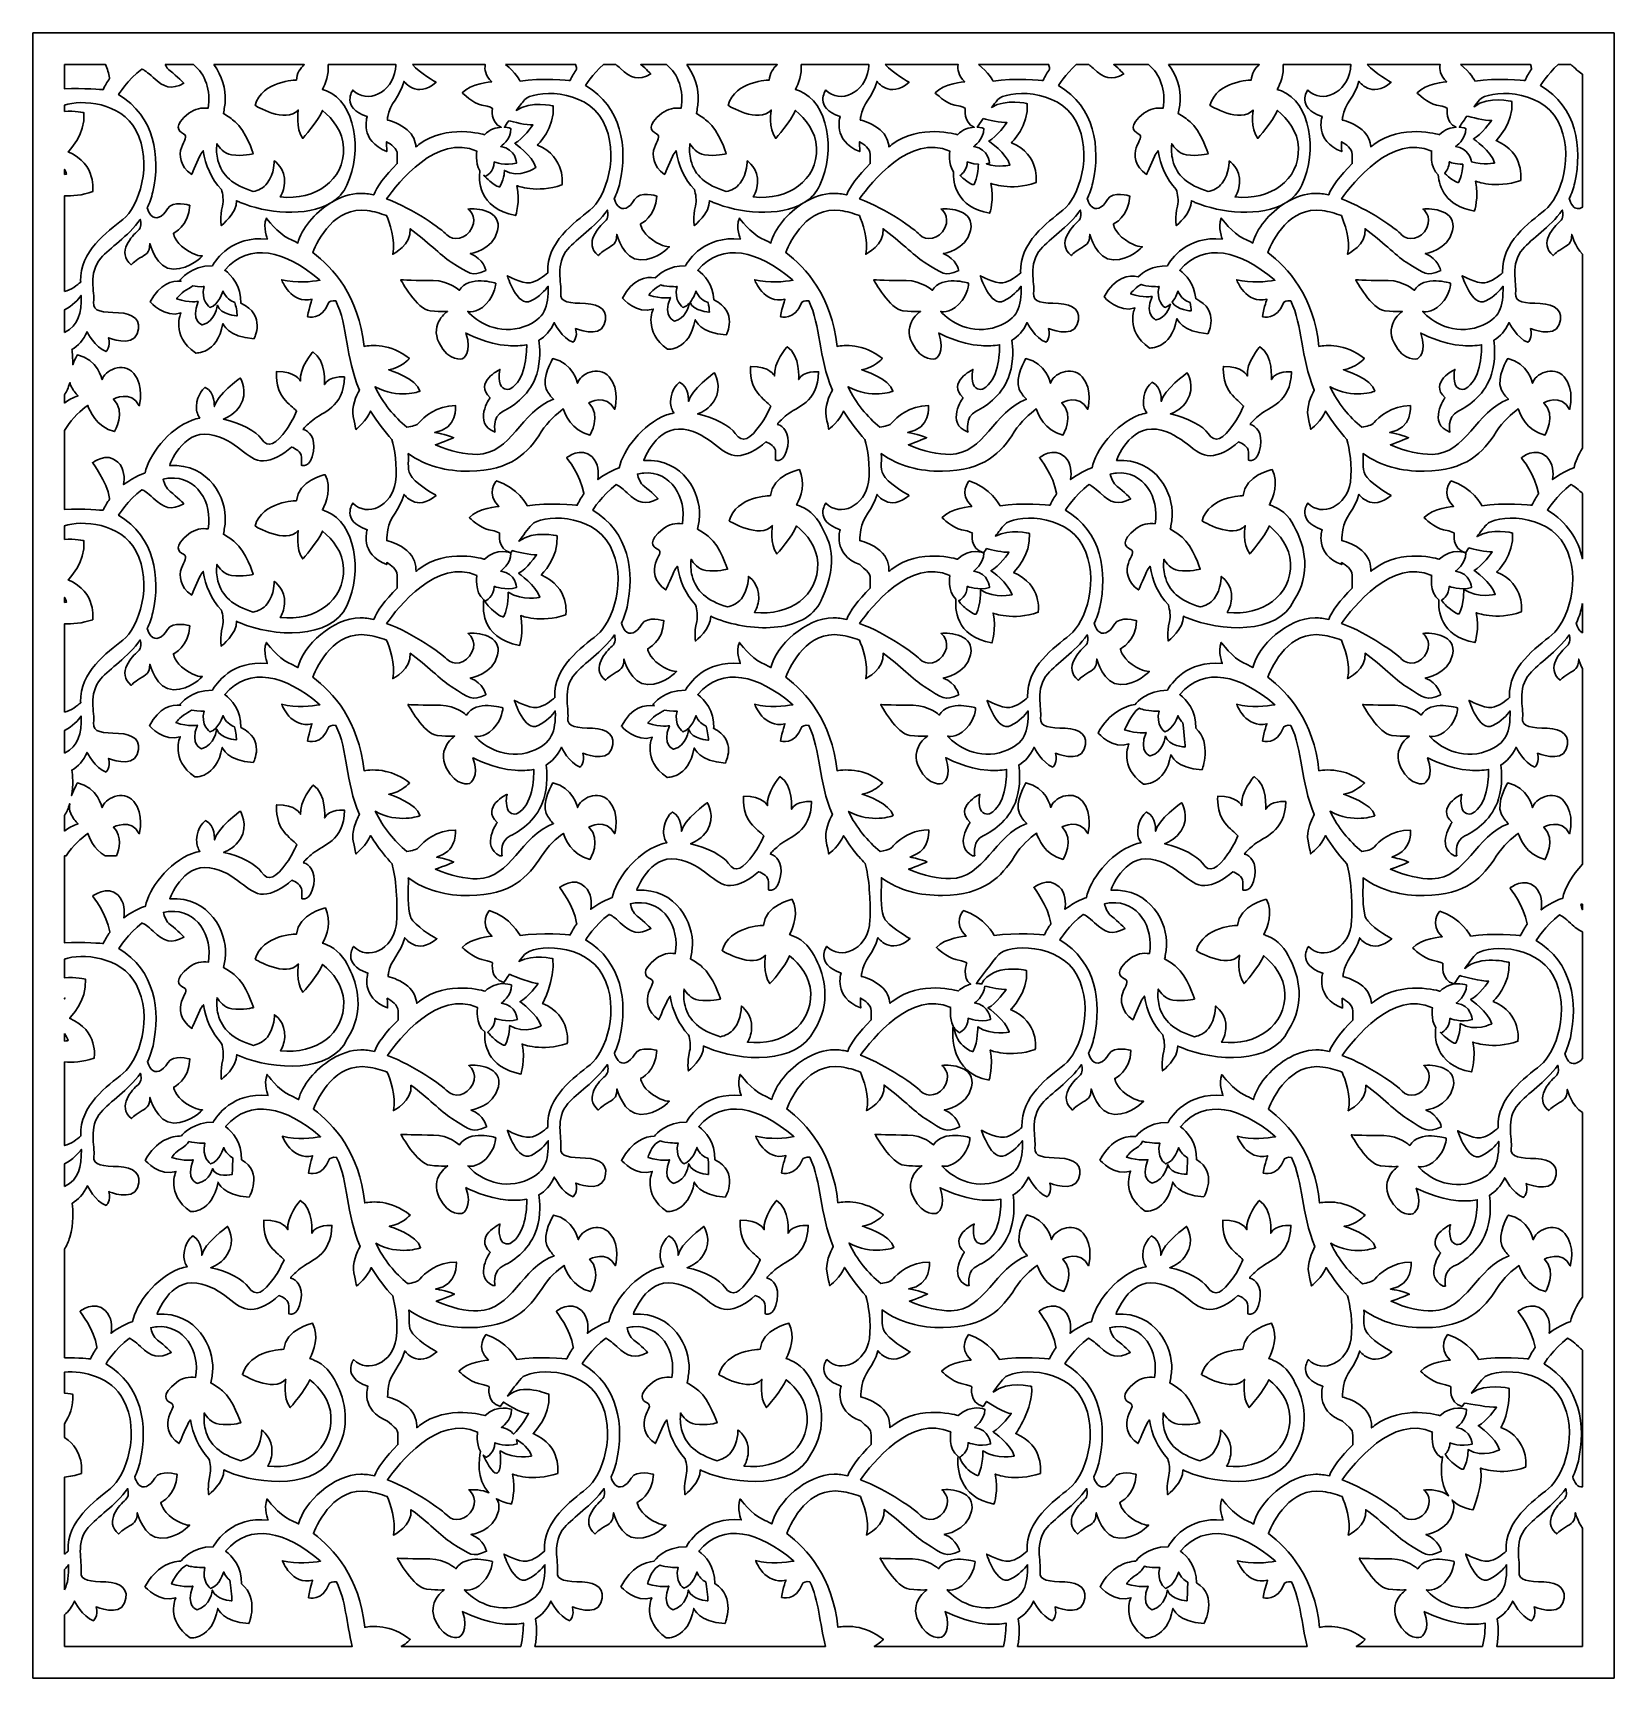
# Model space of a CAD drawing. Header units: centimetres. Extents: x 17.84 to 26.35, y 0.15 to 9.
import ezdxf

# ---------------------------------------------------------------- set-up
doc = ezdxf.new("R2010")
doc.units = ezdxf.units.CM
doc.header["$MEASUREMENT"] = 0
doc.layers.add('layer 1', color=7, linetype='Continuous')

msp = doc.modelspace()

# ---------------------------------------------------------------- linework, layer by layer
at = {"layer": 'layer 1', "color": 250, "lineweight": 30}
for points, knots in [([(17.84025, 9.00077), (17.84025, 9.00077), (26.3514, 9.00077), (26.3514, 9.00077), (26.3514, 9.00077), (26.3514, 9.00077), (26.3514, 0.14917), (26.3514, 0.14917), (26.3514, 0.14917), (26.3514, 0.14917), (17.84025, 0.14917), (17.84025, 0.14917), (17.84025, 0.14917), (17.84025, 0.14917), (17.84025, 9.00077), (17.84025, 9.00077)], [0, 0, 0, 0, 0.2, 0.2, 0.2, 0.2, 0.4, 0.4, 0.4, 0.4, 0.6, 0.6, 0.6, 0.6, 1, 1, 1, 1]), ([(18.01047, 8.83055), (18.01047, 8.83055), (18.23171, 8.83055), (18.23171, 8.83055), (18.23171, 8.83055), (18.24127, 8.8077), (18.24904, 8.78334), (18.25269, 8.7591), (18.25269, 8.7591), (18.25287, 8.75793), (18.25305, 8.75682), (18.25324, 8.75572), (18.25324, 8.75572), (18.24019, 8.73768), (18.2282, 8.71758), (18.21801, 8.6952), (18.21801, 8.6952), (18.21801, 8.6952), (18.11009, 8.70567), (18.01047, 8.69901), (18.01047, 8.69901), (18.01047, 8.69901), (18.01047, 8.83055), (18.01047, 8.83055)], [0, 0, 0, 0, 0.1428571, 0.1428571, 0.1428571, 0.1428571, 0.2857143, 0.2857143, 0.2857143, 0.2857143, 0.4285714, 0.4285714, 0.4285714, 0.4285714, 0.5714286, 0.5714286, 0.5714286, 0.5714286, 0.7142857, 0.7142857, 0.7142857, 0.7142857, 1, 1, 1, 1]), ([(18.55265, 8.83055), (18.55265, 8.83055), (18.70452, 8.83055), (18.70452, 8.83055), (18.70452, 8.83055), (18.76823, 8.78056), (18.8, 8.68855), (18.78367, 8.59523), (18.78367, 8.59523), (18.74863, 8.59997), (18.71275, 8.59376), (18.68001, 8.56812), (18.68001, 8.56812), (18.59492, 8.50148), (18.62258, 8.47139), (18.65023, 8.45849), (18.65023, 8.45849), (18.67788, 8.44559), (18.65236, 8.42195), (18.63959, 8.38326), (18.63959, 8.38326), (18.62683, 8.34457), (18.62896, 8.28438), (18.6949, 8.23924), (18.6949, 8.23924), (18.6949, 8.23924), (18.7183, 8.29298), (18.73744, 8.33597), (18.73744, 8.33597), (18.74249, 8.34729), (18.74944, 8.35759), (18.75696, 8.36659), (18.75696, 8.36659), (18.76843, 8.28978), (18.80111, 8.21452), (18.85501, 8.15837), (18.85501, 8.15837), (18.86257, 8.13299), (18.86816, 8.10016), (18.86082, 8.06943), (18.86082, 8.06943), (18.84593, 8.00709), (18.85443, 7.9641), (18.85443, 7.9641), (18.85443, 7.9641), (18.85443, 7.9641), (18.93986, 8.03146), (18.93612, 8.09806), (18.93612, 8.09806), (18.94241, 8.09488), (18.94886, 8.09188), (18.95547, 8.08912), (18.95547, 8.08912), (19.09323, 8.03151), (19.31207, 8.00748), (19.44321, 8.08635), (19.44321, 8.08635), (19.35573, 8.03261), (19.28488, 7.9456), (19.26658, 7.87002), (19.26658, 7.87002), (19.24645, 7.88102), (19.2303, 7.88851), (19.22017, 7.89312), (19.22017, 7.89312), (19.15701, 7.92184), (19.09701, 8.00481), (19.09701, 8.00481), (19.09701, 8.00481), (19.07648, 7.95215), (19.10269, 7.89142), (19.10269, 7.89142), (19.10269, 7.89142), (18.9102, 7.91033), (18.82516, 7.78054), (18.80674, 7.74745), (18.80674, 7.74745), (18.69041, 7.75027), (18.63273, 7.67051), (18.63273, 7.67051), (18.63273, 7.67051), (18.63273, 7.67051), (18.63429, 7.66799), (18.63798, 7.66436), (18.63798, 7.66436), (18.58953, 7.66871), (18.52372, 7.65162), (18.47116, 7.55373), (18.47116, 7.55373), (18.47116, 7.55373), (18.55147, 7.46295), (18.63723, 7.49458), (18.63723, 7.49458), (18.63723, 7.49458), (18.58006, 7.37354), (18.71482, 7.27862), (18.71482, 7.27862), (18.71482, 7.27862), (18.83188, 7.26762), (18.86319, 7.43681), (18.86319, 7.43681), (18.86319, 7.43681), (18.88905, 7.36391), (19.03062, 7.35565), (19.03062, 7.35565), (19.03062, 7.35565), (19.09915, 7.48228), (18.95974, 7.54628), (18.95974, 7.54628), (18.96242, 7.64034), (18.90926, 7.69689), (18.87339, 7.7242), (18.87339, 7.7242), (19.0076, 7.88049), (19.1988, 7.8277), (19.38129, 7.67363), (19.38129, 7.67363), (19.38267, 7.67246), (19.38399, 7.67128), (19.38534, 7.6701), (19.38534, 7.6701), (19.34025, 7.6619), (19.25854, 7.65263), (19.17928, 7.67235), (19.17928, 7.67235), (19.17928, 7.67235), (19.2301, 7.53846), (19.34263, 7.56781), (19.34263, 7.56781), (19.34263, 7.56781), (19.32811, 7.52929), (19.31903, 7.47427), (19.31903, 7.47427), (19.31903, 7.47427), (19.39526, 7.44859), (19.43337, 7.5513), (19.43337, 7.5513), (19.43337, 7.5513), (19.45089, 7.5631), (19.47111, 7.55864), (19.47111, 7.55864), (19.53667, 7.42482), (19.52152, 7.25868), (19.59761, 7.07923), (19.59761, 7.07923), (19.5817, 7.04976), (19.55342, 6.98791), (19.56405, 6.93688), (19.56405, 6.93688), (19.57857, 6.86719), (19.57857, 6.86719), (19.57857, 6.86719), (19.57857, 6.86719), (19.57857, 6.86719), (19.64023, 6.91705), (19.65759, 6.96623), (19.65759, 6.96623), (19.69514, 6.90597), (19.73348, 6.85559), (19.77321, 6.8139), (19.77321, 6.8139), (19.78571, 6.76493), (19.80424, 6.67134), (19.79172, 6.58276), (19.79172, 6.58276), (19.77368, 6.45514), (19.63966, 6.39264), (19.56234, 6.47077), (19.56234, 6.47077), (19.56234, 6.47077), (19.49534, 6.37701), (19.63966, 6.32753), (19.63966, 6.32753), (19.63966, 6.32753), (19.59585, 6.19731), (19.74533, 6.14001), (19.74533, 6.14001), (19.74533, 6.14001), (19.74515, 6.144), (19.74492, 6.15091), (19.74492, 6.15091), (19.76751, 6.13823), (19.80112, 6.11425), (19.80112, 6.08381), (19.80112, 6.08381), (19.80112, 6.05284), (19.80112, 6.02688), (19.80112, 6.0133), (19.80112, 6.0133), (19.73691, 5.94923), (19.68871, 5.88623), (19.67509, 5.84495), (19.67509, 5.84495), (19.64947, 5.8509), (19.62489, 5.85416), (19.60222, 5.85384), (19.60222, 5.85384), (19.45346, 5.85172), (19.2953, 5.70493), (19.26658, 5.58632), (19.26658, 5.58632), (19.24645, 5.59732), (19.2303, 5.60481), (19.22017, 5.60942), (19.22017, 5.60942), (19.15701, 5.63814), (19.09701, 5.72111), (19.09701, 5.72111), (19.09701, 5.72111), (19.07648, 5.66845), (19.10269, 5.60772), (19.10269, 5.60772), (19.10269, 5.60772), (18.9102, 5.62663), (18.82516, 5.49684), (18.80674, 5.46375), (18.80674, 5.46375), (18.69041, 5.46657), (18.63273, 5.38681), (18.63273, 5.38681), (18.63273, 5.38681), (18.63273, 5.38681), (18.63345, 5.38564), (18.63507, 5.38376), (18.63507, 5.38376), (18.58655, 5.38837), (18.52029, 5.37164), (18.46743, 5.27321), (18.46743, 5.27321), (18.46743, 5.27321), (18.54775, 5.18242), (18.6335, 5.21406), (18.6335, 5.21406), (18.6335, 5.21406), (18.57633, 5.09301), (18.71109, 4.99809), (18.71109, 4.99809), (18.71109, 4.99809), (18.82816, 4.98709), (18.85946, 5.15628), (18.85946, 5.15628), (18.85946, 5.15628), (18.88533, 5.08338), (19.02689, 5.07512), (19.02689, 5.07512), (19.02689, 5.07512), (19.09421, 5.19947), (18.95978, 5.264), (18.95978, 5.264), (18.96189, 5.35722), (18.90908, 5.41333), (18.87339, 5.4405), (18.87339, 5.4405), (19.0076, 5.59679), (19.1988, 5.544), (19.38129, 5.38993), (19.38129, 5.38993), (19.38267, 5.38876), (19.38399, 5.38758), (19.38534, 5.3864), (19.38534, 5.3864), (19.34025, 5.3782), (19.25854, 5.36893), (19.17928, 5.38865), (19.17928, 5.38865), (19.17928, 5.38865), (19.2301, 5.25476), (19.34263, 5.28411), (19.34263, 5.28411), (19.34263, 5.28411), (19.32811, 5.24559), (19.31903, 5.19057), (19.31903, 5.19057), (19.31903, 5.19057), (19.39526, 5.16489), (19.43337, 5.2676), (19.43337, 5.2676), (19.43337, 5.2676), (19.45089, 5.2794), (19.47111, 5.27494), (19.47111, 5.27494), (19.53665, 5.14116), (19.52153, 4.97506), (19.59756, 4.79566), (19.59756, 4.79566), (19.58911, 4.77998), (19.57729, 4.75535), (19.56961, 4.7281), (19.56961, 4.7281), (19.56268, 4.70375), (19.55903, 4.67726), (19.56405, 4.65318), (19.56405, 4.65318), (19.57857, 4.58349), (19.57857, 4.58349), (19.57857, 4.58349), (19.57857, 4.58349), (19.57857, 4.58349), (19.64023, 4.63335), (19.65759, 4.68252), (19.65759, 4.68252), (19.66594, 4.66912), (19.67423, 4.65659), (19.6825, 4.6449), (19.6825, 4.6449), (19.71214, 4.60116), (19.74232, 4.56328), (19.77336, 4.53071), (19.77336, 4.53071), (19.78175, 4.49782), (19.79287, 4.4448), (19.79547, 4.38669), (19.79547, 4.38669), (19.79801, 4.36144), (19.79985, 4.3316), (19.79929, 4.30049), (19.79929, 4.30049), (19.79898, 4.2835), (19.79971, 4.25608), (19.79938, 4.24152), (19.79938, 4.24152), (19.79938, 4.24152), (19.79945, 4.24152), (19.79945, 4.24152), (19.79945, 4.24152), (19.79891, 4.22681), (19.79768, 4.21202), (19.79561, 4.19736), (19.79561, 4.19736), (19.77757, 4.06975), (19.64356, 4.00724), (19.56624, 4.08537), (19.56624, 4.08537), (19.56624, 4.08537), (19.49923, 3.99162), (19.64356, 3.94213), (19.64356, 3.94213), (19.64356, 3.94213), (19.59974, 3.81191), (19.74922, 3.75462), (19.74922, 3.75462), (19.74922, 3.75462), (19.74825, 3.77658), (19.74799, 3.80717), (19.74799, 3.80717), (19.77055, 3.79474), (19.8057, 3.77036), (19.8057, 3.73923), (19.8057, 3.73923), (19.8057, 3.72025), (19.8057, 3.70315), (19.8057, 3.68963), (19.8057, 3.68963), (19.74115, 3.62532), (19.69265, 3.56201), (19.67898, 3.5206), (19.67898, 3.5206), (19.65336, 3.52654), (19.62878, 3.5298), (19.60611, 3.52948), (19.60611, 3.52948), (19.55343, 3.52873), (19.49957, 3.50983), (19.4507, 3.48047), (19.4507, 3.48047), (19.4507, 3.48047), (19.44711, 3.47829), (19.44711, 3.47829), (19.44711, 3.47829), (19.35962, 3.42455), (19.28877, 3.33754), (19.27047, 3.26197), (19.27047, 3.26197), (19.25034, 3.27296), (19.2342, 3.28045), (19.22407, 3.28506), (19.22407, 3.28506), (19.16091, 3.31378), (19.1009, 3.39675), (19.1009, 3.39675), (19.1009, 3.39675), (19.08038, 3.3441), (19.10659, 3.28336), (19.10659, 3.28336), (19.10659, 3.28336), (18.91409, 3.30228), (18.82905, 3.17248), (18.81064, 3.13939), (18.81064, 3.13939), (18.7088, 3.14186), (18.65191, 3.08105), (18.63932, 3.06586), (18.63932, 3.06586), (18.58551, 3.06555), (18.50365, 3.04424), (18.44466, 2.93438), (18.44466, 2.93438), (18.44466, 2.93438), (18.52497, 2.8436), (18.61073, 2.87523), (18.61073, 2.87523), (18.61073, 2.87523), (18.55356, 2.75418), (18.68832, 2.65927), (18.68832, 2.65927), (18.68832, 2.65927), (18.80538, 2.64827), (18.83669, 2.81746), (18.83669, 2.81746), (18.83669, 2.81746), (18.86255, 2.74456), (19.00412, 2.7363), (19.00412, 2.7363), (19.00412, 2.7363), (19.08291, 2.86964), (18.96363, 2.93821), (18.96363, 2.93821), (18.96632, 3.03228), (18.91316, 3.08883), (18.87729, 3.11614), (18.87729, 3.11614), (19.0115, 3.27243), (19.20269, 3.21964), (19.38518, 3.06557), (19.38518, 3.06557), (19.38656, 3.0644), (19.38788, 3.06322), (19.38923, 3.06204), (19.38923, 3.06204), (19.34414, 3.05384), (19.26243, 3.04457), (19.18318, 3.06429), (19.18318, 3.06429), (19.18318, 3.06429), (19.23399, 2.9304), (19.34652, 2.95975), (19.34652, 2.95975), (19.34652, 2.95975), (19.332, 2.92123), (19.32293, 2.86621), (19.32293, 2.86621), (19.32293, 2.86621), (19.39915, 2.84053), (19.43727, 2.94324), (19.43727, 2.94324), (19.43727, 2.94324), (19.45478, 2.95504), (19.47501, 2.95058), (19.47501, 2.95058), (19.54057, 2.81677), (19.52541, 2.65062), (19.60151, 2.47117), (19.60151, 2.47117), (19.58559, 2.4417), (19.55731, 2.37985), (19.56795, 2.32882), (19.56795, 2.32882), (19.58247, 2.25913), (19.58247, 2.25913), (19.58247, 2.25913), (19.58247, 2.25913), (19.58247, 2.25913), (19.64413, 2.30899), (19.66148, 2.35817), (19.66148, 2.35817), (19.69904, 2.29792), (19.73738, 2.24754), (19.7771, 2.20584), (19.7771, 2.20584), (19.78961, 2.15687), (19.80814, 2.06328), (19.79561, 1.9747), (19.79561, 1.9747), (19.77757, 1.84709), (19.64356, 1.78458), (19.56624, 1.86271), (19.56624, 1.86271), (19.56624, 1.86271), (19.49923, 1.76895), (19.64356, 1.71947), (19.64356, 1.71947), (19.64356, 1.71947), (19.59974, 1.58925), (19.74922, 1.53196), (19.74922, 1.53196), (19.81318, 1.47462), (19.80501, 1.49168), (19.80501, 1.40524), (19.80501, 1.40524), (19.7408, 1.34117), (19.69261, 1.27817), (19.67898, 1.2369), (19.67898, 1.2369), (19.65336, 1.24284), (19.62878, 1.2461), (19.60611, 1.24578), (19.60611, 1.24578), (19.45735, 1.24366), (19.29919, 1.09687), (19.27047, 0.97827), (19.27047, 0.97827), (19.25034, 0.98926), (19.2342, 0.99675), (19.22407, 1.00136), (19.22407, 1.00136), (19.16091, 1.03008), (19.1009, 1.11305), (19.1009, 1.11305), (19.1009, 1.11305), (19.08038, 1.0604), (19.10659, 0.99966), (19.10659, 0.99966), (19.10659, 0.99966), (18.91409, 1.01858), (18.82905, 0.88878), (18.81064, 0.85569), (18.81064, 0.85569), (18.69463, 0.8585), (18.63696, 0.77921), (18.63664, 0.77877), (18.63664, 0.77877), (18.58245, 0.77497), (18.50157, 0.749), (18.4434, 0.64068), (18.4434, 0.64068), (18.4434, 0.64068), (18.52371, 0.54989), (18.60947, 0.58153), (18.60947, 0.58153), (18.60947, 0.58153), (18.5523, 0.46048), (18.68706, 0.36556), (18.68706, 0.36556), (18.68706, 0.36556), (18.80412, 0.35456), (18.83543, 0.52375), (18.83543, 0.52375), (18.83543, 0.52375), (18.86129, 0.45085), (19.00286, 0.4426), (19.00286, 0.4426), (19.00286, 0.4426), (19.06004, 0.57931), (18.96366, 0.65561), (18.96366, 0.65561), (18.96591, 0.74902), (18.91302, 0.80524), (18.87729, 0.83244), (18.87729, 0.83244), (19.0115, 0.98873), (19.20269, 0.93594), (19.38518, 0.78187), (19.38518, 0.78187), (19.38656, 0.7807), (19.38788, 0.77952), (19.38923, 0.77834), (19.38923, 0.77834), (19.34414, 0.77014), (19.26243, 0.76087), (19.18318, 0.78059), (19.18318, 0.78059), (19.18318, 0.78059), (19.23399, 0.6467), (19.34652, 0.67605), (19.34652, 0.67605), (19.34652, 0.67605), (19.332, 0.63753), (19.32293, 0.58251), (19.32293, 0.58251), (19.32293, 0.58251), (19.39915, 0.55683), (19.43727, 0.65954), (19.43727, 0.65954), (19.43727, 0.65954), (19.45478, 0.67134), (19.47501, 0.66688), (19.47501, 0.66688), (19.52416, 0.56656), (19.52796, 0.44805), (19.55884, 0.3194), (19.55884, 0.3194), (19.55884, 0.3194), (18.01047, 0.3194), (18.01047, 0.3194), (18.01047, 0.3194), (18.01047, 0.3194), (18.01047, 0.4889), (18.01047, 0.4889), (18.01047, 0.4889), (18.03179, 0.50743), (18.05002, 0.53197), (18.06475, 0.56388), (18.06475, 0.56388), (18.06475, 0.56388), (18.10674, 0.47901), (18.16623, 0.4578), (18.16623, 0.4578), (18.16623, 0.4578), (18.19422, 0.48255), (18.18023, 0.53206), (18.18023, 0.53206), (18.18023, 0.53206), (18.3062, 0.47901), (18.33419, 0.55327), (18.33419, 0.55327), (18.36219, 0.62753), (18.3132, 0.66289), (18.23272, 0.66643), (18.23272, 0.66643), (18.15223, 0.66996), (18.09275, 0.66996), (18.09975, 0.72301), (18.09975, 0.72301), (18.10674, 0.77605), (18.06825, 0.87859), (18.13824, 0.95992), (18.13824, 0.95992), (18.18684, 1.01641), (18.28269, 1.07462), (18.35079, 1.16887), (18.35079, 1.16887), (18.35448, 1.1542), (18.35925, 1.12591), (18.33799, 1.10749), (18.33799, 1.10749), (18.30821, 1.0817), (18.221, 0.99142), (18.30183, 0.92478), (18.30183, 0.92478), (18.30183, 0.92478), (18.31672, 0.94198), (18.34863, 0.96133), (18.34863, 0.96133), (18.38053, 0.98067), (18.4018, 0.98712), (18.4018, 1.03871), (18.4018, 1.03871), (18.4018, 1.03871), (18.43796, 0.90114), (18.52943, 0.90114), (18.52943, 0.90114), (18.6209, 0.90114), (18.68471, 0.97207), (18.68471, 0.97207), (18.68471, 0.97207), (18.68471, 0.97207), (18.6528, 0.96777), (18.59324, 1.00861), (18.59324, 1.00861), (18.53369, 1.04946), (18.52943, 1.0946), (18.52943, 1.0946), (18.52943, 1.0946), (18.52943, 1.0946), (18.61239, 1.13114), (18.61664, 1.24506), (18.61664, 1.24506), (18.61664, 1.24506), (18.52518, 1.27301), (18.49752, 1.22572), (18.49752, 1.22572), (18.46987, 1.17843), (18.43158, 1.16338), (18.40818, 1.19133), (18.40818, 1.19133), (18.3973, 1.20432), (18.39148, 1.21918), (18.38836, 1.23135), (18.38836, 1.23135), (18.40102, 1.25739), (18.4113, 1.2858), (18.41817, 1.31707), (18.41817, 1.31707), (18.46017, 1.50802), (18.42958, 1.72196), (18.23357, 1.84026), (18.23357, 1.84026), (18.23357, 1.84026), (18.28219, 1.91885), (18.35974, 1.97752), (18.35974, 1.97752), (18.37058, 1.97291), (18.38916, 1.96121), (18.41967, 1.93251), (18.41967, 1.93251), (18.47883, 1.87685), (18.51759, 1.86448), (18.58491, 1.90158), (18.58491, 1.90158), (18.58491, 1.90158), (18.55023, 1.93869), (18.51147, 1.96755), (18.51147, 1.96755), (18.48924, 1.9841), (18.47909, 2.01284), (18.47447, 2.03436), (18.47447, 2.03436), (18.48553, 2.03696), (18.49686, 2.03881), (18.50841, 2.0397), (18.50841, 2.0397), (18.65235, 2.05089), (18.74119, 1.91024), (18.71605, 1.76657), (18.71605, 1.76657), (18.68101, 1.7713), (18.64513, 1.7651), (18.61239, 1.73946), (18.61239, 1.73946), (18.5273, 1.67282), (18.55496, 1.64273), (18.58261, 1.62983), (18.58261, 1.62983), (18.61026, 1.61693), (18.58474, 1.59329), (18.57197, 1.5546), (18.57197, 1.5546), (18.55921, 1.51591), (18.56134, 1.45572), (18.62728, 1.41058), (18.62728, 1.41058), (18.62728, 1.41058), (18.65068, 1.46432), (18.66982, 1.50731), (18.66982, 1.50731), (18.67487, 1.51864), (18.68182, 1.52893), (18.68934, 1.53793), (18.68934, 1.53793), (18.70081, 1.46112), (18.73349, 1.38586), (18.78739, 1.32971), (18.78739, 1.32971), (18.79494, 1.30433), (18.80054, 1.2715), (18.79319, 1.24077), (18.79319, 1.24077), (18.7783, 1.17843), (18.78681, 1.13544), (18.78681, 1.13544), (18.78681, 1.13544), (18.78681, 1.13544), (18.87224, 1.2028), (18.8685, 1.2694), (18.8685, 1.2694), (18.87479, 1.26622), (18.88124, 1.26322), (18.88785, 1.26046), (18.88785, 1.26046), (19.06533, 1.18624), (19.37745, 1.16769), (19.46313, 1.35322), (19.46313, 1.35322), (19.55875, 1.49703), (19.51884, 1.65105), (19.47363, 1.73444), (19.47363, 1.73444), (19.44789, 1.79285), (19.40756, 1.83872), (19.35297, 1.86035), (19.35297, 1.86035), (19.34521, 1.86343), (19.3379, 1.86609), (19.33098, 1.86841), (19.33098, 1.86841), (19.35356, 1.91047), (19.38146, 1.98763), (19.34583, 2.05826), (19.34583, 2.05826), (19.34583, 2.05826), (19.19895, 2.02733), (19.19079, 1.91807), (19.19079, 1.91807), (19.19079, 1.91807), (19.00515, 1.91601), (18.96843, 1.78202), (18.96843, 1.78202), (18.96843, 1.78202), (19.13367, 1.681), (19.20099, 1.75728), (19.20099, 1.75728), (19.20099, 1.75728), (19.18467, 1.65626), (19.22547, 1.60473), (19.22547, 1.60473), (19.22547, 1.60473), (19.30787, 1.69685), (19.33126, 1.75464), (19.33126, 1.75464), (19.3867, 1.70906), (19.44178, 1.64202), (19.44477, 1.55422), (19.44477, 1.55422), (19.45074, 1.37923), (19.29357, 1.26903), (19.10403, 1.28962), (19.10403, 1.28962), (19.11442, 1.30527), (19.12439, 1.32882), (19.12715, 1.36329), (19.12715, 1.36329), (19.13353, 1.44282), (19.07185, 1.48366), (19.07185, 1.48366), (19.07185, 1.48366), (19.07185, 1.48366), (19.07397, 1.41703), (19.03356, 1.36329), (19.03356, 1.36329), (19.0139, 1.33714), (18.98416, 1.32475), (18.95905, 1.3189), (18.95905, 1.3189), (18.84876, 1.35227), (18.78905, 1.40546), (18.76851, 1.48619), (18.76851, 1.48619), (18.76084, 1.51633), (18.76005, 1.546), (18.76304, 1.57558), (18.76304, 1.57558), (18.77516, 1.55533), (18.80107, 1.52183), (18.84212, 1.51591), (18.84212, 1.51591), (18.90168, 1.50731), (18.95911, 1.52235), (18.95911, 1.52235), (18.95911, 1.52235), (18.95911, 1.52235), (18.91869, 1.64703), (18.86126, 1.69432), (18.86126, 1.69432), (18.84396, 1.70856), (18.8222, 1.72437), (18.79793, 1.73768), (18.79793, 1.73768), (18.80301, 1.76162), (18.80696, 1.78596), (18.80829, 1.81088), (18.80829, 1.81088), (18.81441, 1.92529), (18.72567, 2.1201), (18.50841, 2.10773), (18.50841, 2.10773), (18.50841, 2.10773), (18.57573, 2.29636), (18.72261, 2.27471), (18.72261, 2.27471), (18.86949, 2.25307), (18.92457, 2.12938), (19.01331, 2.13247), (19.01331, 2.13247), (19.05892, 2.13406), (19.11825, 2.1626), (19.16475, 2.20718), (19.16475, 2.20718), (19.18495, 2.19974), (19.21832, 2.18284), (19.21832, 2.15245), (19.21832, 2.15245), (19.21832, 2.10888), (19.21832, 2.10888), (19.21832, 2.10888), (19.21832, 2.10888), (19.21832, 2.10888), (19.26732, 2.08907), (19.28301, 2.18415), (19.28301, 2.18415), (19.29454, 2.25413), (19.25936, 2.29512), (19.22826, 2.30084), (19.22826, 2.30084), (19.22908, 2.30305), (19.22985, 2.30528), (19.23058, 2.30752), (19.23058, 2.30752), (19.23954, 2.31697), (19.25454, 2.33153), (19.27909, 2.35252), (19.27909, 2.35252), (19.33005, 2.39609), (19.4457, 2.4159), (19.44962, 2.58427), (19.44962, 2.58427), (19.44962, 2.58427), (19.36533, 2.59219), (19.34181, 2.54267), (19.34181, 2.54267), (19.34181, 2.54267), (19.35305, 2.67402), (19.27962, 2.71899), (19.27962, 2.71899), (19.27962, 2.71899), (19.20396, 2.6313), (19.21286, 2.56159), (19.21286, 2.56159), (19.21286, 2.56159), (19.18839, 2.61556), (19.08381, 2.61331), (19.08381, 2.61331), (19.08381, 2.61331), (19.07491, 2.52561), (19.12163, 2.4694), (19.12163, 2.4694), (19.14895, 2.43654), (19.17549, 2.41827), (19.19195, 2.39978), (19.19195, 2.39978), (19.17853, 2.3681), (19.16086, 2.3331), (19.13877, 2.30254), (19.13877, 2.30254), (19.08063, 2.22215), (19.04085, 2.19432), (19.00107, 2.25307), (19.00107, 2.25307), (18.97644, 2.28944), (18.89082, 2.33765), (18.79794, 2.35737), (18.79794, 2.35737), (18.82628, 2.36813), (18.8616, 2.38867), (18.88679, 2.42764), (18.88679, 2.42764), (18.93569, 2.50331), (18.88832, 2.57898), (18.88832, 2.57898), (18.88832, 2.57898), (18.88832, 2.57898), (18.75995, 2.48478), (18.74925, 2.42456), (18.74925, 2.42456), (18.74925, 2.42456), (18.75383, 2.50331), (18.70035, 2.52802), (18.70035, 2.52802), (18.70035, 2.52802), (18.6545, 2.49559), (18.65297, 2.42456), (18.65297, 2.42456), (18.65238, 2.39672), (18.66068, 2.3767), (18.67102, 2.36266), (18.67102, 2.36266), (18.65711, 2.36033), (18.64364, 2.35684), (18.63081, 2.35202), (18.63081, 2.35202), (18.49923, 2.30254), (18.39519, 2.1603), (18.37683, 2.06753), (18.37683, 2.06753), (18.37683, 2.06753), (18.32108, 2.05095), (18.2612, 2.00461), (18.2612, 2.00461), (18.26644, 2.03929), (18.2662, 2.09092), (18.22995, 2.12629), (18.22995, 2.12629), (18.17079, 2.18401), (18.09327, 2.12216), (18.09327, 2.12216), (18.09327, 2.12216), (18.09327, 2.12216), (18.17079, 2.02527), (18.18507, 1.93044), (18.18507, 1.93044), (18.18525, 1.92927), (18.18543, 1.92816), (18.18561, 1.92706), (18.18561, 1.92706), (18.17256, 1.90902), (18.16058, 1.88892), (18.15039, 1.86654), (18.15039, 1.86654), (18.15039, 1.86654), (18.08582, 1.87281), (18.01047, 1.87257), (18.01047, 1.87257), (18.01047, 1.87257), (18.01047, 2.45693), (18.01047, 2.45693), (18.01047, 2.45693), (18.02219, 2.47651), (18.03207, 2.49799), (18.03922, 2.52137), (18.03922, 2.52137), (18.06213, 2.5963), (18.0561, 2.6683), (18.05082, 2.70319), (18.05082, 2.70319), (18.08463, 2.72269), (18.11253, 2.75312), (18.13342, 2.79836), (18.13342, 2.79836), (18.13342, 2.79836), (18.17541, 2.71349), (18.2349, 2.69228), (18.2349, 2.69228), (18.2349, 2.69228), (18.26289, 2.71703), (18.2489, 2.76654), (18.2489, 2.76654), (18.2489, 2.76654), (18.37487, 2.71349), (18.40286, 2.78775), (18.40286, 2.78775), (18.43086, 2.86201), (18.38187, 2.89737), (18.30139, 2.90091), (18.30139, 2.90091), (18.2209, 2.90444), (18.16142, 2.90444), (18.16842, 2.95748), (18.16842, 2.95748), (18.17541, 3.01053), (18.13692, 3.11307), (18.20691, 3.1944), (18.20691, 3.1944), (18.25551, 3.25089), (18.35136, 3.3091), (18.41946, 3.40335), (18.41946, 3.40335), (18.42315, 3.38868), (18.42792, 3.36039), (18.40666, 3.34197), (18.40666, 3.34197), (18.37688, 3.31618), (18.28967, 3.2259), (18.3705, 3.15926), (18.3705, 3.15926), (18.3705, 3.15926), (18.38539, 3.17646), (18.4173, 3.1958), (18.4173, 3.1958), (18.4492, 3.21515), (18.47047, 3.2216), (18.47047, 3.27319), (18.47047, 3.27319), (18.47047, 3.27319), (18.50663, 3.13562), (18.5981, 3.13562), (18.5981, 3.13562), (18.68957, 3.13562), (18.75338, 3.20655), (18.75338, 3.20655), (18.75338, 3.20655), (18.75338, 3.20655), (18.72147, 3.20225), (18.66191, 3.24309), (18.66191, 3.24309), (18.60236, 3.28394), (18.5981, 3.32908), (18.5981, 3.32908), (18.5981, 3.32908), (18.5981, 3.32908), (18.68106, 3.36562), (18.68531, 3.47954), (18.68531, 3.47954), (18.68531, 3.47954), (18.59385, 3.50749), (18.56619, 3.4602), (18.56619, 3.4602), (18.53854, 3.41291), (18.50025, 3.39786), (18.47686, 3.42581), (18.47686, 3.42581), (18.46597, 3.4388), (18.46015, 3.45366), (18.45703, 3.46583), (18.45703, 3.46583), (18.46969, 3.49186), (18.47997, 3.52027), (18.48684, 3.55155), (18.48684, 3.55155), (18.52884, 3.7425), (18.49825, 3.95644), (18.30224, 4.07474), (18.30224, 4.07474), (18.30224, 4.07474), (18.35086, 4.15332), (18.42841, 4.212), (18.42841, 4.212), (18.43925, 4.20739), (18.45783, 4.19569), (18.48834, 4.16698), (18.48834, 4.16698), (18.5475, 4.11132), (18.58626, 4.09896), (18.65358, 4.13606), (18.65358, 4.13606), (18.65358, 4.13606), (18.6189, 4.17317), (18.58014, 4.20203), (18.58014, 4.20203), (18.55791, 4.21858), (18.54776, 4.24732), (18.54314, 4.26884), (18.54314, 4.26884), (18.5542, 4.27144), (18.56553, 4.27328), (18.57708, 4.27418), (18.57708, 4.27418), (18.72102, 4.28537), (18.80986, 4.14472), (18.78472, 4.00104), (18.78472, 4.00104), (18.74968, 4.00578), (18.7138, 3.99958), (18.68106, 3.97394), (18.68106, 3.97394), (18.59597, 3.9073), (18.62363, 3.87721), (18.65128, 3.86431), (18.65128, 3.86431), (18.67893, 3.85141), (18.65341, 3.82777), (18.64064, 3.78908), (18.64064, 3.78908), (18.62788, 3.75039), (18.63001, 3.6902), (18.69595, 3.64506), (18.69595, 3.64506), (18.69595, 3.64506), (18.71935, 3.6988), (18.73849, 3.74179), (18.73849, 3.74179), (18.74354, 3.75311), (18.75049, 3.76341), (18.75801, 3.77241), (18.75801, 3.77241), (18.76948, 3.6956), (18.80216, 3.62034), (18.85606, 3.56419), (18.85606, 3.56419), (18.86361, 3.53881), (18.86921, 3.50598), (18.86186, 3.47524), (18.86186, 3.47524), (18.84697, 3.41291), (18.85548, 3.36992), (18.85548, 3.36992), (18.85548, 3.36992), (18.85548, 3.36992), (18.94091, 3.43728), (18.93717, 3.50388), (18.93717, 3.50388), (18.94346, 3.5007), (18.94991, 3.4977), (18.95652, 3.49494), (18.95652, 3.49494), (19.134, 3.42072), (19.44612, 3.40217), (19.5318, 3.5877), (19.5318, 3.5877), (19.62742, 3.73151), (19.58751, 3.88553), (19.5423, 3.96892), (19.5423, 3.96892), (19.51656, 4.02733), (19.47623, 4.0732), (19.42164, 4.09483), (19.42164, 4.09483), (19.41388, 4.09791), (19.40657, 4.10057), (19.39965, 4.10289), (19.39965, 4.10289), (19.42223, 4.14495), (19.45013, 4.22211), (19.4145, 4.29274), (19.4145, 4.29274), (19.4145, 4.29274), (19.26762, 4.26181), (19.25946, 4.15255), (19.25946, 4.15255), (19.25946, 4.15255), (19.07382, 4.15049), (19.0371, 4.0165), (19.0371, 4.0165), (19.0371, 4.0165), (19.20234, 3.91548), (19.26966, 3.99176), (19.26966, 3.99176), (19.26966, 3.99176), (19.25334, 3.89074), (19.29414, 3.83921), (19.29414, 3.83921), (19.29414, 3.83921), (19.37654, 3.93133), (19.39993, 3.98912), (19.39993, 3.98912), (19.45537, 3.94354), (19.51045, 3.8765), (19.51344, 3.7887), (19.51344, 3.7887), (19.51941, 3.61371), (19.36224, 3.50351), (19.1727, 3.5241), (19.1727, 3.5241), (19.18309, 3.53975), (19.19306, 3.5633), (19.19582, 3.59777), (19.19582, 3.59777), (19.2022, 3.6773), (19.14052, 3.71814), (19.14052, 3.71814), (19.14052, 3.71814), (19.14052, 3.71814), (19.14264, 3.65151), (19.10223, 3.59777), (19.10223, 3.59777), (19.08257, 3.57162), (19.05283, 3.55923), (19.02772, 3.55338), (19.02772, 3.55338), (18.91743, 3.58675), (18.85772, 3.63994), (18.83718, 3.72067), (18.83718, 3.72067), (18.82951, 3.75081), (18.82872, 3.78048), (18.83171, 3.81006), (18.83171, 3.81006), (18.84383, 3.78981), (18.86974, 3.75631), (18.91079, 3.75039), (18.91079, 3.75039), (18.97035, 3.74179), (19.02778, 3.75683), (19.02778, 3.75683), (19.02778, 3.75683), (19.02778, 3.75683), (18.98736, 3.88151), (18.92993, 3.9288), (18.92993, 3.9288), (18.91263, 3.94304), (18.89087, 3.95885), (18.8666, 3.97216), (18.8666, 3.97216), (18.87168, 3.9961), (18.87563, 4.02043), (18.87696, 4.04536), (18.87696, 4.04536), (18.88308, 4.15977), (18.79434, 4.35458), (18.57708, 4.34221), (18.57708, 4.34221), (18.57708, 4.34221), (18.6444, 4.53084), (18.79128, 4.50919), (18.79128, 4.50919), (18.93816, 4.48755), (18.99324, 4.36386), (19.08198, 4.36695), (19.08198, 4.36695), (19.12759, 4.36854), (19.18692, 4.39708), (19.23342, 4.44166), (19.23342, 4.44166), (19.25362, 4.43422), (19.28699, 4.41732), (19.28699, 4.38693), (19.28699, 4.38693), (19.28699, 4.34336), (19.28699, 4.34336), (19.28699, 4.34336), (19.28699, 4.34336), (19.28699, 4.34336), (19.33599, 4.32355), (19.35168, 4.41863), (19.35168, 4.41863), (19.36322, 4.4886), (19.32803, 4.5296), (19.29693, 4.53532), (19.29693, 4.53532), (19.29775, 4.53753), (19.29852, 4.53976), (19.29925, 4.542), (19.29925, 4.542), (19.30821, 4.55145), (19.32321, 4.56601), (19.34776, 4.587), (19.34776, 4.587), (19.39872, 4.63057), (19.51437, 4.65038), (19.51829, 4.81875), (19.51829, 4.81875), (19.51829, 4.81875), (19.434, 4.82667), (19.41048, 4.77715), (19.41048, 4.77715), (19.41048, 4.77715), (19.42172, 4.9085), (19.34829, 4.95347), (19.34829, 4.95347), (19.34829, 4.95347), (19.27263, 4.86578), (19.28153, 4.79607), (19.28153, 4.79607), (19.28153, 4.79607), (19.25706, 4.85004), (19.15248, 4.84779), (19.15248, 4.84779), (19.15248, 4.84779), (19.14358, 4.76009), (19.1903, 4.70388), (19.1903, 4.70388), (19.21762, 4.67102), (19.24416, 4.65275), (19.26062, 4.63426), (19.26062, 4.63426), (19.2472, 4.60258), (19.22953, 4.56758), (19.20744, 4.53702), (19.20744, 4.53702), (19.1493, 4.45663), (19.10952, 4.4288), (19.06974, 4.48755), (19.06974, 4.48755), (19.04511, 4.52392), (18.95949, 4.57213), (18.86661, 4.59185), (18.86661, 4.59185), (18.89495, 4.60261), (18.93027, 4.62315), (18.95546, 4.66212), (18.95546, 4.66212), (19.00436, 4.73779), (18.95699, 4.81346), (18.95699, 4.81346), (18.95699, 4.81346), (18.95699, 4.81346), (18.82862, 4.71926), (18.81792, 4.65903), (18.81792, 4.65903), (18.81792, 4.65903), (18.82251, 4.73779), (18.76902, 4.7625), (18.76902, 4.7625), (18.76902, 4.7625), (18.72317, 4.73007), (18.72164, 4.65903), (18.72164, 4.65903), (18.72105, 4.6312), (18.72935, 4.61118), (18.73969, 4.59714), (18.73969, 4.59714), (18.72578, 4.59481), (18.71231, 4.59132), (18.69948, 4.5865), (18.69948, 4.5865), (18.5679, 4.53702), (18.46386, 4.39478), (18.4455, 4.30201), (18.4455, 4.30201), (18.4455, 4.30201), (18.38975, 4.28543), (18.32987, 4.23909), (18.32987, 4.23909), (18.33511, 4.27377), (18.33487, 4.3254), (18.29862, 4.36077), (18.29862, 4.36077), (18.23946, 4.41849), (18.16194, 4.35664), (18.16194, 4.35664), (18.16194, 4.35664), (18.16194, 4.35664), (18.23946, 4.25975), (18.25374, 4.16492), (18.25374, 4.16492), (18.25392, 4.16375), (18.2541, 4.16264), (18.25428, 4.16154), (18.25428, 4.16154), (18.24124, 4.1435), (18.22925, 4.1234), (18.21906, 4.10102), (18.21906, 4.10102), (18.21906, 4.10102), (18.11038, 4.11157), (18.01047, 4.10476), (18.01047, 4.10476), (18.01047, 4.10476), (18.01047, 4.5736), (18.01047, 4.5736), (18.01047, 4.5736), (18.01047, 4.5736), (18.01984, 4.5736), (18.01984, 4.5736), (18.01984, 4.5736), (18.05664, 4.63016), (18.10148, 4.66915), (18.13615, 4.69357), (18.13615, 4.69357), (18.14245, 4.67377), (18.16681, 4.61006), (18.22847, 4.5736), (18.22847, 4.5736), (18.22847, 4.5736), (18.2898, 4.5736), (18.2898, 4.5736), (18.2898, 4.5736), (18.30465, 4.60762), (18.32489, 4.67691), (18.27355, 4.72735), (18.27355, 4.72735), (18.27355, 4.72735), (18.36764, 4.77885), (18.41272, 4.6917), (18.41272, 4.6917), (18.41272, 4.6917), (18.44212, 4.79866), (18.38332, 4.86601), (18.38332, 4.86601), (18.32452, 4.93336), (18.22455, 4.87988), (18.21279, 4.83234), (18.21279, 4.83234), (18.21279, 4.83234), (18.18927, 4.94326), (18.0795, 4.96505), (18.0795, 4.96505), (18.0795, 4.96505), (18.06121, 4.93444), (18.04871, 4.89692), (18.04871, 4.89692), (18.0587, 4.95477), (18.05399, 5.00637), (18.04977, 5.03427), (18.04977, 5.03427), (18.08358, 5.05376), (18.11148, 5.0842), (18.13237, 5.12944), (18.13237, 5.12944), (18.13237, 5.12944), (18.17437, 5.04457), (18.23385, 5.02335), (18.23385, 5.02335), (18.23385, 5.02335), (18.26185, 5.04811), (18.24785, 5.09761), (18.24785, 5.09761), (18.24785, 5.09761), (18.37382, 5.04457), (18.40181, 5.11883), (18.40181, 5.11883), (18.42981, 5.19309), (18.38082, 5.22845), (18.30034, 5.23198), (18.30034, 5.23198), (18.21986, 5.23552), (18.16037, 5.23552), (18.16737, 5.28856), (18.16737, 5.28856), (18.17437, 5.3416), (18.13587, 5.44415), (18.20586, 5.52548), (18.20586, 5.52548), (18.25446, 5.58197), (18.35031, 5.64018), (18.41841, 5.73443), (18.41841, 5.73443), (18.4221, 5.71976), (18.42688, 5.69147), (18.40561, 5.67305), (18.40561, 5.67305), (18.37583, 5.64726), (18.28862, 5.55698), (18.36945, 5.49034), (18.36945, 5.49034), (18.36945, 5.49034), (18.38434, 5.50754), (18.41625, 5.52688), (18.41625, 5.52688), (18.44815, 5.54623), (18.46942, 5.55268), (18.46942, 5.60426), (18.46942, 5.60426), (18.46942, 5.60426), (18.50559, 5.46669), (18.59705, 5.46669), (18.59705, 5.46669), (18.68852, 5.46669), (18.75233, 5.53763), (18.75233, 5.53763), (18.75233, 5.53763), (18.75233, 5.53763), (18.72043, 5.53333), (18.66087, 5.57417), (18.66087, 5.57417), (18.60131, 5.61501), (18.59705, 5.66015), (18.59705, 5.66015), (18.59705, 5.66015), (18.59705, 5.66015), (18.68001, 5.69669), (18.68426, 5.81062), (18.68426, 5.81062), (18.68426, 5.81062), (18.5928, 5.83856), (18.56515, 5.79127), (18.56515, 5.79127), (18.53749, 5.74399), (18.49921, 5.72894), (18.47581, 5.75688), (18.47581, 5.75688), (18.46492, 5.76988), (18.4591, 5.78473), (18.45598, 5.79691), (18.45598, 5.79691), (18.46864, 5.82294), (18.47892, 5.85135), (18.4858, 5.88263), (18.4858, 5.88263), (18.52779, 6.07358), (18.4972, 6.28752), (18.30119, 6.40582), (18.30119, 6.40582), (18.30119, 6.40582), (18.34981, 6.4844), (18.42737, 6.54308), (18.42737, 6.54308), (18.4382, 6.53847), (18.45678, 6.52677), (18.48729, 6.49806), (18.48729, 6.49806), (18.54645, 6.4424), (18.58521, 6.43003), (18.65253, 6.46714), (18.65253, 6.46714), (18.65253, 6.46714), (18.61785, 6.50425), (18.57909, 6.53311), (18.57909, 6.53311), (18.55687, 6.54965), (18.54671, 6.57839), (18.54209, 6.59991), (18.54209, 6.59991), (18.55316, 6.60251), (18.56448, 6.60436), (18.57603, 6.60526), (18.57603, 6.60526), (18.71998, 6.61645), (18.80881, 6.4758), (18.78367, 6.33212), (18.78367, 6.33212), (18.74863, 6.33686), (18.71275, 6.33065), (18.68001, 6.30501), (18.68001, 6.30501), (18.59492, 6.23838), (18.62258, 6.20829), (18.65023, 6.19539), (18.65023, 6.19539), (18.67788, 6.18249), (18.65236, 6.15885), (18.63959, 6.12015), (18.63959, 6.12015), (18.62683, 6.08146), (18.62896, 6.02128), (18.6949, 5.97614), (18.6949, 5.97614), (18.6949, 5.97614), (18.7183, 6.02987), (18.73744, 6.07286), (18.73744, 6.07286), (18.74249, 6.08419), (18.74944, 6.09448), (18.75696, 6.10349), (18.75696, 6.10349), (18.76843, 6.02668), (18.80111, 5.95142), (18.85501, 5.89527), (18.85501, 5.89527), (18.86257, 5.86989), (18.86816, 5.83706), (18.86082, 5.80632), (18.86082, 5.80632), (18.84593, 5.74399), (18.85443, 5.70099), (18.85443, 5.70099), (18.85443, 5.70099), (18.85443, 5.70099), (18.93986, 5.76836), (18.93612, 5.83496), (18.93612, 5.83496), (18.94241, 5.83177), (18.94886, 5.82878), (18.95547, 5.82601), (18.95547, 5.82601), (19.13295, 5.7518), (19.44507, 5.73324), (19.53075, 5.91878), (19.53075, 5.91878), (19.61643, 6.10432), (19.57665, 6.36406), (19.42059, 6.42591), (19.42059, 6.42591), (19.41284, 6.42898), (19.40552, 6.43164), (19.3986, 6.43397), (19.3986, 6.43397), (19.42118, 6.47603), (19.44908, 6.55318), (19.41345, 6.62381), (19.41345, 6.62381), (19.41345, 6.62381), (19.26657, 6.59289), (19.25841, 6.48363), (19.25841, 6.48363), (19.25841, 6.48363), (19.07277, 6.48157), (19.03605, 6.34757), (19.03605, 6.34757), (19.03605, 6.34757), (19.20129, 6.24656), (19.26861, 6.32283), (19.26861, 6.32283), (19.26861, 6.32283), (19.25229, 6.22182), (19.29309, 6.17028), (19.29309, 6.17028), (19.29309, 6.17028), (19.37549, 6.26241), (19.39888, 6.32019), (19.39888, 6.32019), (19.45432, 6.27462), (19.5094, 6.20758), (19.51239, 6.11978), (19.51239, 6.11978), (19.51836, 5.94479), (19.36119, 5.83459), (19.17165, 5.85518), (19.17165, 5.85518), (19.18204, 5.87082), (19.19201, 5.89438), (19.19477, 5.92884), (19.19477, 5.92884), (19.20115, 6.00838), (19.13947, 6.04922), (19.13947, 6.04922), (19.13947, 6.04922), (19.13947, 6.04922), (19.1416, 5.98258), (19.10118, 5.92884), (19.10118, 5.92884), (19.08152, 5.9027), (19.05178, 5.8903), (19.02667, 5.88445), (19.02667, 5.88445), (18.91639, 5.91783), (18.85667, 5.97102), (18.83613, 6.05175), (18.83613, 6.05175), (18.82846, 6.08189), (18.82767, 6.11156), (18.83066, 6.14114), (18.83066, 6.14114), (18.84279, 6.12089), (18.86869, 6.08739), (18.90974, 6.08146), (18.90974, 6.08146), (18.9693, 6.07286), (19.02673, 6.08791), (19.02673, 6.08791), (19.02673, 6.08791), (19.02673, 6.08791), (18.98632, 6.21258), (18.92888, 6.25987), (18.92888, 6.25987), (18.91158, 6.27412), (18.88982, 6.28993), (18.86555, 6.30324), (18.86555, 6.30324), (18.87063, 6.32717), (18.87458, 6.35151), (18.87591, 6.37643), (18.87591, 6.37643), (18.88203, 6.49085), (18.79329, 6.68566), (18.57603, 6.67329), (18.57603, 6.67329), (18.57603, 6.67329), (18.64335, 6.86192), (18.79023, 6.84027), (18.79023, 6.84027), (18.93711, 6.81863), (18.99219, 6.69494), (19.08093, 6.69803), (19.08093, 6.69803), (19.12654, 6.69962), (19.18587, 6.72816), (19.23238, 6.77274), (19.23238, 6.77274), (19.25257, 6.76529), (19.28594, 6.7484), (19.28594, 6.71801), (19.28594, 6.71801), (19.28594, 6.67443), (19.28594, 6.67443), (19.28594, 6.67443), (19.28594, 6.67443), (19.28594, 6.67443), (19.33495, 6.65463), (19.35063, 6.7497), (19.35063, 6.7497), (19.36217, 6.81968), (19.32698, 6.86067), (19.29588, 6.86639), (19.29588, 6.86639), (19.2967, 6.86861), (19.29747, 6.87083), (19.2982, 6.87308), (19.2982, 6.87308), (19.30716, 6.88252), (19.32216, 6.89708), (19.34671, 6.91807), (19.34671, 6.91807), (19.39767, 6.96165), (19.51332, 6.98146), (19.51724, 7.14983), (19.51724, 7.14983), (19.51724, 7.14983), (19.43295, 7.15775), (19.40943, 7.10823), (19.40943, 7.10823), (19.40943, 7.10823), (19.42067, 7.23958), (19.34724, 7.28455), (19.34724, 7.28455), (19.34724, 7.28455), (19.27159, 7.19685), (19.28049, 7.12715), (19.28049, 7.12715), (19.28049, 7.12715), (19.25601, 7.18111), (19.15143, 7.17886), (19.15143, 7.17886), (19.15143, 7.17886), (19.14253, 7.09117), (19.18926, 7.03495), (19.18926, 7.03495), (19.21657, 7.00209), (19.24311, 6.98382), (19.25957, 6.96534), (19.25957, 6.96534), (19.24615, 6.93366), (19.22848, 6.89865), (19.20639, 6.8681), (19.20639, 6.8681), (19.14825, 6.7877), (19.10847, 6.75987), (19.06869, 6.81863), (19.06869, 6.81863), (19.04406, 6.855), (18.95844, 6.90321), (18.86556, 6.92293), (18.86556, 6.92293), (18.8939, 6.93369), (18.92922, 6.95423), (18.95441, 6.9932), (18.95441, 6.9932), (19.00331, 7.06887), (18.95594, 7.14454), (18.95594, 7.14454), (18.95594, 7.14454), (18.95594, 7.14454), (18.82757, 7.05034), (18.81687, 6.99011), (18.81687, 6.99011), (18.81687, 6.99011), (18.82146, 7.06887), (18.76797, 7.09358), (18.76797, 7.09358), (18.76797, 7.09358), (18.72212, 7.06115), (18.7206, 6.99011), (18.7206, 6.99011), (18.72, 6.96228), (18.7283, 6.94226), (18.73864, 6.92822), (18.73864, 6.92822), (18.72473, 6.92589), (18.71126, 6.9224), (18.69843, 6.91758), (18.69843, 6.91758), (18.56685, 6.8681), (18.46281, 6.72586), (18.44445, 6.63309), (18.44445, 6.63309), (18.44445, 6.63309), (18.3887, 6.6165), (18.32882, 6.57017), (18.32882, 6.57017), (18.33406, 6.60485), (18.33382, 6.65648), (18.29757, 6.69184), (18.29757, 6.69184), (18.23841, 6.74957), (18.16089, 6.68772), (18.16089, 6.68772), (18.16089, 6.68772), (18.16089, 6.68772), (18.23841, 6.59083), (18.25269, 6.496), (18.25269, 6.496), (18.25287, 6.49483), (18.25305, 6.49371), (18.25324, 6.49261), (18.25324, 6.49261), (18.24019, 6.47458), (18.2282, 6.45448), (18.21801, 6.43209), (18.21801, 6.43209), (18.21801, 6.43209), (18.11009, 6.44257), (18.01047, 6.4359), (18.01047, 6.4359), (18.01047, 6.4359), (18.01047, 6.86194), (18.01047, 6.86194), (18.01047, 6.86194), (18.01292, 6.86568), (18.01535, 6.86943), (18.01775, 6.8732), (18.01775, 6.8732), (18.05494, 6.93151), (18.10083, 6.97151), (18.13615, 6.9964), (18.13615, 6.9964), (18.14395, 6.97185), (18.17948, 6.87984), (18.27943, 6.85587), (18.27943, 6.85587), (18.27943, 6.85587), (18.34412, 6.96085), (18.27355, 7.03018), (18.27355, 7.03018), (18.27355, 7.03018), (18.36764, 7.08168), (18.41272, 6.99452), (18.41272, 6.99452), (18.41272, 6.99452), (18.44212, 7.10149), (18.38332, 7.16883), (18.38332, 7.16883), (18.32452, 7.23618), (18.22455, 7.1827), (18.21279, 7.13516), (18.21279, 7.13516), (18.21279, 7.13516), (18.18927, 7.24609), (18.0795, 7.26788), (18.0795, 7.26788), (18.0795, 7.26788), (18.06608, 7.2454), (18.05437, 7.21538), (18.05437, 7.21538), (18.05561, 7.24978), (18.05258, 7.27882), (18.04977, 7.29737), (18.04977, 7.29737), (18.08358, 7.31687), (18.11148, 7.3473), (18.13237, 7.39254), (18.13237, 7.39254), (18.13237, 7.39254), (18.17437, 7.30767), (18.23385, 7.28646), (18.23385, 7.28646), (18.23385, 7.28646), (18.26185, 7.31121), (18.24785, 7.36072), (18.24785, 7.36072), (18.24785, 7.36072), (18.37382, 7.30767), (18.40181, 7.38193), (18.40181, 7.38193), (18.42981, 7.45619), (18.38082, 7.49155), (18.30034, 7.49509), (18.30034, 7.49509), (18.21986, 7.49862), (18.16037, 7.49862), (18.16737, 7.55167), (18.16737, 7.55167), (18.17437, 7.60471), (18.13587, 7.70725), (18.20586, 7.78858), (18.20586, 7.78858), (18.25446, 7.84507), (18.35031, 7.90328), (18.41841, 7.99753), (18.41841, 7.99753), (18.4221, 7.98286), (18.42688, 7.95457), (18.40561, 7.93615), (18.40561, 7.93615), (18.37583, 7.91036), (18.28862, 7.82008), (18.36945, 7.75344), (18.36945, 7.75344), (18.36945, 7.75344), (18.38434, 7.77064), (18.41625, 7.78998), (18.41625, 7.78998), (18.44815, 7.80933), (18.46942, 7.81578), (18.46942, 7.86737), (18.46942, 7.86737), (18.46942, 7.86737), (18.50559, 7.7298), (18.59705, 7.7298), (18.59705, 7.7298), (18.68852, 7.7298), (18.75233, 7.80073), (18.75233, 7.80073), (18.75233, 7.80073), (18.75233, 7.80073), (18.72043, 7.79643), (18.66087, 7.83727), (18.66087, 7.83727), (18.60131, 7.87812), (18.59705, 7.92326), (18.59705, 7.92326), (18.59705, 7.92326), (18.59705, 7.92326), (18.68001, 7.9598), (18.68426, 8.07372), (18.68426, 8.07372), (18.68426, 8.07372), (18.5928, 8.10167), (18.56515, 8.05438), (18.56515, 8.05438), (18.53749, 8.00709), (18.49921, 7.99204), (18.47581, 8.01999), (18.47581, 8.01999), (18.46492, 8.03298), (18.4591, 8.04784), (18.45598, 8.06001), (18.45598, 8.06001), (18.46864, 8.08605), (18.47892, 8.11446), (18.4858, 8.14573), (18.4858, 8.14573), (18.52779, 8.33668), (18.4972, 8.55062), (18.30119, 8.66892), (18.30119, 8.66892), (18.30119, 8.66892), (18.34981, 8.74751), (18.42737, 8.80618), (18.42737, 8.80618), (18.4382, 8.80157), (18.45678, 8.78987), (18.48729, 8.76117), (18.48729, 8.76117), (18.54645, 8.70551), (18.58521, 8.69314), (18.65253, 8.73024), (18.65253, 8.73024), (18.65253, 8.73024), (18.61785, 8.76735), (18.57909, 8.79621), (18.57909, 8.79621), (18.56711, 8.80513), (18.55864, 8.81759), (18.55265, 8.83055)], [0, 0, 0, 0, 0.0020243, 0.0020243, 0.0020243, 0.0020243, 0.0040486, 0.0040486, 0.0040486, 0.0040486, 0.0060729, 0.0060729, 0.0060729, 0.0060729, 0.0080972, 0.0080972, 0.0080972, 0.0080972, 0.0101215, 0.0101215, 0.0101215, 0.0101215, 0.0121457, 0.0121457, 0.0121457, 0.0121457, 0.01417, 0.01417, 0.01417, 0.01417, 0.0161943, 0.0161943, 0.0161943, 0.0161943, 0.0182186, 0.0182186, 0.0182186, 0.0182186, 0.0202429, 0.0202429, 0.0202429, 0.0202429, 0.0222672, 0.0222672, 0.0222672, 0.0222672, 0.0242915, 0.0242915, 0.0242915, 0.0242915, 0.0263158, 0.0263158, 0.0263158, 0.0263158, 0.0283401, 0.0283401, 0.0283401, 0.0283401, 0.0303644, 0.0303644, 0.0303644, 0.0303644, 0.0323887, 0.0323887, 0.0323887, 0.0323887, 0.034413, 0.034413, 0.034413, 0.034413, 0.0364372, 0.0364372, 0.0364372, 0.0364372, 0.0384615, 0.0384615, 0.0384615, 0.0384615, 0.0404858, 0.0404858, 0.0404858, 0.0404858, 0.0425101, 0.0425101, 0.0425101, 0.0425101, 0.0445344, 0.0445344, 0.0445344, 0.0445344, 0.0465587, 0.0465587, 0.0465587, 0.0465587, 0.048583, 0.048583, 0.048583, 0.048583, 0.0506073, 0.0506073, 0.0506073, 0.0506073, 0.0526316, 0.0526316, 0.0526316, 0.0526316, 0.0546559, 0.0546559, 0.0546559, 0.0546559, 0.0566802, 0.0566802, 0.0566802, 0.0566802, 0.0587045, 0.0587045, 0.0587045, 0.0587045, 0.0607287, 0.0607287, 0.0607287, 0.0607287, 0.062753, 0.062753, 0.062753, 0.062753, 0.0647773, 0.0647773, 0.0647773, 0.0647773, 0.0668016, 0.0668016, 0.0668016, 0.0668016, 0.0688259, 0.0688259, 0.0688259, 0.0688259, 0.0708502, 0.0708502, 0.0708502, 0.0708502, 0.0728745, 0.0728745, 0.0728745, 0.0728745, 0.0748988, 0.0748988, 0.0748988, 0.0748988, 0.0769231, 0.0769231, 0.0769231, 0.0769231, 0.0789474, 0.0789474, 0.0789474, 0.0789474, 0.0809717, 0.0809717, 0.0809717, 0.0809717, 0.082996, 0.082996, 0.082996, 0.082996, 0.0850202, 0.0850202, 0.0850202, 0.0850202, 0.0870445, 0.0870445, 0.0870445, 0.0870445, 0.0890688, 0.0890688, 0.0890688, 0.0890688, 0.0910931, 0.0910931, 0.0910931, 0.0910931, 0.0931174, 0.0931174, 0.0931174, 0.0931174, 0.0951417, 0.0951417, 0.0951417, 0.0951417, 0.097166, 0.097166, 0.097166, 0.097166, 0.0991903, 0.0991903, 0.0991903, 0.0991903, 0.1012146, 0.1012146, 0.1012146, 0.1012146, 0.1032389, 0.1032389, 0.1032389, 0.1032389, 0.1052632, 0.1052632, 0.1052632, 0.1052632, 0.1072874, 0.1072874, 0.1072874, 0.1072874, 0.1093117, 0.1093117, 0.1093117, 0.1093117, 0.111336, 0.111336, 0.111336, 0.111336, 0.1133603, 0.1133603, 0.1133603, 0.1133603, 0.1153846, 0.1153846, 0.1153846, 0.1153846, 0.1174089, 0.1174089, 0.1174089, 0.1174089, 0.1194332, 0.1194332, 0.1194332, 0.1194332, 0.1214575, 0.1214575, 0.1214575, 0.1214575, 0.1234818, 0.1234818, 0.1234818, 0.1234818, 0.1255061, 0.1255061, 0.1255061, 0.1255061, 0.1275304, 0.1275304, 0.1275304, 0.1275304, 0.1295547, 0.1295547, 0.1295547, 0.1295547, 0.1315789, 0.1315789, 0.1315789, 0.1315789, 0.1336032, 0.1336032, 0.1336032, 0.1336032, 0.1356275, 0.1356275, 0.1356275, 0.1356275, 0.1376518, 0.1376518, 0.1376518, 0.1376518, 0.1396761, 0.1396761, 0.1396761, 0.1396761, 0.1417004, 0.1417004, 0.1417004, 0.1417004, 0.1437247, 0.1437247, 0.1437247, 0.1437247, 0.145749, 0.145749, 0.145749, 0.145749, 0.1477733, 0.1477733, 0.1477733, 0.1477733, 0.1497976, 0.1497976, 0.1497976, 0.1497976, 0.1518219, 0.1518219, 0.1518219, 0.1518219, 0.1538462, 0.1538462, 0.1538462, 0.1538462, 0.1558704, 0.1558704, 0.1558704, 0.1558704, 0.1578947, 0.1578947, 0.1578947, 0.1578947, 0.159919, 0.159919, 0.159919, 0.159919, 0.1619433, 0.1619433, 0.1619433, 0.1619433, 0.1639676, 0.1639676, 0.1639676, 0.1639676, 0.1659919, 0.1659919, 0.1659919, 0.1659919, 0.1680162, 0.1680162, 0.1680162, 0.1680162, 0.1700405, 0.1700405, 0.1700405, 0.1700405, 0.1720648, 0.1720648, 0.1720648, 0.1720648, 0.1740891, 0.1740891, 0.1740891, 0.1740891, 0.1761134, 0.1761134, 0.1761134, 0.1761134, 0.1781377, 0.1781377, 0.1781377, 0.1781377, 0.1801619, 0.1801619, 0.1801619, 0.1801619, 0.1821862, 0.1821862, 0.1821862, 0.1821862, 0.1842105, 0.1842105, 0.1842105, 0.1842105, 0.1862348, 0.1862348, 0.1862348, 0.1862348, 0.1882591, 0.1882591, 0.1882591, 0.1882591, 0.1902834, 0.1902834, 0.1902834, 0.1902834, 0.1923077, 0.1923077, 0.1923077, 0.1923077, 0.194332, 0.194332, 0.194332, 0.194332, 0.1963563, 0.1963563, 0.1963563, 0.1963563, 0.1983806, 0.1983806, 0.1983806, 0.1983806, 0.2004049, 0.2004049, 0.2004049, 0.2004049, 0.2024291, 0.2024291, 0.2024291, 0.2024291, 0.2044534, 0.2044534, 0.2044534, 0.2044534, 0.2064777, 0.2064777, 0.2064777, 0.2064777, 0.208502, 0.208502, 0.208502, 0.208502, 0.2105263, 0.2105263, 0.2105263, 0.2105263, 0.2125506, 0.2125506, 0.2125506, 0.2125506, 0.2145749, 0.2145749, 0.2145749, 0.2145749, 0.2165992, 0.2165992, 0.2165992, 0.2165992, 0.2186235, 0.2186235, 0.2186235, 0.2186235, 0.2206478, 0.2206478, 0.2206478, 0.2206478, 0.2226721, 0.2226721, 0.2226721, 0.2226721, 0.2246964, 0.2246964, 0.2246964, 0.2246964, 0.2267206, 0.2267206, 0.2267206, 0.2267206, 0.2287449, 0.2287449, 0.2287449, 0.2287449, 0.2307692, 0.2307692, 0.2307692, 0.2307692, 0.2327935, 0.2327935, 0.2327935, 0.2327935, 0.2348178, 0.2348178, 0.2348178, 0.2348178, 0.2368421, 0.2368421, 0.2368421, 0.2368421, 0.2388664, 0.2388664, 0.2388664, 0.2388664, 0.2408907, 0.2408907, 0.2408907, 0.2408907, 0.242915, 0.242915, 0.242915, 0.242915, 0.2449393, 0.2449393, 0.2449393, 0.2449393, 0.2469636, 0.2469636, 0.2469636, 0.2469636, 0.2489879, 0.2489879, 0.2489879, 0.2489879, 0.2510121, 0.2510121, 0.2510121, 0.2510121, 0.2530364, 0.2530364, 0.2530364, 0.2530364, 0.2550607, 0.2550607, 0.2550607, 0.2550607, 0.257085, 0.257085, 0.257085, 0.257085, 0.2591093, 0.2591093, 0.2591093, 0.2591093, 0.2611336, 0.2611336, 0.2611336, 0.2611336, 0.2631579, 0.2631579, 0.2631579, 0.2631579, 0.2651822, 0.2651822, 0.2651822, 0.2651822, 0.2672065, 0.2672065, 0.2672065, 0.2672065, 0.2692308, 0.2692308, 0.2692308, 0.2692308, 0.2712551, 0.2712551, 0.2712551, 0.2712551, 0.2732794, 0.2732794, 0.2732794, 0.2732794, 0.2753036, 0.2753036, 0.2753036, 0.2753036, 0.2773279, 0.2773279, 0.2773279, 0.2773279, 0.2793522, 0.2793522, 0.2793522, 0.2793522, 0.2813765, 0.2813765, 0.2813765, 0.2813765, 0.2834008, 0.2834008, 0.2834008, 0.2834008, 0.2854251, 0.2854251, 0.2854251, 0.2854251, 0.2874494, 0.2874494, 0.2874494, 0.2874494, 0.2894737, 0.2894737, 0.2894737, 0.2894737, 0.291498, 0.291498, 0.291498, 0.291498, 0.2935223, 0.2935223, 0.2935223, 0.2935223, 0.2955466, 0.2955466, 0.2955466, 0.2955466, 0.2975709, 0.2975709, 0.2975709, 0.2975709, 0.2995951, 0.2995951, 0.2995951, 0.2995951, 0.3016194, 0.3016194, 0.3016194, 0.3016194, 0.3036437, 0.3036437, 0.3036437, 0.3036437, 0.305668, 0.305668, 0.305668, 0.305668, 0.3076923, 0.3076923, 0.3076923, 0.3076923, 0.3097166, 0.3097166, 0.3097166, 0.3097166, 0.3117409, 0.3117409, 0.3117409, 0.3117409, 0.3137652, 0.3137652, 0.3137652, 0.3137652, 0.3157895, 0.3157895, 0.3157895, 0.3157895, 0.3178138, 0.3178138, 0.3178138, 0.3178138, 0.3198381, 0.3198381, 0.3198381, 0.3198381, 0.3218623, 0.3218623, 0.3218623, 0.3218623, 0.3238866, 0.3238866, 0.3238866, 0.3238866, 0.3259109, 0.3259109, 0.3259109, 0.3259109, 0.3279352, 0.3279352, 0.3279352, 0.3279352, 0.3299595, 0.3299595, 0.3299595, 0.3299595, 0.3319838, 0.3319838, 0.3319838, 0.3319838, 0.3340081, 0.3340081, 0.3340081, 0.3340081, 0.3360324, 0.3360324, 0.3360324, 0.3360324, 0.3380567, 0.3380567, 0.3380567, 0.3380567, 0.340081, 0.340081, 0.340081, 0.340081, 0.3421053, 0.3421053, 0.3421053, 0.3421053, 0.3441296, 0.3441296, 0.3441296, 0.3441296, 0.3461538, 0.3461538, 0.3461538, 0.3461538, 0.3481781, 0.3481781, 0.3481781, 0.3481781, 0.3502024, 0.3502024, 0.3502024, 0.3502024, 0.3522267, 0.3522267, 0.3522267, 0.3522267, 0.354251, 0.354251, 0.354251, 0.354251, 0.3562753, 0.3562753, 0.3562753, 0.3562753, 0.3582996, 0.3582996, 0.3582996, 0.3582996, 0.3603239, 0.3603239, 0.3603239, 0.3603239, 0.3623482, 0.3623482, 0.3623482, 0.3623482, 0.3643725, 0.3643725, 0.3643725, 0.3643725, 0.3663968, 0.3663968, 0.3663968, 0.3663968, 0.3684211, 0.3684211, 0.3684211, 0.3684211, 0.3704453, 0.3704453, 0.3704453, 0.3704453, 0.3724696, 0.3724696, 0.3724696, 0.3724696, 0.3744939, 0.3744939, 0.3744939, 0.3744939, 0.3765182, 0.3765182, 0.3765182, 0.3765182, 0.3785425, 0.3785425, 0.3785425, 0.3785425, 0.3805668, 0.3805668, 0.3805668, 0.3805668, 0.3825911, 0.3825911, 0.3825911, 0.3825911, 0.3846154, 0.3846154, 0.3846154, 0.3846154, 0.3866397, 0.3866397, 0.3866397, 0.3866397, 0.388664, 0.388664, 0.388664, 0.388664, 0.3906883, 0.3906883, 0.3906883, 0.3906883, 0.3927126, 0.3927126, 0.3927126, 0.3927126, 0.3947368, 0.3947368, 0.3947368, 0.3947368, 0.3967611, 0.3967611, 0.3967611, 0.3967611, 0.3987854, 0.3987854, 0.3987854, 0.3987854, 0.4008097, 0.4008097, 0.4008097, 0.4008097, 0.402834, 0.402834, 0.402834, 0.402834, 0.4048583, 0.4048583, 0.4048583, 0.4048583, 0.4068826, 0.4068826, 0.4068826, 0.4068826, 0.4089069, 0.4089069, 0.4089069, 0.4089069, 0.4109312, 0.4109312, 0.4109312, 0.4109312, 0.4129555, 0.4129555, 0.4129555, 0.4129555, 0.4149798, 0.4149798, 0.4149798, 0.4149798, 0.417004, 0.417004, 0.417004, 0.417004, 0.4190283, 0.4190283, 0.4190283, 0.4190283, 0.4210526, 0.4210526, 0.4210526, 0.4210526, 0.4230769, 0.4230769, 0.4230769, 0.4230769, 0.4251012, 0.4251012, 0.4251012, 0.4251012, 0.4271255, 0.4271255, 0.4271255, 0.4271255, 0.4291498, 0.4291498, 0.4291498, 0.4291498, 0.4311741, 0.4311741, 0.4311741, 0.4311741, 0.4331984, 0.4331984, 0.4331984, 0.4331984, 0.4352227, 0.4352227, 0.4352227, 0.4352227, 0.437247, 0.437247, 0.437247, 0.437247, 0.4392713, 0.4392713, 0.4392713, 0.4392713, 0.4412955, 0.4412955, 0.4412955, 0.4412955, 0.4433198, 0.4433198, 0.4433198, 0.4433198, 0.4453441, 0.4453441, 0.4453441, 0.4453441, 0.4473684, 0.4473684, 0.4473684, 0.4473684, 0.4493927, 0.4493927, 0.4493927, 0.4493927, 0.451417, 0.451417, 0.451417, 0.451417, 0.4534413, 0.4534413, 0.4534413, 0.4534413, 0.4554656, 0.4554656, 0.4554656, 0.4554656, 0.4574899, 0.4574899, 0.4574899, 0.4574899, 0.4595142, 0.4595142, 0.4595142, 0.4595142, 0.4615385, 0.4615385, 0.4615385, 0.4615385, 0.4635628, 0.4635628, 0.4635628, 0.4635628, 0.465587, 0.465587, 0.465587, 0.465587, 0.4676113, 0.4676113, 0.4676113, 0.4676113, 0.4696356, 0.4696356, 0.4696356, 0.4696356, 0.4716599, 0.4716599, 0.4716599, 0.4716599, 0.4736842, 0.4736842, 0.4736842, 0.4736842, 0.4757085, 0.4757085, 0.4757085, 0.4757085, 0.4777328, 0.4777328, 0.4777328, 0.4777328, 0.4797571, 0.4797571, 0.4797571, 0.4797571, 0.4817814, 0.4817814, 0.4817814, 0.4817814, 0.4838057, 0.4838057, 0.4838057, 0.4838057, 0.48583, 0.48583, 0.48583, 0.48583, 0.4878543, 0.4878543, 0.4878543, 0.4878543, 0.4898785, 0.4898785, 0.4898785, 0.4898785, 0.4919028, 0.4919028, 0.4919028, 0.4919028, 0.4939271, 0.4939271, 0.4939271, 0.4939271, 0.4959514, 0.4959514, 0.4959514, 0.4959514, 0.4979757, 0.4979757, 0.4979757, 0.4979757, 0.5, 0.5, 0.5, 0.5, 0.5020243, 0.5020243, 0.5020243, 0.5020243, 0.5040486, 0.5040486, 0.5040486, 0.5040486, 0.5060729, 0.5060729, 0.5060729, 0.5060729, 0.5080972, 0.5080972, 0.5080972, 0.5080972, 0.5101215, 0.5101215, 0.5101215, 0.5101215, 0.5121457, 0.5121457, 0.5121457, 0.5121457, 0.51417, 0.51417, 0.51417, 0.51417, 0.5161943, 0.5161943, 0.5161943, 0.5161943, 0.5182186, 0.5182186, 0.5182186, 0.5182186, 0.5202429, 0.5202429, 0.5202429, 0.5202429, 0.5222672, 0.5222672, 0.5222672, 0.5222672, 0.5242915, 0.5242915, 0.5242915, 0.5242915, 0.5263158, 0.5263158, 0.5263158, 0.5263158, 0.5283401, 0.5283401, 0.5283401, 0.5283401, 0.5303644, 0.5303644, 0.5303644, 0.5303644, 0.5323887, 0.5323887, 0.5323887, 0.5323887, 0.534413, 0.534413, 0.534413, 0.534413, 0.5364372, 0.5364372, 0.5364372, 0.5364372, 0.5384615, 0.5384615, 0.5384615, 0.5384615, 0.5404858, 0.5404858, 0.5404858, 0.5404858, 0.5425101, 0.5425101, 0.5425101, 0.5425101, 0.5445344, 0.5445344, 0.5445344, 0.5445344, 0.5465587, 0.5465587, 0.5465587, 0.5465587, 0.548583, 0.548583, 0.548583, 0.548583, 0.5506073, 0.5506073, 0.5506073, 0.5506073, 0.5526316, 0.5526316, 0.5526316, 0.5526316, 0.5546559, 0.5546559, 0.5546559, 0.5546559, 0.5566802, 0.5566802, 0.5566802, 0.5566802, 0.5587045, 0.5587045, 0.5587045, 0.5587045, 0.5607287, 0.5607287, 0.5607287, 0.5607287, 0.562753, 0.562753, 0.562753, 0.562753, 0.5647773, 0.5647773, 0.5647773, 0.5647773, 0.5668016, 0.5668016, 0.5668016, 0.5668016, 0.5688259, 0.5688259, 0.5688259, 0.5688259, 0.5708502, 0.5708502, 0.5708502, 0.5708502, 0.5728745, 0.5728745, 0.5728745, 0.5728745, 0.5748988, 0.5748988, 0.5748988, 0.5748988, 0.5769231, 0.5769231, 0.5769231, 0.5769231, 0.5789474, 0.5789474, 0.5789474, 0.5789474, 0.5809717, 0.5809717, 0.5809717, 0.5809717, 0.582996, 0.582996, 0.582996, 0.582996, 0.5850202, 0.5850202, 0.5850202, 0.5850202, 0.5870445, 0.5870445, 0.5870445, 0.5870445, 0.5890688, 0.5890688, 0.5890688, 0.5890688, 0.5910931, 0.5910931, 0.5910931, 0.5910931, 0.5931174, 0.5931174, 0.5931174, 0.5931174, 0.5951417, 0.5951417, 0.5951417, 0.5951417, 0.597166, 0.597166, 0.597166, 0.597166, 0.5991903, 0.5991903, 0.5991903, 0.5991903, 0.6012146, 0.6012146, 0.6012146, 0.6012146, 0.6032389, 0.6032389, 0.6032389, 0.6032389, 0.6052632, 0.6052632, 0.6052632, 0.6052632, 0.6072874, 0.6072874, 0.6072874, 0.6072874, 0.6093117, 0.6093117, 0.6093117, 0.6093117, 0.611336, 0.611336, 0.611336, 0.611336, 0.6133603, 0.6133603, 0.6133603, 0.6133603, 0.6153846, 0.6153846, 0.6153846, 0.6153846, 0.6174089, 0.6174089, 0.6174089, 0.6174089, 0.6194332, 0.6194332, 0.6194332, 0.6194332, 0.6214575, 0.6214575, 0.6214575, 0.6214575, 0.6234818, 0.6234818, 0.6234818, 0.6234818, 0.6255061, 0.6255061, 0.6255061, 0.6255061, 0.6275304, 0.6275304, 0.6275304, 0.6275304, 0.6295547, 0.6295547, 0.6295547, 0.6295547, 0.6315789, 0.6315789, 0.6315789, 0.6315789, 0.6336032, 0.6336032, 0.6336032, 0.6336032, 0.6356275, 0.6356275, 0.6356275, 0.6356275, 0.6376518, 0.6376518, 0.6376518, 0.6376518, 0.6396761, 0.6396761, 0.6396761, 0.6396761, 0.6417004, 0.6417004, 0.6417004, 0.6417004, 0.6437247, 0.6437247, 0.6437247, 0.6437247, 0.645749, 0.645749, 0.645749, 0.645749, 0.6477733, 0.6477733, 0.6477733, 0.6477733, 0.6497976, 0.6497976, 0.6497976, 0.6497976, 0.6518219, 0.6518219, 0.6518219, 0.6518219, 0.6538462, 0.6538462, 0.6538462, 0.6538462, 0.6558704, 0.6558704, 0.6558704, 0.6558704, 0.6578947, 0.6578947, 0.6578947, 0.6578947, 0.659919, 0.659919, 0.659919, 0.659919, 0.6619433, 0.6619433, 0.6619433, 0.6619433, 0.6639676, 0.6639676, 0.6639676, 0.6639676, 0.6659919, 0.6659919, 0.6659919, 0.6659919, 0.6680162, 0.6680162, 0.6680162, 0.6680162, 0.6700405, 0.6700405, 0.6700405, 0.6700405, 0.6720648, 0.6720648, 0.6720648, 0.6720648, 0.6740891, 0.6740891, 0.6740891, 0.6740891, 0.6761134, 0.6761134, 0.6761134, 0.6761134, 0.6781377, 0.6781377, 0.6781377, 0.6781377, 0.6801619, 0.6801619, 0.6801619, 0.6801619, 0.6821862, 0.6821862, 0.6821862, 0.6821862, 0.6842105, 0.6842105, 0.6842105, 0.6842105, 0.6862348, 0.6862348, 0.6862348, 0.6862348, 0.6882591, 0.6882591, 0.6882591, 0.6882591, 0.6902834, 0.6902834, 0.6902834, 0.6902834, 0.6923077, 0.6923077, 0.6923077, 0.6923077, 0.694332, 0.694332, 0.694332, 0.694332, 0.6963563, 0.6963563, 0.6963563, 0.6963563, 0.6983806, 0.6983806, 0.6983806, 0.6983806, 0.7004049, 0.7004049, 0.7004049, 0.7004049, 0.7024291, 0.7024291, 0.7024291, 0.7024291, 0.7044534, 0.7044534, 0.7044534, 0.7044534, 0.7064777, 0.7064777, 0.7064777, 0.7064777, 0.708502, 0.708502, 0.708502, 0.708502, 0.7105263, 0.7105263, 0.7105263, 0.7105263, 0.7125506, 0.7125506, 0.7125506, 0.7125506, 0.7145749, 0.7145749, 0.7145749, 0.7145749, 0.7165992, 0.7165992, 0.7165992, 0.7165992, 0.7186235, 0.7186235, 0.7186235, 0.7186235, 0.7206478, 0.7206478, 0.7206478, 0.7206478, 0.7226721, 0.7226721, 0.7226721, 0.7226721, 0.7246964, 0.7246964, 0.7246964, 0.7246964, 0.7267206, 0.7267206, 0.7267206, 0.7267206, 0.7287449, 0.7287449, 0.7287449, 0.7287449, 0.7307692, 0.7307692, 0.7307692, 0.7307692, 0.7327935, 0.7327935, 0.7327935, 0.7327935, 0.7348178, 0.7348178, 0.7348178, 0.7348178, 0.7368421, 0.7368421, 0.7368421, 0.7368421, 0.7388664, 0.7388664, 0.7388664, 0.7388664, 0.7408907, 0.7408907, 0.7408907, 0.7408907, 0.742915, 0.742915, 0.742915, 0.742915, 0.7449393, 0.7449393, 0.7449393, 0.7449393, 0.7469636, 0.7469636, 0.7469636, 0.7469636, 0.7489879, 0.7489879, 0.7489879, 0.7489879, 0.7510121, 0.7510121, 0.7510121, 0.7510121, 0.7530364, 0.7530364, 0.7530364, 0.7530364, 0.7550607, 0.7550607, 0.7550607, 0.7550607, 0.757085, 0.757085, 0.757085, 0.757085, 0.7591093, 0.7591093, 0.7591093, 0.7591093, 0.7611336, 0.7611336, 0.7611336, 0.7611336, 0.7631579, 0.7631579, 0.7631579, 0.7631579, 0.7651822, 0.7651822, 0.7651822, 0.7651822, 0.7672065, 0.7672065, 0.7672065, 0.7672065, 0.7692308, 0.7692308, 0.7692308, 0.7692308, 0.7712551, 0.7712551, 0.7712551, 0.7712551, 0.7732794, 0.7732794, 0.7732794, 0.7732794, 0.7753036, 0.7753036, 0.7753036, 0.7753036, 0.7773279, 0.7773279, 0.7773279, 0.7773279, 0.7793522, 0.7793522, 0.7793522, 0.7793522, 0.7813765, 0.7813765, 0.7813765, 0.7813765, 0.7834008, 0.7834008, 0.7834008, 0.7834008, 0.7854251, 0.7854251, 0.7854251, 0.7854251, 0.7874494, 0.7874494, 0.7874494, 0.7874494, 0.7894737, 0.7894737, 0.7894737, 0.7894737, 0.791498, 0.791498, 0.791498, 0.791498, 0.7935223, 0.7935223, 0.7935223, 0.7935223, 0.7955466, 0.7955466, 0.7955466, 0.7955466, 0.7975709, 0.7975709, 0.7975709, 0.7975709, 0.7995951, 0.7995951, 0.7995951, 0.7995951, 0.8016194, 0.8016194, 0.8016194, 0.8016194, 0.8036437, 0.8036437, 0.8036437, 0.8036437, 0.805668, 0.805668, 0.805668, 0.805668, 0.8076923, 0.8076923, 0.8076923, 0.8076923, 0.8097166, 0.8097166, 0.8097166, 0.8097166, 0.8117409, 0.8117409, 0.8117409, 0.8117409, 0.8137652, 0.8137652, 0.8137652, 0.8137652, 0.8157895, 0.8157895, 0.8157895, 0.8157895, 0.8178138, 0.8178138, 0.8178138, 0.8178138, 0.8198381, 0.8198381, 0.8198381, 0.8198381, 0.8218623, 0.8218623, 0.8218623, 0.8218623, 0.8238866, 0.8238866, 0.8238866, 0.8238866, 0.8259109, 0.8259109, 0.8259109, 0.8259109, 0.8279352, 0.8279352, 0.8279352, 0.8279352, 0.8299595, 0.8299595, 0.8299595, 0.8299595, 0.8319838, 0.8319838, 0.8319838, 0.8319838, 0.8340081, 0.8340081, 0.8340081, 0.8340081, 0.8360324, 0.8360324, 0.8360324, 0.8360324, 0.8380567, 0.8380567, 0.8380567, 0.8380567, 0.840081, 0.840081, 0.840081, 0.840081, 0.8421053, 0.8421053, 0.8421053, 0.8421053, 0.8441296, 0.8441296, 0.8441296, 0.8441296, 0.8461538, 0.8461538, 0.8461538, 0.8461538, 0.8481781, 0.8481781, 0.8481781, 0.8481781, 0.8502024, 0.8502024, 0.8502024, 0.8502024, 0.8522267, 0.8522267, 0.8522267, 0.8522267, 0.854251, 0.854251, 0.854251, 0.854251, 0.8562753, 0.8562753, 0.8562753, 0.8562753, 0.8582996, 0.8582996, 0.8582996, 0.8582996, 0.8603239, 0.8603239, 0.8603239, 0.8603239, 0.8623482, 0.8623482, 0.8623482, 0.8623482, 0.8643725, 0.8643725, 0.8643725, 0.8643725, 0.8663968, 0.8663968, 0.8663968, 0.8663968, 0.8684211, 0.8684211, 0.8684211, 0.8684211, 0.8704453, 0.8704453, 0.8704453, 0.8704453, 0.8724696, 0.8724696, 0.8724696, 0.8724696, 0.8744939, 0.8744939, 0.8744939, 0.8744939, 0.8765182, 0.8765182, 0.8765182, 0.8765182, 0.8785425, 0.8785425, 0.8785425, 0.8785425, 0.8805668, 0.8805668, 0.8805668, 0.8805668, 0.8825911, 0.8825911, 0.8825911, 0.8825911, 0.8846154, 0.8846154, 0.8846154, 0.8846154, 0.8866397, 0.8866397, 0.8866397, 0.8866397, 0.888664, 0.888664, 0.888664, 0.888664, 0.8906883, 0.8906883, 0.8906883, 0.8906883, 0.8927126, 0.8927126, 0.8927126, 0.8927126, 0.8947368, 0.8947368, 0.8947368, 0.8947368, 0.8967611, 0.8967611, 0.8967611, 0.8967611, 0.8987854, 0.8987854, 0.8987854, 0.8987854, 0.9008097, 0.9008097, 0.9008097, 0.9008097, 0.902834, 0.902834, 0.902834, 0.902834, 0.9048583, 0.9048583, 0.9048583, 0.9048583, 0.9068826, 0.9068826, 0.9068826, 0.9068826, 0.9089069, 0.9089069, 0.9089069, 0.9089069, 0.9109312, 0.9109312, 0.9109312, 0.9109312, 0.9129555, 0.9129555, 0.9129555, 0.9129555, 0.9149798, 0.9149798, 0.9149798, 0.9149798, 0.917004, 0.917004, 0.917004, 0.917004, 0.9190283, 0.9190283, 0.9190283, 0.9190283, 0.9210526, 0.9210526, 0.9210526, 0.9210526, 0.9230769, 0.9230769, 0.9230769, 0.9230769, 0.9251012, 0.9251012, 0.9251012, 0.9251012, 0.9271255, 0.9271255, 0.9271255, 0.9271255, 0.9291498, 0.9291498, 0.9291498, 0.9291498, 0.9311741, 0.9311741, 0.9311741, 0.9311741, 0.9331984, 0.9331984, 0.9331984, 0.9331984, 0.9352227, 0.9352227, 0.9352227, 0.9352227, 0.937247, 0.937247, 0.937247, 0.937247, 0.9392713, 0.9392713, 0.9392713, 0.9392713, 0.9412955, 0.9412955, 0.9412955, 0.9412955, 0.9433198, 0.9433198, 0.9433198, 0.9433198, 0.9453441, 0.9453441, 0.9453441, 0.9453441, 0.9473684, 0.9473684, 0.9473684, 0.9473684, 0.9493927, 0.9493927, 0.9493927, 0.9493927, 0.951417, 0.951417, 0.951417, 0.951417, 0.9534413, 0.9534413, 0.9534413, 0.9534413, 0.9554656, 0.9554656, 0.9554656, 0.9554656, 0.9574899, 0.9574899, 0.9574899, 0.9574899, 0.9595142, 0.9595142, 0.9595142, 0.9595142, 0.9615385, 0.9615385, 0.9615385, 0.9615385, 0.9635628, 0.9635628, 0.9635628, 0.9635628, 0.965587, 0.965587, 0.965587, 0.965587, 0.9676113, 0.9676113, 0.9676113, 0.9676113, 0.9696356, 0.9696356, 0.9696356, 0.9696356, 0.9716599, 0.9716599, 0.9716599, 0.9716599, 0.9736842, 0.9736842, 0.9736842, 0.9736842, 0.9757085, 0.9757085, 0.9757085, 0.9757085, 0.9777328, 0.9777328, 0.9777328, 0.9777328, 0.9797571, 0.9797571, 0.9797571, 0.9797571, 0.9817814, 0.9817814, 0.9817814, 0.9817814, 0.9838057, 0.9838057, 0.9838057, 0.9838057, 0.98583, 0.98583, 0.98583, 0.98583, 0.9878543, 0.9878543, 0.9878543, 0.9878543, 0.9898785, 0.9898785, 0.9898785, 0.9898785, 0.9919028, 0.9919028, 0.9919028, 0.9919028, 0.9939271, 0.9939271, 0.9939271, 0.9939271, 0.9959514, 0.9959514, 0.9959514, 0.9959514, 1, 1, 1, 1]), ([(18.81355, 8.83055), (18.81355, 8.83055), (19.30106, 8.83055), (19.30106, 8.83055), (19.30106, 8.83055), (19.27865, 8.8099), (19.26109, 8.78253), (19.25841, 8.74674), (19.25841, 8.74674), (19.25841, 8.74674), (19.07277, 8.74467), (19.03605, 8.61068), (19.03605, 8.61068), (19.03605, 8.61068), (19.20129, 8.50966), (19.26861, 8.58594), (19.26861, 8.58594), (19.26861, 8.58594), (19.25229, 8.48492), (19.29309, 8.43339), (19.29309, 8.43339), (19.29309, 8.43339), (19.37549, 8.52551), (19.39888, 8.5833), (19.39888, 8.5833), (19.45432, 8.53772), (19.5094, 8.47068), (19.51239, 8.38288), (19.51239, 8.38288), (19.51836, 8.20789), (19.36119, 8.09769), (19.17165, 8.11828), (19.17165, 8.11828), (19.18204, 8.13393), (19.19201, 8.15748), (19.19477, 8.19195), (19.19477, 8.19195), (19.20115, 8.27148), (19.13947, 8.31232), (19.13947, 8.31232), (19.13947, 8.31232), (19.13947, 8.31232), (19.1416, 8.24569), (19.10118, 8.19195), (19.10118, 8.19195), (19.08152, 8.1658), (19.05178, 8.15341), (19.02667, 8.14756), (19.02667, 8.14756), (18.91639, 8.18093), (18.85667, 8.23412), (18.83613, 8.31485), (18.83613, 8.31485), (18.82846, 8.34499), (18.82767, 8.37466), (18.83066, 8.40424), (18.83066, 8.40424), (18.84279, 8.38399), (18.86869, 8.35049), (18.90974, 8.34457), (18.90974, 8.34457), (18.9693, 8.33597), (19.02673, 8.35101), (19.02673, 8.35101), (19.02673, 8.35101), (19.02673, 8.35101), (18.98632, 8.47569), (18.92888, 8.52298), (18.92888, 8.52298), (18.91158, 8.53722), (18.88982, 8.55303), (18.86555, 8.56634), (18.86555, 8.56634), (18.87063, 8.59028), (18.87458, 8.61462), (18.87591, 8.63954), (18.87591, 8.63954), (18.87889, 8.69522), (18.85939, 8.76993), (18.81355, 8.83055)], [0, 0, 0, 0, 0.047619, 0.047619, 0.047619, 0.047619, 0.0952381, 0.0952381, 0.0952381, 0.0952381, 0.1428571, 0.1428571, 0.1428571, 0.1428571, 0.1904762, 0.1904762, 0.1904762, 0.1904762, 0.2380952, 0.2380952, 0.2380952, 0.2380952, 0.2857143, 0.2857143, 0.2857143, 0.2857143, 0.3333333, 0.3333333, 0.3333333, 0.3333333, 0.3809524, 0.3809524, 0.3809524, 0.3809524, 0.4285714, 0.4285714, 0.4285714, 0.4285714, 0.4761905, 0.4761905, 0.4761905, 0.4761905, 0.5238095, 0.5238095, 0.5238095, 0.5238095, 0.5714286, 0.5714286, 0.5714286, 0.5714286, 0.6190476, 0.6190476, 0.6190476, 0.6190476, 0.6666667, 0.6666667, 0.6666667, 0.6666667, 0.7142857, 0.7142857, 0.7142857, 0.7142857, 0.7619048, 0.7619048, 0.7619048, 0.7619048, 0.8095238, 0.8095238, 0.8095238, 0.8095238, 0.8571429, 0.8571429, 0.8571429, 0.8571429, 0.9047619, 0.9047619, 0.9047619, 0.9047619, 1, 1, 1, 1]), ([(20.91087, 8.83055), (20.91087, 8.83055), (20.97883, 8.83055), (20.97883, 8.83055), (20.97883, 8.83055), (20.98545, 8.82505), (20.99287, 8.8185), (21.00118, 8.81069), (21.00118, 8.81069), (21.06034, 8.75503), (21.0991, 8.74266), (21.16642, 8.77976), (21.16642, 8.77976), (21.16642, 8.77976), (21.14251, 8.80534), (21.11221, 8.83055), (21.11221, 8.83055), (21.11221, 8.83055), (21.25033, 8.83055), (21.25033, 8.83055), (21.25033, 8.83055), (21.31404, 8.78056), (21.3458, 8.68855), (21.32948, 8.59523), (21.32948, 8.59523), (21.29444, 8.59997), (21.25856, 8.59376), (21.22582, 8.56812), (21.22582, 8.56812), (21.14073, 8.50148), (21.16838, 8.47139), (21.19604, 8.45849), (21.19604, 8.45849), (21.22369, 8.44559), (21.19816, 8.42195), (21.1854, 8.38326), (21.1854, 8.38326), (21.17264, 8.34457), (21.17476, 8.28438), (21.24071, 8.23924), (21.24071, 8.23924), (21.24071, 8.23924), (21.2641, 8.29298), (21.28325, 8.33597), (21.28325, 8.33597), (21.28829, 8.34729), (21.29524, 8.35759), (21.30277, 8.36659), (21.30277, 8.36659), (21.31424, 8.28978), (21.34692, 8.21452), (21.40082, 8.15837), (21.40082, 8.15837), (21.40837, 8.13299), (21.41396, 8.10016), (21.40662, 8.06943), (21.40662, 8.06943), (21.39173, 8.00709), (21.40024, 7.9641), (21.40024, 7.9641), (21.40024, 7.9641), (21.40024, 7.9641), (21.48567, 8.03146), (21.48193, 8.09806), (21.48193, 8.09806), (21.48822, 8.09488), (21.49467, 8.09188), (21.50128, 8.08912), (21.50128, 8.08912), (21.63904, 8.03151), (21.85788, 8.00748), (21.98902, 8.08635), (21.98902, 8.08635), (21.90153, 8.03261), (21.83068, 7.9456), (21.81238, 7.87002), (21.81238, 7.87002), (21.79225, 7.88102), (21.77611, 7.88851), (21.76598, 7.89312), (21.76598, 7.89312), (21.70282, 7.92184), (21.64281, 8.00481), (21.64281, 8.00481), (21.64281, 8.00481), (21.62229, 7.95215), (21.6485, 7.89142), (21.6485, 7.89142), (21.6485, 7.89142), (21.45601, 7.91033), (21.37096, 7.78054), (21.35255, 7.74745), (21.35255, 7.74745), (21.26595, 7.74955), (21.21187, 7.7059), (21.18987, 7.68344), (21.18987, 7.68344), (21.14079, 7.691), (21.06936, 7.67878), (21.0131, 7.57402), (21.0131, 7.57402), (21.0131, 7.57402), (21.09342, 7.48323), (21.17917, 7.51487), (21.17917, 7.51487), (21.17917, 7.51487), (21.122, 7.39382), (21.25676, 7.29891), (21.25676, 7.29891), (21.25676, 7.29891), (21.37383, 7.2879), (21.40513, 7.4571), (21.40513, 7.4571), (21.40513, 7.4571), (21.431, 7.38419), (21.57256, 7.37594), (21.57256, 7.37594), (21.57256, 7.37594), (21.63991, 7.50035), (21.50535, 7.56486), (21.50535, 7.56486), (21.50111, 7.64787), (21.45264, 7.69874), (21.4192, 7.7242), (21.4192, 7.7242), (21.55341, 7.88049), (21.7446, 7.8277), (21.92709, 7.67363), (21.92709, 7.67363), (21.92847, 7.67246), (21.92979, 7.67128), (21.93115, 7.6701), (21.93115, 7.6701), (21.88605, 7.6619), (21.80434, 7.65263), (21.72509, 7.67235), (21.72509, 7.67235), (21.72509, 7.67235), (21.77591, 7.53846), (21.88843, 7.56781), (21.88843, 7.56781), (21.88843, 7.56781), (21.87391, 7.52929), (21.86484, 7.47427), (21.86484, 7.47427), (21.86484, 7.47427), (21.94107, 7.44859), (21.97918, 7.5513), (21.97918, 7.5513), (21.97918, 7.5513), (21.99669, 7.5631), (22.01692, 7.55864), (22.01692, 7.55864), (22.08248, 7.42482), (22.06732, 7.25868), (22.14342, 7.07923), (22.14342, 7.07923), (22.1275, 7.04976), (22.09922, 6.98791), (22.10986, 6.93688), (22.10986, 6.93688), (22.12438, 6.86719), (22.12438, 6.86719), (22.12438, 6.86719), (22.12438, 6.86719), (22.12438, 6.86719), (22.18604, 6.91705), (22.20339, 6.96623), (22.20339, 6.96623), (22.24095, 6.90597), (22.27929, 6.85559), (22.31901, 6.8139), (22.31901, 6.8139), (22.33152, 6.76493), (22.35005, 6.67134), (22.33752, 6.58276), (22.33752, 6.58276), (22.31948, 6.45514), (22.18547, 6.39264), (22.10815, 6.47077), (22.10815, 6.47077), (22.10815, 6.47077), (22.04114, 6.37701), (22.18547, 6.32753), (22.18547, 6.32753), (22.18547, 6.32753), (22.14165, 6.19731), (22.29113, 6.14001), (22.29113, 6.14001), (22.35509, 6.08267), (22.34692, 6.09974), (22.34692, 6.0133), (22.34692, 6.0133), (22.28271, 5.94923), (22.23452, 5.88623), (22.22089, 5.84495), (22.22089, 5.84495), (22.19527, 5.8509), (22.17069, 5.85416), (22.14802, 5.85384), (22.14802, 5.85384), (21.99926, 5.85172), (21.84111, 5.70493), (21.81238, 5.58632), (21.81238, 5.58632), (21.79225, 5.59732), (21.77611, 5.60481), (21.76598, 5.60942), (21.76598, 5.60942), (21.70282, 5.63814), (21.64281, 5.72111), (21.64281, 5.72111), (21.64281, 5.72111), (21.62229, 5.66845), (21.6485, 5.60772), (21.6485, 5.60772), (21.6485, 5.60772), (21.45601, 5.62663), (21.37096, 5.49684), (21.35255, 5.46375), (21.35255, 5.46375), (21.23622, 5.46657), (21.17854, 5.38681), (21.17854, 5.38681), (21.17854, 5.38681), (21.17854, 5.38681), (21.18023, 5.38407), (21.18427, 5.3802), (21.18427, 5.3802), (21.1352, 5.38758), (21.0641, 5.37506), (21.00806, 5.27069), (21.00806, 5.27069), (21.00806, 5.27069), (21.08837, 5.17991), (21.17413, 5.21155), (21.17413, 5.21155), (21.17413, 5.21155), (21.11696, 5.0905), (21.25172, 4.99558), (21.25172, 4.99558), (21.25172, 4.99558), (21.36878, 4.98458), (21.40009, 5.15377), (21.40009, 5.15377), (21.40009, 5.15377), (21.42595, 5.08087), (21.56752, 5.07261), (21.56752, 5.07261), (21.56752, 5.07261), (21.63411, 5.19565), (21.50251, 5.26046), (21.50251, 5.26046), (21.50441, 5.26029), (21.50548, 5.26026), (21.50548, 5.26026), (21.50548, 5.26026), (21.50911, 5.35572), (21.45536, 5.41297), (21.4192, 5.4405), (21.4192, 5.4405), (21.55341, 5.59679), (21.7446, 5.544), (21.92709, 5.38993), (21.92709, 5.38993), (21.92847, 5.38876), (21.92979, 5.38758), (21.93115, 5.3864), (21.93115, 5.3864), (21.88605, 5.3782), (21.80434, 5.36893), (21.72509, 5.38865), (21.72509, 5.38865), (21.72509, 5.38865), (21.77591, 5.25476), (21.88843, 5.28411), (21.88843, 5.28411), (21.88843, 5.28411), (21.87391, 5.24559), (21.86484, 5.19057), (21.86484, 5.19057), (21.86484, 5.19057), (21.94107, 5.16489), (21.97918, 5.2676), (21.97918, 5.2676), (21.97918, 5.2676), (21.99669, 5.2794), (22.01692, 5.27494), (22.01692, 5.27494), (22.08248, 5.14112), (22.06732, 4.97498), (22.14342, 4.79553), (22.14342, 4.79553), (22.1275, 4.76606), (22.09922, 4.70421), (22.10986, 4.65318), (22.10986, 4.65318), (22.12438, 4.58349), (22.12438, 4.58349), (22.12438, 4.58349), (22.12438, 4.58349), (22.12438, 4.58349), (22.12483, 4.58386), (22.12566, 4.58455), (22.12566, 4.58455), (22.12566, 4.58455), (22.12566, 4.58455), (22.12566, 4.58455), (22.12566, 4.58455), (22.12566, 4.58455), (22.18569, 4.63309), (22.20396, 4.68162), (22.20396, 4.68162), (22.22914, 4.64129), (22.25469, 4.60541), (22.28076, 4.5736), (22.28076, 4.5736), (22.28278, 4.57199), (22.28478, 4.57044), (22.28677, 4.56891), (22.28677, 4.56891), (22.29785, 4.55564), (22.30902, 4.5431), (22.3203, 4.53126), (22.3203, 4.53126), (22.3287, 4.49837), (22.33981, 4.44534), (22.34241, 4.38723), (22.34241, 4.38723), (22.34495, 4.36198), (22.34679, 4.33214), (22.34623, 4.30104), (22.34623, 4.30104), (22.34592, 4.28405), (22.34665, 4.25663), (22.34632, 4.24207), (22.34632, 4.24207), (22.34632, 4.24207), (22.34639, 4.24207), (22.34639, 4.24207), (22.34639, 4.24207), (22.34585, 4.22736), (22.34463, 4.21257), (22.34256, 4.19791), (22.34256, 4.19791), (22.32452, 4.07029), (22.1905, 4.00779), (22.11318, 4.08592), (22.11318, 4.08592), (22.11318, 4.08592), (22.04617, 3.99216), (22.1905, 3.94268), (22.1905, 3.94268), (22.1905, 3.94268), (22.14669, 3.81246), (22.29617, 3.75516), (22.29617, 3.75516), (22.29617, 3.75516), (22.29519, 3.77712), (22.29494, 3.80772), (22.29494, 3.80772), (22.31749, 3.79528), (22.35265, 3.77091), (22.35265, 3.73977), (22.35265, 3.73977), (22.35265, 3.72079), (22.35265, 3.70369), (22.35265, 3.69017), (22.35265, 3.69017), (22.28809, 3.62586), (22.2396, 3.56256), (22.22592, 3.52114), (22.22592, 3.52114), (22.2003, 3.52708), (22.17573, 3.53034), (22.15305, 3.53002), (22.15305, 3.53002), (22.10037, 3.52927), (22.04651, 3.51038), (21.99764, 3.48101), (21.99764, 3.48101), (21.99764, 3.48101), (21.99405, 3.47884), (21.99405, 3.47884), (21.99405, 3.47884), (21.90656, 3.42509), (21.83572, 3.33808), (21.81741, 3.26251), (21.81741, 3.26251), (21.79728, 3.2735), (21.78114, 3.281), (21.77101, 3.2856), (21.77101, 3.2856), (21.70785, 3.31432), (21.64785, 3.3973), (21.64785, 3.3973), (21.64785, 3.3973), (21.62732, 3.34464), (21.65353, 3.28391), (21.65353, 3.28391), (21.65353, 3.28391), (21.46104, 3.30282), (21.37599, 3.17303), (21.35758, 3.13994), (21.35758, 3.13994), (21.25372, 3.14245), (21.19662, 3.07916), (21.18557, 3.06556), (21.18557, 3.06556), (21.13647, 3.06346), (21.06477, 3.03947), (21.00834, 2.93438), (21.00834, 2.93438), (21.00834, 2.93438), (21.08866, 2.8436), (21.17441, 2.87523), (21.17441, 2.87523), (21.17441, 2.87523), (21.11724, 2.75418), (21.252, 2.65927), (21.252, 2.65927), (21.252, 2.65927), (21.36907, 2.64827), (21.40037, 2.81746), (21.40037, 2.81746), (21.40037, 2.81746), (21.42624, 2.74456), (21.5678, 2.7363), (21.5678, 2.7363), (21.5678, 2.7363), (21.64605, 2.87225), (21.51056, 2.93802), (21.51056, 2.93802), (21.51354, 3.03253), (21.4602, 3.08931), (21.42423, 3.11668), (21.42423, 3.11668), (21.55844, 3.27298), (21.74963, 3.22018), (21.93212, 3.06612), (21.93212, 3.06612), (21.93351, 3.06495), (21.93482, 3.06377), (21.93618, 3.06259), (21.93618, 3.06259), (21.89108, 3.05439), (21.80937, 3.04512), (21.73012, 3.06483), (21.73012, 3.06483), (21.73012, 3.06483), (21.78094, 2.93095), (21.89346, 2.96029), (21.89346, 2.96029), (21.89346, 2.96029), (21.87894, 2.92178), (21.86987, 2.86675), (21.86987, 2.86675), (21.86987, 2.86675), (21.9461, 2.84108), (21.98421, 2.94378), (21.98421, 2.94378), (21.98421, 2.94378), (22.00173, 2.95558), (22.02195, 2.95112), (22.02195, 2.95112), (22.08751, 2.81731), (22.07236, 2.65116), (22.14845, 2.47171), (22.14845, 2.47171), (22.13253, 2.44225), (22.10426, 2.3804), (22.11489, 2.32937), (22.11489, 2.32937), (22.12941, 2.25967), (22.12941, 2.25967), (22.12941, 2.25967), (22.12941, 2.25967), (22.12941, 2.25967), (22.19107, 2.30954), (22.20842, 2.35871), (22.20842, 2.35871), (22.24598, 2.29846), (22.28432, 2.24808), (22.32405, 2.20639), (22.32405, 2.20639), (22.33655, 2.15742), (22.35508, 2.06382), (22.34256, 1.97524), (22.34256, 1.97524), (22.32452, 1.84763), (22.1905, 1.78513), (22.11318, 1.86326), (22.11318, 1.86326), (22.11318, 1.86326), (22.04617, 1.7695), (22.1905, 1.72002), (22.1905, 1.72002), (22.1905, 1.72002), (22.14669, 1.5898), (22.29617, 1.5325), (22.29617, 1.5325), (22.36012, 1.47516), (22.35196, 1.49222), (22.35196, 1.40578), (22.35196, 1.40578), (22.28774, 1.34172), (22.23955, 1.27871), (22.22592, 1.23744), (22.22592, 1.23744), (22.2003, 1.24338), (22.17573, 1.24664), (22.15305, 1.24632), (22.15305, 1.24632), (22.0043, 1.2442), (21.84614, 1.09741), (21.81741, 0.97881), (21.81741, 0.97881), (21.79728, 0.9898), (21.78114, 0.9973), (21.77101, 1.0019), (21.77101, 1.0019), (21.70785, 1.03062), (21.64785, 1.1136), (21.64785, 1.1136), (21.64785, 1.1136), (21.62732, 1.06094), (21.65353, 1.00021), (21.65353, 1.00021), (21.65353, 1.00021), (21.46104, 1.01912), (21.37599, 0.88933), (21.35758, 0.85624), (21.35758, 0.85624), (21.24125, 0.85905), (21.18357, 0.7793), (21.18357, 0.7793), (21.18357, 0.7793), (21.18357, 0.7793), (21.18371, 0.77908), (21.18399, 0.77869), (21.18399, 0.77869), (21.13427, 0.77346), (21.06192, 0.74563), (21.00556, 0.64068), (21.00556, 0.64068), (21.00556, 0.64068), (21.08587, 0.54989), (21.17163, 0.58153), (21.17163, 0.58153), (21.17163, 0.58153), (21.11446, 0.46048), (21.24922, 0.36556), (21.24922, 0.36556), (21.24922, 0.36556), (21.36628, 0.35456), (21.39759, 0.52375), (21.39759, 0.52375), (21.39759, 0.52375), (21.42345, 0.45085), (21.56502, 0.4426), (21.56502, 0.4426), (21.56502, 0.4426), (21.62793, 0.58613), (21.51065, 0.65802), (21.51065, 0.65802), (21.51215, 0.75032), (21.45973, 0.80596), (21.42423, 0.83298), (21.42423, 0.83298), (21.55844, 0.98928), (21.74963, 0.93648), (21.93212, 0.78242), (21.93212, 0.78242), (21.93351, 0.78125), (21.93482, 0.78007), (21.93618, 0.77889), (21.93618, 0.77889), (21.89108, 0.77069), (21.80937, 0.76142), (21.73012, 0.78113), (21.73012, 0.78113), (21.73012, 0.78113), (21.78094, 0.64725), (21.89346, 0.67659), (21.89346, 0.67659), (21.89346, 0.67659), (21.87894, 0.63808), (21.86987, 0.58305), (21.86987, 0.58305), (21.86987, 0.58305), (21.9461, 0.55738), (21.98421, 0.66008), (21.98421, 0.66008), (21.98421, 0.66008), (22.00173, 0.67188), (22.02195, 0.66742), (22.02195, 0.66742), (22.07117, 0.56696), (22.07491, 0.44826), (22.10591, 0.3194), (22.10591, 0.3194), (22.10591, 0.3194), (20.5425, 0.3194), (20.5425, 0.3194), (20.5425, 0.3194), (20.5554, 0.38204), (20.55034, 0.43891), (20.54584, 0.46871), (20.54584, 0.46871), (20.57965, 0.48821), (20.60754, 0.51864), (20.62844, 0.56388), (20.62844, 0.56388), (20.62844, 0.56388), (20.67043, 0.47901), (20.72992, 0.4578), (20.72992, 0.4578), (20.72992, 0.4578), (20.75791, 0.48255), (20.74391, 0.53206), (20.74391, 0.53206), (20.74391, 0.53206), (20.86989, 0.47901), (20.89788, 0.55327), (20.89788, 0.55327), (20.92587, 0.62753), (20.87688, 0.66289), (20.7964, 0.66643), (20.7964, 0.66643), (20.71592, 0.66996), (20.65643, 0.66996), (20.66343, 0.72301), (20.66343, 0.72301), (20.67043, 0.77605), (20.63194, 0.87859), (20.70192, 0.95992), (20.70192, 0.95992), (20.75053, 1.01641), (20.84638, 1.07462), (20.91448, 1.16887), (20.91448, 1.16887), (20.91817, 1.1542), (20.92294, 1.12591), (20.90168, 1.10749), (20.90168, 1.10749), (20.8719, 1.0817), (20.78468, 0.99142), (20.86551, 0.92478), (20.86551, 0.92478), (20.86551, 0.92478), (20.8804, 0.94198), (20.91231, 0.96133), (20.91231, 0.96133), (20.94422, 0.98067), (20.96549, 0.98712), (20.96549, 1.03871), (20.96549, 1.03871), (20.96549, 1.03871), (21.00165, 0.90114), (21.09312, 0.90114), (21.09312, 0.90114), (21.18458, 0.90114), (21.2484, 0.97207), (21.2484, 0.97207), (21.2484, 0.97207), (21.2484, 0.97207), (21.21649, 0.96777), (21.15693, 1.00861), (21.15693, 1.00861), (21.09737, 1.04946), (21.09312, 1.0946), (21.09312, 1.0946), (21.09312, 1.0946), (21.09312, 1.0946), (21.17607, 1.13114), (21.18033, 1.24506), (21.18033, 1.24506), (21.18033, 1.24506), (21.08886, 1.27301), (21.06121, 1.22572), (21.06121, 1.22572), (21.03356, 1.17843), (20.99527, 1.16338), (20.97187, 1.19133), (20.97187, 1.19133), (20.96099, 1.20432), (20.95516, 1.21918), (20.95205, 1.23135), (20.95205, 1.23135), (20.96471, 1.25739), (20.97498, 1.2858), (20.98186, 1.31707), (20.98186, 1.31707), (21.02385, 1.50802), (20.99327, 1.72196), (20.79725, 1.84026), (20.79725, 1.84026), (20.79725, 1.84026), (20.84588, 1.91885), (20.92343, 1.97752), (20.92343, 1.97752), (20.93426, 1.97291), (20.95285, 1.96121), (20.98336, 1.93251), (20.98336, 1.93251), (21.04252, 1.87685), (21.08128, 1.86448), (21.1486, 1.90158), (21.1486, 1.90158), (21.1486, 1.90158), (21.11392, 1.93869), (21.07516, 1.96755), (21.07516, 1.96755), (21.05293, 1.9841), (21.04277, 2.01284), (21.03816, 2.03436), (21.03816, 2.03436), (21.04922, 2.03696), (21.06055, 2.03881), (21.0721, 2.0397), (21.0721, 2.0397), (21.21604, 2.05089), (21.30487, 1.91024), (21.27974, 1.76657), (21.27974, 1.76657), (21.2447, 1.7713), (21.20882, 1.7651), (21.17607, 1.73946), (21.17607, 1.73946), (21.09099, 1.67282), (21.11864, 1.64273), (21.14629, 1.62983), (21.14629, 1.62983), (21.17395, 1.61693), (21.14842, 1.59329), (21.13566, 1.5546), (21.13566, 1.5546), (21.1229, 1.51591), (21.12502, 1.45572), (21.19096, 1.41058), (21.19096, 1.41058), (21.19096, 1.41058), (21.21436, 1.46432), (21.23351, 1.50731), (21.23351, 1.50731), (21.23855, 1.51864), (21.2455, 1.52893), (21.25303, 1.53793), (21.25303, 1.53793), (21.2645, 1.46112), (21.29718, 1.38586), (21.35108, 1.32971), (21.35108, 1.32971), (21.35863, 1.30433), (21.36422, 1.2715), (21.35688, 1.24077), (21.35688, 1.24077), (21.34199, 1.17843), (21.3505, 1.13544), (21.3505, 1.13544), (21.3505, 1.13544), (21.3505, 1.13544), (21.43592, 1.2028), (21.43219, 1.2694), (21.43219, 1.2694), (21.43848, 1.26622), (21.44493, 1.26322), (21.45154, 1.26046), (21.45154, 1.26046), (21.62902, 1.18624), (21.94114, 1.16769), (22.02682, 1.35322), (22.02682, 1.35322), (22.12243, 1.49703), (22.08253, 1.65105), (22.03732, 1.73444), (22.03732, 1.73444), (22.01158, 1.79285), (21.97124, 1.83872), (21.91666, 1.86035), (21.91666, 1.86035), (21.9089, 1.86343), (21.90159, 1.86609), (21.89467, 1.86841), (21.89467, 1.86841), (21.91725, 1.91047), (21.94515, 1.98763), (21.90952, 2.05826), (21.90952, 2.05826), (21.90952, 2.05826), (21.76264, 2.02733), (21.75448, 1.91807), (21.75448, 1.91807), (21.75448, 1.91807), (21.56884, 1.91601), (21.53212, 1.78202), (21.53212, 1.78202), (21.53212, 1.78202), (21.69736, 1.681), (21.76468, 1.75728), (21.76468, 1.75728), (21.76468, 1.75728), (21.74836, 1.65626), (21.78916, 1.60473), (21.78916, 1.60473), (21.78916, 1.60473), (21.87155, 1.69685), (21.89495, 1.75464), (21.89495, 1.75464), (21.95038, 1.70906), (22.00546, 1.64202), (22.00846, 1.55422), (22.00846, 1.55422), (22.01443, 1.37923), (21.85726, 1.26903), (21.66771, 1.28962), (21.66771, 1.28962), (21.6781, 1.30527), (21.68807, 1.32882), (21.69084, 1.36329), (21.69084, 1.36329), (21.69722, 1.44282), (21.63553, 1.48366), (21.63553, 1.48366), (21.63553, 1.48366), (21.63553, 1.48366), (21.63766, 1.41703), (21.59724, 1.36329), (21.59724, 1.36329), (21.57758, 1.33714), (21.54784, 1.32475), (21.52274, 1.3189), (21.52274, 1.3189), (21.41245, 1.35227), (21.35274, 1.40546), (21.3322, 1.48619), (21.3322, 1.48619), (21.32453, 1.51633), (21.32373, 1.546), (21.32672, 1.57558), (21.32672, 1.57558), (21.33885, 1.55533), (21.36475, 1.52183), (21.4058, 1.51591), (21.4058, 1.51591), (21.46536, 1.50731), (21.5228, 1.52235), (21.5228, 1.52235), (21.5228, 1.52235), (21.5228, 1.52235), (21.48238, 1.64703), (21.42495, 1.69432), (21.42495, 1.69432), (21.40764, 1.70856), (21.38589, 1.72437), (21.36162, 1.73768), (21.36162, 1.73768), (21.36669, 1.76162), (21.37064, 1.78596), (21.37198, 1.81088), (21.37198, 1.81088), (21.3781, 1.92529), (21.28936, 2.1201), (21.0721, 2.10773), (21.0721, 2.10773), (21.0721, 2.10773), (21.13942, 2.29636), (21.2863, 2.27471), (21.2863, 2.27471), (21.43318, 2.25307), (21.48826, 2.12938), (21.577, 2.13247), (21.577, 2.13247), (21.6226, 2.13406), (21.68194, 2.1626), (21.72844, 2.20718), (21.72844, 2.20718), (21.74863, 2.19974), (21.78201, 2.18284), (21.78201, 2.15245), (21.78201, 2.15245), (21.78201, 2.10888), (21.78201, 2.10888), (21.78201, 2.10888), (21.78201, 2.10888), (21.78201, 2.10888), (21.83101, 2.08907), (21.84669, 2.18415), (21.84669, 2.18415), (21.85823, 2.25413), (21.82305, 2.29512), (21.79195, 2.30084), (21.79195, 2.30084), (21.79277, 2.30305), (21.79353, 2.30528), (21.79427, 2.30752), (21.79427, 2.30752), (21.80322, 2.31697), (21.81822, 2.33153), (21.84277, 2.35252), (21.84277, 2.35252), (21.89373, 2.39609), (22.00938, 2.4159), (22.0133, 2.58427), (22.0133, 2.58427), (22.0133, 2.58427), (21.92902, 2.59219), (21.9055, 2.54267), (21.9055, 2.54267), (21.9055, 2.54267), (21.91673, 2.67402), (21.8433, 2.71899), (21.8433, 2.71899), (21.8433, 2.71899), (21.76765, 2.6313), (21.77655, 2.56159), (21.77655, 2.56159), (21.77655, 2.56159), (21.75207, 2.61556), (21.64749, 2.61331), (21.64749, 2.61331), (21.64749, 2.61331), (21.63859, 2.52561), (21.68532, 2.4694), (21.68532, 2.4694), (21.71263, 2.43654), (21.73918, 2.41827), (21.75564, 2.39978), (21.75564, 2.39978), (21.74222, 2.3681), (21.72455, 2.3331), (21.70246, 2.30254), (21.70246, 2.30254), (21.64432, 2.22215), (21.60454, 2.19432), (21.56476, 2.25307), (21.56476, 2.25307), (21.54013, 2.28944), (21.4545, 2.33765), (21.36163, 2.35737), (21.36163, 2.35737), (21.38996, 2.36813), (21.42529, 2.38867), (21.45047, 2.42764), (21.45047, 2.42764), (21.49937, 2.50331), (21.452, 2.57898), (21.452, 2.57898), (21.452, 2.57898), (21.452, 2.57898), (21.32363, 2.48478), (21.31294, 2.42456), (21.31294, 2.42456), (21.31294, 2.42456), (21.31752, 2.50331), (21.26403, 2.52802), (21.26403, 2.52802), (21.26403, 2.52802), (21.21819, 2.49559), (21.21666, 2.42456), (21.21666, 2.42456), (21.21606, 2.39672), (21.22436, 2.3767), (21.2347, 2.36266), (21.2347, 2.36266), (21.2208, 2.36033), (21.20733, 2.35684), (21.1945, 2.35202), (21.1945, 2.35202), (21.06292, 2.30254), (20.95888, 2.1603), (20.94052, 2.06753), (20.94052, 2.06753), (20.94052, 2.06753), (20.88476, 2.05095), (20.82488, 2.00461), (20.82488, 2.00461), (20.83013, 2.03929), (20.82989, 2.09092), (20.79364, 2.12629), (20.79364, 2.12629), (20.73448, 2.18401), (20.65695, 2.12216), (20.65695, 2.12216), (20.65695, 2.12216), (20.65695, 2.12216), (20.73448, 2.02527), (20.74875, 1.93044), (20.74875, 1.93044), (20.74893, 1.92927), (20.74911, 1.92816), (20.7493, 1.92706), (20.7493, 1.92706), (20.73625, 1.90902), (20.72426, 1.88892), (20.71408, 1.86654), (20.71408, 1.86654), (20.71408, 1.86654), (20.55495, 1.882), (20.44479, 1.86345), (20.44479, 1.86345), (20.44479, 1.86345), (20.39224, 1.96418), (20.27852, 1.99777), (20.27852, 1.99777), (20.27852, 1.99777), (20.21903, 1.92882), (20.29251, 1.85986), (20.29251, 1.85986), (20.29251, 1.85986), (20.17704, 1.85102), (20.1333, 1.79975), (20.1333, 1.79975), (20.1333, 1.79975), (20.19104, 1.74317), (20.23827, 1.73433), (20.23827, 1.73433), (20.28551, 1.72549), (20.29601, 1.71665), (20.29601, 1.71665), (20.29601, 1.71665), (20.29601, 1.71665), (20.27997, 1.62979), (20.35687, 1.61095), (20.35687, 1.61095), (20.35687, 1.61095), (20.36297, 1.61998), (20.37277, 1.63406), (20.37277, 1.63406), (20.37277, 1.63406), (20.37277, 1.63405), (20.37277, 1.63405), (20.37277, 1.63405), (20.37277, 1.63405), (20.46955, 1.57086), (20.50848, 1.5734), (20.50848, 1.5734), (20.50848, 1.5734), (20.46622, 1.49547), (20.42714, 1.46158), (20.42714, 1.46158), (20.41458, 1.47777), (20.39445, 1.49263), (20.36221, 1.49751), (20.36221, 1.49751), (20.36221, 1.49751), (20.41729, 1.53462), (20.41729, 1.59441), (20.41729, 1.59441), (20.41729, 1.59441), (20.34181, 1.62533), (20.27449, 1.56142), (20.27449, 1.56142), (20.27449, 1.56142), (20.07049, 1.62327), (19.92157, 1.50782), (19.92157, 1.50782), (19.91647, 1.50386), (19.91139, 1.49986), (19.90634, 1.49581), (19.90634, 1.49581), (19.90699, 1.52587), (19.90006, 1.57305), (19.85765, 1.60781), (19.85765, 1.60781), (19.81863, 1.63978), (19.77714, 1.65442), (19.74924, 1.66107), (19.74924, 1.66107), (19.75021, 1.68175), (19.75182, 1.70205), (19.75438, 1.71947), (19.75438, 1.71947), (19.76469, 1.78979), (19.81881, 1.82365), (19.842, 1.90959), (19.842, 1.90959), (19.842, 1.90959), (19.90901, 1.81323), (20.01468, 1.90438), (20.01468, 1.90438), (20.01468, 1.90438), (19.92447, 1.95387), (19.88582, 2.00075), (19.88582, 2.00075), (19.85479, 2.03837), (19.86857, 2.07767), (19.86457, 2.12942), (19.86457, 2.12942), (19.962, 2.06021), (20.06917, 2.03342), (20.19356, 2.03479), (20.19356, 2.03479), (20.41897, 2.03726), (20.50981, 2.1346), (20.58087, 2.24602), (20.58087, 2.24602), (20.61805, 2.30433), (20.66395, 2.34433), (20.69927, 2.36921), (20.69927, 2.36921), (20.70707, 2.34467), (20.7426, 2.25265), (20.84255, 2.22868), (20.84255, 2.22868), (20.84255, 2.22868), (20.90723, 2.33367), (20.83667, 2.40299), (20.83667, 2.40299), (20.83667, 2.40299), (20.93075, 2.4545), (20.97584, 2.36734), (20.97584, 2.36734), (20.97584, 2.36734), (21.00524, 2.4743), (20.94644, 2.54165), (20.94644, 2.54165), (20.88763, 2.609), (20.78766, 2.55552), (20.7759, 2.50798), (20.7759, 2.50798), (20.7759, 2.50798), (20.75238, 2.6189), (20.64261, 2.64069), (20.64261, 2.64069), (20.64261, 2.64069), (20.57989, 2.53571), (20.60733, 2.47628), (20.60733, 2.47628), (20.61808, 2.453), (20.63273, 2.4349), (20.64659, 2.42148), (20.64659, 2.42148), (20.4701, 2.35764), (20.41936, 2.12844), (20.23575, 2.12495), (20.23575, 2.12495), (20.17239, 2.12373), (20.09223, 2.14033), (20.01096, 2.17667), (20.01096, 2.17667), (20.05297, 2.18994), (20.10945, 2.21482), (20.10945, 2.21482), (20.10945, 2.21482), (20.06633, 2.23463), (20.00753, 2.24255), (20.00753, 2.24255), (20.00753, 2.24255), (20.13102, 2.26236), (20.11925, 2.38715), (20.11925, 2.38715), (20.11925, 2.38715), (20.01733, 2.38913), (19.9448, 2.32376), (19.92324, 2.29603), (19.92324, 2.29603), (19.91218, 2.2818), (19.88305, 2.27488), (19.8573, 2.27151), (19.8573, 2.27151), (19.78957, 2.32701), (19.72888, 2.39907), (19.6862, 2.48912), (19.6862, 2.48912), (19.80931, 2.41964), (19.92731, 2.46455), (19.92731, 2.46455), (19.92731, 2.46455), (19.91279, 2.53241), (19.75852, 2.58009), (19.75852, 2.58009), (19.75852, 2.58009), (19.82567, 2.58926), (19.87104, 2.64062), (19.87104, 2.64062), (19.87104, 2.64062), (19.76693, 2.72361), (19.66282, 2.7132), (19.62667, 2.70615), (19.62667, 2.70615), (19.59818, 2.97666), (19.45978, 3.12956), (19.35066, 3.21062), (19.35066, 3.21062), (19.37851, 3.27988), (19.46876, 3.46095), (19.64365, 3.43685), (19.64365, 3.43685), (19.6806, 3.43176), (19.71514, 3.42215), (19.74753, 3.40941), (19.74753, 3.40941), (19.76245, 3.37411), (19.79762, 3.27914), (19.78089, 3.20214), (19.78089, 3.20214), (19.78089, 3.20214), (19.8851, 3.25381), (19.87496, 3.3389), (19.87496, 3.3389), (19.96565, 3.27468), (20.03588, 3.1971), (20.09573, 3.15966), (20.09573, 3.15966), (20.19864, 3.09529), (20.20354, 3.08043), (20.28195, 3.11509), (20.28195, 3.11509), (20.28195, 3.11509), (20.26999, 3.17725), (20.19871, 3.20549), (20.19871, 3.20549), (20.19871, 3.20549), (20.32124, 3.22228), (20.34573, 3.33014), (20.34573, 3.33014), (20.37023, 3.43799), (20.23201, 3.45213), (20.18652, 3.44506), (20.18652, 3.44506), (20.18652, 3.44506), (20.23726, 3.40793), (20.20751, 3.34428), (20.20751, 3.34428), (20.17777, 3.28063), (20.10487, 3.27004), (20.07163, 3.30717), (20.07163, 3.30717), (20.04693, 3.33475), (19.89332, 3.44532), (19.74813, 3.4994), (19.74813, 3.4994), (19.80762, 3.58349), (20.02066, 3.85449), (20.23369, 3.75648), (20.23369, 3.75648), (20.23369, 3.75648), (20.21873, 3.66571), (20.27303, 3.62544), (20.27303, 3.62544), (20.26942, 3.56999), (20.28028, 3.43357), (20.46755, 3.39931), (20.46755, 3.39931), (20.46755, 3.39931), (20.49203, 3.47352), (20.47367, 3.56011), (20.47367, 3.56011), (20.47367, 3.56011), (20.57975, 3.51682), (20.71643, 3.56423), (20.71643, 3.56423), (20.71643, 3.56423), (20.74091, 3.71266), (20.58383, 3.77863), (20.58383, 3.77863), (20.58383, 3.77863), (20.64973, 3.90168), (20.63953, 4.01919), (20.63953, 4.01919), (20.63953, 4.01919), (20.53446, 4.04531), (20.45666, 4.00483), (20.45666, 4.00483), (20.46709, 4.01834), (20.47746, 4.03127), (20.48704, 4.04241), (20.48704, 4.04241), (20.53365, 4.09657), (20.8133, 4.10835), (20.90884, 3.92937), (20.90884, 3.92937), (21.00439, 3.75039), (20.92319, 3.51648), (20.83921, 3.4493), (20.83921, 3.4493), (20.75523, 3.38211), (20.60476, 3.27603), (20.61176, 3.1169), (20.61176, 3.1169), (20.61183, 3.11538), (20.61189, 3.11387), (20.61195, 3.11235), (20.61195, 3.11235), (20.59319, 3.09586), (20.55203, 3.06316), (20.51657, 3.05929), (20.51657, 3.05929), (20.46889, 3.05408), (20.39415, 3.09705), (20.39415, 3.09705), (20.39415, 3.09705), (20.39415, 3.09705), (20.44698, 2.92516), (20.52172, 2.96163), (20.52172, 2.96163), (20.56746, 2.98394), (20.59774, 3.01747), (20.61436, 3.04014), (20.61436, 3.04014), (20.6157, 2.92923), (20.59842, 2.86427), (20.48579, 2.82341), (20.48579, 2.82341), (20.34932, 2.7739), (20.23034, 2.84816), (20.18135, 2.90474), (20.18135, 2.90474), (20.18135, 2.90474), (20.22684, 2.89059), (20.27933, 2.94363), (20.27933, 2.94363), (20.33182, 2.99668), (20.33182, 3.05679), (20.33182, 3.05679), (20.33182, 3.05679), (20.33182, 3.05679), (20.18835, 3.10276), (20.13586, 3.01789), (20.13586, 3.01789), (20.13586, 3.01789), (20.07988, 3.07093), (19.99589, 3.07093), (19.99589, 3.07093), (19.91191, 3.07093), (19.82093, 3.07447), (19.82093, 3.07447), (19.82093, 3.07447), (19.82093, 3.07447), (19.90841, 2.91535), (19.9784, 2.90827), (19.9784, 2.90827), (20.04838, 2.9012), (20.07288, 2.90474), (20.07288, 2.90474), (20.07288, 2.90474), (20.07288, 2.90474), (19.9749, 2.84109), (20.02739, 2.735), (20.02739, 2.735), (20.07988, 2.62892), (20.15336, 2.65014), (20.15336, 2.65014), (20.15336, 2.65014), (20.15336, 2.65014), (20.20935, 2.68196), (20.17086, 2.78804), (20.17086, 2.78804), (20.17086, 2.78804), (20.28633, 2.72793), (20.39831, 2.72086), (20.39831, 2.72086), (20.43446, 2.71857), (20.46806, 2.71963), (20.49864, 2.72565), (20.49864, 2.72565), (20.49921, 2.67284), (20.49243, 2.53499), (20.40937, 2.48768), (20.40937, 2.48768), (20.40937, 2.48768), (20.3698, 2.47435), (20.35662, 2.51433), (20.35662, 2.51433), (20.34343, 2.55431), (20.35473, 2.59238), (20.35473, 2.59238), (20.35473, 2.59238), (20.35473, 2.59238), (20.21155, 2.52385), (20.30198, 2.44008), (20.30198, 2.44008), (20.30198, 2.44008), (20.21128, 2.31313), (20.31531, 2.26117), (20.31531, 2.26117), (20.31531, 2.26117), (20.32733, 2.26117), (20.32733, 2.26117), (20.32733, 2.26117), (20.32442, 2.28055), (20.31936, 2.3437), (20.37169, 2.36774), (20.37169, 2.36774), (20.43386, 2.39629), (20.52052, 2.46293), (20.55254, 2.56763), (20.55254, 2.56763), (20.57546, 2.64256), (20.56943, 2.71456), (20.56415, 2.74946), (20.56415, 2.74946), (20.59796, 2.76895), (20.62586, 2.79938), (20.64675, 2.84462), (20.64675, 2.84462), (20.64675, 2.84462), (20.68874, 2.75976), (20.74823, 2.73854), (20.74823, 2.73854), (20.74823, 2.73854), (20.77622, 2.76329), (20.76222, 2.8128), (20.76222, 2.8128), (20.76222, 2.8128), (20.8882, 2.75976), (20.91619, 2.83401), (20.91619, 2.83401), (20.94418, 2.90827), (20.8952, 2.94363), (20.81471, 2.94717), (20.81471, 2.94717), (20.73423, 2.95071), (20.67474, 2.95071), (20.68174, 3.00375), (20.68174, 3.00375), (20.68874, 3.05679), (20.65025, 3.15934), (20.72023, 3.24067), (20.72023, 3.24067), (20.76884, 3.29715), (20.86469, 3.35536), (20.93279, 3.44961), (20.93279, 3.44961), (20.93648, 3.43494), (20.94125, 3.40665), (20.91999, 3.38824), (20.91999, 3.38824), (20.89021, 3.36244), (20.803, 3.27216), (20.88383, 3.20553), (20.88383, 3.20553), (20.88383, 3.20553), (20.89872, 3.22272), (20.93062, 3.24207), (20.93062, 3.24207), (20.96253, 3.26141), (20.9838, 3.26786), (20.9838, 3.31945), (20.9838, 3.31945), (20.9838, 3.31945), (21.01996, 3.18188), (21.11143, 3.18188), (21.11143, 3.18188), (21.20289, 3.18188), (21.26671, 3.25282), (21.26671, 3.25282), (21.26671, 3.25282), (21.26671, 3.25282), (21.2348, 3.24852), (21.17524, 3.28936), (21.17524, 3.28936), (21.11568, 3.3302), (21.11143, 3.37534), (21.11143, 3.37534), (21.11143, 3.37534), (21.11143, 3.37534), (21.19439, 3.41188), (21.19864, 3.52581), (21.19864, 3.52581), (21.19864, 3.52581), (21.10717, 3.55375), (21.07952, 3.50646), (21.07952, 3.50646), (21.05187, 3.45917), (21.01358, 3.44412), (20.99018, 3.47207), (20.99018, 3.47207), (20.9793, 3.48506), (20.97347, 3.49992), (20.97036, 3.51209), (20.97036, 3.51209), (20.98302, 3.53813), (20.99329, 3.56654), (21.00017, 3.59781), (21.00017, 3.59781), (21.04216, 3.78876), (21.01158, 4.0027), (20.81556, 4.121), (20.81556, 4.121), (20.81556, 4.121), (20.86419, 4.19959), (20.94174, 4.25826), (20.94174, 4.25826), (20.95258, 4.25366), (20.97116, 4.24195), (21.00167, 4.21325), (21.00167, 4.21325), (21.06083, 4.15759), (21.09959, 4.14522), (21.16691, 4.18233), (21.16691, 4.18233), (21.16691, 4.18233), (21.13223, 4.21943), (21.09347, 4.24829), (21.09347, 4.24829), (21.07124, 4.26484), (21.06109, 4.29358), (21.05647, 4.3151), (21.05647, 4.3151), (21.06753, 4.3177), (21.07886, 4.31955), (21.09041, 4.32045), (21.09041, 4.32045), (21.23435, 4.33163), (21.32319, 4.19099), (21.29805, 4.04731), (21.29805, 4.04731), (21.26301, 4.05205), (21.22713, 4.04584), (21.19439, 4.0202), (21.19439, 4.0202), (21.1093, 3.95356), (21.13695, 3.92347), (21.16461, 3.91057), (21.16461, 3.91057), (21.19226, 3.89768), (21.16673, 3.87403), (21.15397, 3.83534), (21.15397, 3.83534), (21.14121, 3.79665), (21.14334, 3.73646), (21.20928, 3.69132), (21.20928, 3.69132), (21.20928, 3.69132), (21.23267, 3.74506), (21.25182, 3.78805), (21.25182, 3.78805), (21.25686, 3.79938), (21.26382, 3.80967), (21.27134, 3.81867), (21.27134, 3.81867), (21.28281, 3.74186), (21.31549, 3.6666), (21.36939, 3.61046), (21.36939, 3.61046), (21.37694, 3.58507), (21.38254, 3.55225), (21.37519, 3.52151), (21.37519, 3.52151), (21.3603, 3.45917), (21.36881, 3.41618), (21.36881, 3.41618), (21.36881, 3.41618), (21.36881, 3.41618), (21.45424, 3.48354), (21.4505, 3.55014), (21.4505, 3.55014), (21.45679, 3.54696), (21.46324, 3.54396), (21.46985, 3.5412), (21.46985, 3.5412), (21.64733, 3.46698), (21.95945, 3.44843), (22.04513, 3.63397), (22.04513, 3.63397), (22.14075, 3.77777), (22.10084, 3.93179), (22.05563, 4.01518), (22.05563, 4.01518), (22.02989, 4.07359), (21.98956, 4.11946), (21.93497, 4.14109), (21.93497, 4.14109), (21.92721, 4.14417), (21.9199, 4.14683), (21.91298, 4.14915), (21.91298, 4.14915), (21.93556, 4.19122), (21.96346, 4.26837), (21.92783, 4.339), (21.92783, 4.339), (21.92783, 4.339), (21.78095, 4.30808), (21.77279, 4.19882), (21.77279, 4.19882), (21.77279, 4.19882), (21.58715, 4.19676), (21.55043, 4.06276), (21.55043, 4.06276), (21.55043, 4.06276), (21.71567, 3.96174), (21.78299, 4.03802), (21.78299, 4.03802), (21.78299, 4.03802), (21.76667, 3.93701), (21.80747, 3.88547), (21.80747, 3.88547), (21.80747, 3.88547), (21.88986, 3.97759), (21.91326, 4.03538), (21.91326, 4.03538), (21.96869, 3.9898), (22.02377, 3.92277), (22.02677, 3.83496), (22.02677, 3.83496), (22.03274, 3.65997), (21.87557, 3.54977), (21.68602, 3.57037), (21.68602, 3.57037), (21.69642, 3.58601), (21.70638, 3.60957), (21.70915, 3.64403), (21.70915, 3.64403), (21.71553, 3.72356), (21.65384, 3.7644), (21.65384, 3.7644), (21.65384, 3.7644), (21.65384, 3.7644), (21.65597, 3.69777), (21.61556, 3.64403), (21.61556, 3.64403), (21.59589, 3.61788), (21.56615, 3.60549), (21.54105, 3.59964), (21.54105, 3.59964), (21.43076, 3.63301), (21.37105, 3.6862), (21.35051, 3.76693), (21.35051, 3.76693), (21.34284, 3.79707), (21.34204, 3.82674), (21.34503, 3.85632), (21.34503, 3.85632), (21.35716, 3.83608), (21.38306, 3.80258), (21.42412, 3.79665), (21.42412, 3.79665), (21.48367, 3.78805), (21.54111, 3.8031), (21.54111, 3.8031), (21.54111, 3.8031), (21.54111, 3.8031), (21.50069, 3.92777), (21.44326, 3.97506), (21.44326, 3.97506), (21.42596, 3.98931), (21.4042, 4.00511), (21.37993, 4.01842), (21.37993, 4.01842), (21.385, 4.04236), (21.38896, 4.0667), (21.39029, 4.09162), (21.39029, 4.09162), (21.39641, 4.20603), (21.30767, 4.40084), (21.09041, 4.38847), (21.09041, 4.38847), (21.09041, 4.38847), (21.15773, 4.5771), (21.30461, 4.55546), (21.30461, 4.55546), (21.45149, 4.53381), (21.50657, 4.41012), (21.59531, 4.41321), (21.59531, 4.41321), (21.64091, 4.4148), (21.70025, 4.44334), (21.74675, 4.48793), (21.74675, 4.48793), (21.76694, 4.48048), (21.80032, 4.46358), (21.80032, 4.4332), (21.80032, 4.4332), (21.80032, 4.38962), (21.80032, 4.38962), (21.80032, 4.38962), (21.80032, 4.38962), (21.80032, 4.38962), (21.84932, 4.36981), (21.865, 4.46489), (21.865, 4.46489), (21.87654, 4.53487), (21.84136, 4.57586), (21.81026, 4.58158), (21.81026, 4.58158), (21.81108, 4.58379), (21.81184, 4.58602), (21.81258, 4.58826), (21.81258, 4.58826), (21.82153, 4.59771), (21.83653, 4.61227), (21.86108, 4.63326), (21.86108, 4.63326), (21.91205, 4.67684), (22.02769, 4.69664), (22.03162, 4.86501), (22.03162, 4.86501), (22.03162, 4.86501), (21.94733, 4.87294), (21.92381, 4.82342), (21.92381, 4.82342), (21.92381, 4.82342), (21.93505, 4.95476), (21.86162, 4.99973), (21.86162, 4.99973), (21.86162, 4.99973), (21.78596, 4.91204), (21.79486, 4.84233), (21.79486, 4.84233), (21.79486, 4.84233), (21.77039, 4.8963), (21.66581, 4.89405), (21.66581, 4.89405), (21.66581, 4.89405), (21.6569, 4.80635), (21.70363, 4.75014), (21.70363, 4.75014), (21.73095, 4.71728), (21.75749, 4.69901), (21.77395, 4.68052), (21.77395, 4.68052), (21.76053, 4.64884), (21.74286, 4.61384), (21.72077, 4.58329), (21.72077, 4.58329), (21.66263, 4.50289), (21.62285, 4.47506), (21.58307, 4.53381), (21.58307, 4.53381), (21.55844, 4.57018), (21.47281, 4.61839), (21.37994, 4.63811), (21.37994, 4.63811), (21.40827, 4.64887), (21.4436, 4.66942), (21.46879, 4.70839), (21.46879, 4.70839), (21.51769, 4.78406), (21.47031, 4.85973), (21.47031, 4.85973), (21.47031, 4.85973), (21.47031, 4.85973), (21.34195, 4.76552), (21.33125, 4.7053), (21.33125, 4.7053), (21.33125, 4.7053), (21.33583, 4.78406), (21.28235, 4.80876), (21.28235, 4.80876), (21.28235, 4.80876), (21.2365, 4.77633), (21.23497, 4.7053), (21.23497, 4.7053), (21.23437, 4.67746), (21.24267, 4.65745), (21.25301, 4.6434), (21.25301, 4.6434), (21.23911, 4.64107), (21.22564, 4.63759), (21.21281, 4.63276), (21.21281, 4.63276), (21.08123, 4.58329), (20.97719, 4.44104), (20.95883, 4.34828), (20.95883, 4.34828), (20.95883, 4.34828), (20.90308, 4.33169), (20.8432, 4.28535), (20.8432, 4.28535), (20.84844, 4.32003), (20.8482, 4.37166), (20.81195, 4.40703), (20.81195, 4.40703), (20.75279, 4.46475), (20.67527, 4.40291), (20.67527, 4.40291), (20.67527, 4.40291), (20.67527, 4.40291), (20.75279, 4.30601), (20.76707, 4.21119), (20.76707, 4.21119), (20.76725, 4.21002), (20.76742, 4.2089), (20.76761, 4.2078), (20.76761, 4.2078), (20.75456, 4.18976), (20.74258, 4.16967), (20.73239, 4.14728), (20.73239, 4.14728), (20.73239, 4.14728), (20.57327, 4.16274), (20.46311, 4.14419), (20.46311, 4.14419), (20.46311, 4.14419), (20.41055, 4.24492), (20.29683, 4.27851), (20.29683, 4.27851), (20.29683, 4.27851), (20.23734, 4.20956), (20.31083, 4.1406), (20.31083, 4.1406), (20.31083, 4.1406), (20.19535, 4.13176), (20.15161, 4.08049), (20.15161, 4.08049), (20.15161, 4.08049), (20.20935, 4.02391), (20.25659, 4.01507), (20.25659, 4.01507), (20.30383, 4.00623), (20.31432, 3.99739), (20.31432, 3.99739), (20.31432, 3.99739), (20.31432, 3.99739), (20.29828, 3.91053), (20.37518, 3.89169), (20.37518, 3.89169), (20.37518, 3.89169), (20.38788, 3.91047), (20.40606, 3.93611), (20.40606, 3.93611), (20.43855, 3.92211), (20.52816, 3.88497), (20.5598, 3.88703), (20.5598, 3.88703), (20.5598, 3.88703), (20.50454, 3.80835), (20.46183, 3.78804), (20.46183, 3.78804), (20.46183, 3.78804), (20.55729, 3.72204), (20.57612, 3.65858), (20.57612, 3.65858), (20.57612, 3.65858), (20.4857, 3.61004), (20.40657, 3.65953), (20.40657, 3.65953), (20.40657, 3.65953), (20.40908, 3.60908), (20.38271, 3.55451), (20.38271, 3.55451), (20.38271, 3.55451), (20.37517, 3.54562), (20.3287, 3.5837), (20.3287, 3.5837), (20.30889, 3.59994), (20.29638, 3.61421), (20.28855, 3.62525), (20.28855, 3.62525), (20.30193, 3.63452), (20.32753, 3.65764), (20.32753, 3.69876), (20.32753, 3.69876), (20.32753, 3.69876), (20.38873, 3.67402), (20.44789, 3.69257), (20.44789, 3.69257), (20.44789, 3.69257), (20.44381, 3.76885), (20.36221, 3.78122), (20.36221, 3.78122), (20.36221, 3.78122), (20.41729, 3.81832), (20.41729, 3.87811), (20.41729, 3.87811), (20.41729, 3.87811), (20.40307, 3.88393), (20.38146, 3.88531), (20.38146, 3.88531), (20.38146, 3.88531), (20.36515, 3.8854), (20.36515, 3.8854), (20.36515, 3.8854), (20.33874, 3.88403), (20.30574, 3.87479), (20.27449, 3.84512), (20.27449, 3.84512), (20.27449, 3.84512), (20.07049, 3.90697), (19.92157, 3.79152), (19.92157, 3.79152), (19.91644, 3.78755), (19.91133, 3.78351), (19.90626, 3.77945), (19.90626, 3.77945), (19.90341, 3.80798), (19.89215, 3.84358), (19.85834, 3.87128), (19.85834, 3.87128), (19.82033, 3.90243), (19.77999, 3.91712), (19.75214, 3.92401), (19.75214, 3.92401), (19.75278, 3.93031), (19.75353, 3.93637), (19.75438, 3.94213), (19.75438, 3.94213), (19.76469, 4.01245), (19.81881, 4.04631), (19.842, 4.13225), (19.842, 4.13225), (19.842, 4.13225), (19.90901, 4.03589), (20.01468, 4.12705), (20.01468, 4.12705), (20.01468, 4.12705), (19.92447, 4.17653), (19.88582, 4.22341), (19.88582, 4.22341), (19.87969, 4.23084), (19.87532, 4.23833), (19.87221, 4.24597), (19.87221, 4.24597), (19.85685, 4.29274), (19.85847, 4.38637), (19.86157, 4.42345), (19.86157, 4.42345), (19.86171, 4.43326), (19.86166, 4.4435), (19.86082, 4.45429), (19.86082, 4.45429), (19.95825, 4.38508), (20.06543, 4.35829), (20.18981, 4.35966), (20.18981, 4.35966), (20.41522, 4.36213), (20.50607, 4.45947), (20.57712, 4.57089), (20.57712, 4.57089), (20.61431, 4.6292), (20.6602, 4.6692), (20.69552, 4.69408), (20.69552, 4.69408), (20.70332, 4.66954), (20.73885, 4.57752), (20.8388, 4.55356), (20.8388, 4.55356), (20.8388, 4.55356), (20.90349, 4.65854), (20.83292, 4.72787), (20.83292, 4.72787), (20.83292, 4.72787), (20.92701, 4.77937), (20.97209, 4.69221), (20.97209, 4.69221), (20.97209, 4.69221), (21.00149, 4.79918), (20.94269, 4.86652), (20.94269, 4.86652), (20.88388, 4.93387), (20.78392, 4.88039), (20.77216, 4.83285), (20.77216, 4.83285), (20.77216, 4.83285), (20.74863, 4.94377), (20.63887, 4.96556), (20.63887, 4.96556), (20.63887, 4.96556), (20.57614, 4.86058), (20.60358, 4.80116), (20.60358, 4.80116), (20.61434, 4.77787), (20.62899, 4.75977), (20.64284, 4.74635), (20.64284, 4.74635), (20.46635, 4.68251), (20.41562, 4.45332), (20.23201, 4.44982), (20.23201, 4.44982), (20.16864, 4.44861), (20.08848, 4.4652), (20.00721, 4.50154), (20.00721, 4.50154), (20.04922, 4.51482), (20.10571, 4.53969), (20.10571, 4.53969), (20.10571, 4.53969), (20.07365, 4.55441), (20.03294, 4.56257), (20.01415, 4.56579), (20.01415, 4.56579), (20.01962, 4.56827), (20.02517, 4.57087), (20.03081, 4.5736), (20.03081, 4.5736), (20.07887, 4.59004), (20.0999, 4.62542), (20.10898, 4.65623), (20.10898, 4.65623), (20.10905, 4.65644), (20.10911, 4.65665), (20.10917, 4.65686), (20.10917, 4.65686), (20.1093, 4.65733), (20.10943, 4.65779), (20.10956, 4.65825), (20.10956, 4.65825), (20.11782, 4.68737), (20.11551, 4.71202), (20.11551, 4.71202), (20.11551, 4.71202), (20.01358, 4.714), (19.94105, 4.64863), (19.91949, 4.6209), (19.91949, 4.6209), (19.90843, 4.60667), (19.8793, 4.59975), (19.85356, 4.59638), (19.85356, 4.59638), (19.78602, 4.65171), (19.7255, 4.72351), (19.68284, 4.81319), (19.68284, 4.81319), (19.80575, 4.74413), (19.92341, 4.7889), (19.92341, 4.7889), (19.92341, 4.7889), (19.92338, 4.78905), (19.92334, 4.78918), (19.92331, 4.78933), (19.92331, 4.78933), (19.92346, 4.78938), (19.92356, 4.78942), (19.92356, 4.78942), (19.92356, 4.78942), (19.90974, 4.85399), (19.76939, 4.9003), (19.75583, 4.90463), (19.75583, 4.90463), (19.82232, 4.91425), (19.86715, 4.96498), (19.86715, 4.96498), (19.86715, 4.96498), (19.86709, 4.96503), (19.86702, 4.96507), (19.86696, 4.96512), (19.86696, 4.96512), (19.86718, 4.96536), (19.86729, 4.96549), (19.86729, 4.96549), (19.86729, 4.96549), (19.82364, 5.00029), (19.77998, 5.01866), (19.74134, 5.02775), (19.74134, 5.02775), (19.74134, 5.02775), (19.73896, 5.02775), (19.73896, 5.02775), (19.73896, 5.02775), (19.68646, 5.03968), (19.64347, 5.03455), (19.62277, 5.03051), (19.62277, 5.03051), (19.59428, 5.30102), (19.45589, 5.45392), (19.34676, 5.53498), (19.34676, 5.53498), (19.37461, 5.60424), (19.46486, 5.78531), (19.63975, 5.76121), (19.63975, 5.76121), (19.67671, 5.75612), (19.71125, 5.74651), (19.74364, 5.73377), (19.74364, 5.73377), (19.75856, 5.69846), (19.79372, 5.6035), (19.77699, 5.5265), (19.77699, 5.5265), (19.77699, 5.5265), (19.88121, 5.57817), (19.87106, 5.66326), (19.87106, 5.66326), (19.96176, 5.59904), (20.03199, 5.52146), (20.09184, 5.48402), (20.09184, 5.48402), (20.19475, 5.41964), (20.19965, 5.40479), (20.27805, 5.43945), (20.27805, 5.43945), (20.27805, 5.43945), (20.26609, 5.50161), (20.19482, 5.52985), (20.19482, 5.52985), (20.19482, 5.52985), (20.31734, 5.54664), (20.34184, 5.65449), (20.34184, 5.65449), (20.36633, 5.76234), (20.22811, 5.77649), (20.18262, 5.76942), (20.18262, 5.76942), (20.18262, 5.76942), (20.23336, 5.73229), (20.20362, 5.66864), (20.20362, 5.66864), (20.17387, 5.60499), (20.10098, 5.5944), (20.06774, 5.63152), (20.06774, 5.63152), (20.04304, 5.6591), (19.88943, 5.76968), (19.74423, 5.82376), (19.74423, 5.82376), (19.80372, 5.90785), (20.01677, 6.17884), (20.2298, 6.08084), (20.2298, 6.08084), (20.2298, 6.08084), (20.21513, 5.99184), (20.26756, 5.951), (20.26756, 5.951), (20.26284, 5.9227), (20.24222, 5.74487), (20.45986, 5.70505), (20.45986, 5.70505), (20.45986, 5.70505), (20.48434, 5.77927), (20.46598, 5.86585), (20.46598, 5.86585), (20.46598, 5.86585), (20.57206, 5.82256), (20.70874, 5.86997), (20.70874, 5.86997), (20.70874, 5.86997), (20.73322, 6.0184), (20.57614, 6.08437), (20.57614, 6.08437), (20.57614, 6.08437), (20.67202, 6.17714), (20.66182, 6.29464), (20.66182, 6.29464), (20.66182, 6.29464), (20.53478, 6.32624), (20.45664, 6.26612), (20.45664, 6.26612), (20.47789, 6.29559), (20.50347, 6.32975), (20.52505, 6.35484), (20.52505, 6.35484), (20.57166, 6.409), (20.85131, 6.42077), (20.94685, 6.2418), (20.94685, 6.2418), (21.0424, 6.06282), (20.9612, 5.82891), (20.87722, 5.76172), (20.87722, 5.76172), (20.79324, 5.69454), (20.64277, 5.58846), (20.64977, 5.42933), (20.64977, 5.42933), (20.64984, 5.4278), (20.6499, 5.4263), (20.64996, 5.42478), (20.64996, 5.42478), (20.6312, 5.40829), (20.59004, 5.37559), (20.55458, 5.37172), (20.55458, 5.37172), (20.5069, 5.36651), (20.43216, 5.40948), (20.43216, 5.40948), (20.43216, 5.40948), (20.43216, 5.40948), (20.48499, 5.23759), (20.55973, 5.27405), (20.55973, 5.27405), (20.60547, 5.29637), (20.63575, 5.3299), (20.65237, 5.35256), (20.65237, 5.35256), (20.65371, 5.24166), (20.63643, 5.17669), (20.5238, 5.13583), (20.5238, 5.13583), (20.38733, 5.08633), (20.26835, 5.16059), (20.21936, 5.21717), (20.21936, 5.21717), (20.21936, 5.21717), (20.26485, 5.20302), (20.31734, 5.25606), (20.31734, 5.25606), (20.36983, 5.3091), (20.36983, 5.36922), (20.36983, 5.36922), (20.36983, 5.36922), (20.36983, 5.36922), (20.22636, 5.41519), (20.17387, 5.33032), (20.17387, 5.33032), (20.17387, 5.33032), (20.11789, 5.38336), (20.0339, 5.38336), (20.0339, 5.38336), (19.94992, 5.38336), (19.85894, 5.3869), (19.85894, 5.3869), (19.85894, 5.3869), (19.85894, 5.3869), (19.94642, 5.22777), (20.01641, 5.2207), (20.01641, 5.2207), (20.08639, 5.21363), (20.11089, 5.21717), (20.11089, 5.21717), (20.11089, 5.21717), (20.11089, 5.21717), (20.01291, 5.15351), (20.0654, 5.04743), (20.0654, 5.04743), (20.11789, 4.94135), (20.19137, 4.96257), (20.19137, 4.96257), (20.19137, 4.96257), (20.19137, 4.96257), (20.24736, 4.99439), (20.20887, 5.10047), (20.20887, 5.10047), (20.20887, 5.10047), (20.32434, 5.04036), (20.43632, 5.03329), (20.43632, 5.03329), (20.47247, 5.031), (20.50607, 5.03206), (20.53665, 5.03808), (20.53665, 5.03808), (20.53722, 4.98526), (20.53044, 4.84742), (20.44738, 4.8001), (20.44738, 4.8001), (20.44738, 4.8001), (20.40781, 4.78678), (20.39463, 4.82676), (20.39463, 4.82676), (20.38144, 4.86674), (20.39274, 4.90481), (20.39274, 4.90481), (20.39274, 4.90481), (20.39274, 4.90481), (20.24956, 4.83627), (20.33999, 4.75251), (20.33999, 4.75251), (20.33999, 4.75251), (20.24929, 4.62556), (20.35332, 4.5736), (20.35332, 4.5736), (20.35332, 4.5736), (20.36534, 4.5736), (20.36534, 4.5736), (20.36534, 4.5736), (20.36243, 4.59298), (20.35737, 4.65613), (20.4097, 4.68017), (20.4097, 4.68017), (20.47187, 4.70872), (20.55853, 4.77535), (20.59055, 4.88006), (20.59055, 4.88006), (20.61347, 4.95499), (20.60744, 5.02699), (20.60216, 5.06188), (20.60216, 5.06188), (20.63597, 5.08138), (20.66387, 5.11181), (20.68476, 5.15705), (20.68476, 5.15705), (20.68476, 5.15705), (20.72675, 5.07218), (20.78624, 5.05097), (20.78624, 5.05097), (20.78624, 5.05097), (20.81423, 5.07572), (20.80023, 5.12523), (20.80023, 5.12523), (20.80023, 5.12523), (20.92621, 5.07218), (20.9542, 5.14644), (20.9542, 5.14644), (20.98219, 5.2207), (20.9332, 5.25606), (20.85272, 5.2596), (20.85272, 5.2596), (20.77224, 5.26313), (20.71275, 5.26313), (20.71975, 5.31618), (20.71975, 5.31618), (20.72675, 5.36922), (20.68826, 5.47176), (20.75824, 5.55309), (20.75824, 5.55309), (20.80685, 5.60958), (20.9027, 5.66779), (20.9708, 5.76204), (20.9708, 5.76204), (20.97449, 5.74737), (20.97926, 5.71908), (20.958, 5.70066), (20.958, 5.70066), (20.92822, 5.67487), (20.84101, 5.58459), (20.92184, 5.51795), (20.92184, 5.51795), (20.92184, 5.51795), (20.93673, 5.53515), (20.96863, 5.5545), (20.96863, 5.5545), (21.00054, 5.57384), (21.02181, 5.58029), (21.02181, 5.63188), (21.02181, 5.63188), (21.02181, 5.63188), (21.05797, 5.49431), (21.14944, 5.49431), (21.14944, 5.49431), (21.2409, 5.49431), (21.30472, 5.56524), (21.30472, 5.56524), (21.30472, 5.56524), (21.30472, 5.56524), (21.27281, 5.56094), (21.21325, 5.60179), (21.21325, 5.60179), (21.15369, 5.64263), (21.14944, 5.68777), (21.14944, 5.68777), (21.14944, 5.68777), (21.14944, 5.68777), (21.2324, 5.72431), (21.23665, 5.83823), (21.23665, 5.83823), (21.23665, 5.83823), (21.14518, 5.86618), (21.11753, 5.81889), (21.11753, 5.81889), (21.08988, 5.7716), (21.05159, 5.75655), (21.02819, 5.7845), (21.02819, 5.7845), (21.01731, 5.79749), (21.01148, 5.81235), (21.00837, 5.82452), (21.00837, 5.82452), (21.02103, 5.85056), (21.0313, 5.87897), (21.03818, 5.91024), (21.03818, 5.91024), (21.08017, 6.10119), (21.04959, 6.31513), (20.85357, 6.43343), (20.85357, 6.43343), (20.85357, 6.43343), (20.9022, 6.51202), (20.97975, 6.57069), (20.97975, 6.57069), (20.99059, 6.56608), (21.00917, 6.55438), (21.03968, 6.52568), (21.03968, 6.52568), (21.09884, 6.47002), (21.1376, 6.45765), (21.20492, 6.49475), (21.20492, 6.49475), (21.20492, 6.49475), (21.17024, 6.53186), (21.13148, 6.56072), (21.13148, 6.56072), (21.10925, 6.57727), (21.0991, 6.60601), (21.09448, 6.62753), (21.09448, 6.62753), (21.10554, 6.63013), (21.11687, 6.63198), (21.12842, 6.63287), (21.12842, 6.63287), (21.27236, 6.64406), (21.3612, 6.50341), (21.33606, 6.35974), (21.33606, 6.35974), (21.30102, 6.36448), (21.26514, 6.35827), (21.2324, 6.33263), (21.2324, 6.33263), (21.14731, 6.26599), (21.17496, 6.2359), (21.20262, 6.223), (21.20262, 6.223), (21.23027, 6.2101), (21.20474, 6.18646), (21.19198, 6.14777), (21.19198, 6.14777), (21.17922, 6.10908), (21.18135, 6.04889), (21.24729, 6.00375), (21.24729, 6.00375), (21.24729, 6.00375), (21.27068, 6.05749), (21.28983, 6.10048), (21.28983, 6.10048), (21.29487, 6.11181), (21.30182, 6.1221), (21.30935, 6.1311), (21.30935, 6.1311), (21.32082, 6.05429), (21.3535, 5.97903), (21.4074, 5.92288), (21.4074, 5.92288), (21.41495, 5.8975), (21.42054, 5.86467), (21.4132, 5.83394), (21.4132, 5.83394), (21.39831, 5.7716), (21.40682, 5.72861), (21.40682, 5.72861), (21.40682, 5.72861), (21.40682, 5.72861), (21.49225, 5.79597), (21.48851, 5.86257), (21.48851, 5.86257), (21.4948, 5.85939), (21.50125, 5.85639), (21.50786, 5.85363), (21.50786, 5.85363), (21.5966, 5.81652), (21.719, 5.79333), (21.82992, 5.8026), (21.82992, 5.8026), (21.88539, 5.80724), (21.93798, 5.82), (21.98206, 5.84319), (21.98206, 5.84319), (22.02615, 5.86638), (22.06172, 5.90001), (22.08314, 5.94639), (22.08314, 5.94639), (22.08501, 5.95045), (22.0867, 5.9546), (22.08857, 5.95867), (22.08857, 5.95867), (22.18479, 6.1687), (22.1213, 6.27496), (22.09364, 6.32761), (22.09364, 6.32761), (22.0679, 6.38602), (22.02757, 6.43189), (21.97298, 6.45352), (21.97298, 6.45352), (21.96522, 6.4566), (21.95791, 6.45926), (21.95099, 6.46158), (21.95099, 6.46158), (21.97357, 6.50364), (22.00147, 6.5808), (21.96584, 6.65143), (21.96584, 6.65143), (21.96584, 6.65143), (21.81896, 6.6205), (21.8108, 6.51124), (21.8108, 6.51124), (21.8108, 6.51124), (21.62516, 6.50918), (21.58844, 6.37519), (21.58844, 6.37519), (21.58844, 6.37519), (21.75368, 6.27417), (21.821, 6.35045), (21.821, 6.35045), (21.821, 6.35045), (21.80468, 6.24943), (21.84548, 6.1979), (21.84548, 6.1979), (21.84548, 6.1979), (21.92787, 6.29002), (21.95127, 6.34781), (21.95127, 6.34781), (22.0067, 6.30223), (22.06178, 6.23519), (22.06478, 6.14739), (22.06478, 6.14739), (22.07075, 5.9724), (21.91358, 5.8622), (21.72403, 5.8828), (21.72403, 5.8828), (21.73443, 5.89844), (21.74439, 5.92199), (21.74716, 5.95646), (21.74716, 5.95646), (21.75354, 6.03599), (21.69185, 6.07683), (21.69185, 6.07683), (21.69185, 6.07683), (21.69185, 6.07683), (21.69398, 6.0102), (21.65357, 5.95646), (21.65357, 5.95646), (21.6339, 5.93031), (21.60416, 5.91792), (21.57906, 5.91207), (21.57906, 5.91207), (21.46877, 5.94544), (21.40906, 5.99863), (21.38852, 6.07936), (21.38852, 6.07936), (21.38085, 6.1095), (21.38005, 6.13917), (21.38304, 6.16875), (21.38304, 6.16875), (21.39517, 6.1485), (21.42107, 6.115), (21.46212, 6.10908), (21.46212, 6.10908), (21.52168, 6.10048), (21.57912, 6.11552), (21.57912, 6.11552), (21.57912, 6.11552), (21.57912, 6.11552), (21.5387, 6.2402), (21.48127, 6.28749), (21.48127, 6.28749), (21.46397, 6.30173), (21.44221, 6.31754), (21.41794, 6.33085), (21.41794, 6.33085), (21.42301, 6.35479), (21.42697, 6.37913), (21.4283, 6.40405), (21.4283, 6.40405), (21.43442, 6.51846), (21.34568, 6.71327), (21.12842, 6.7009), (21.12842, 6.7009), (21.12842, 6.7009), (21.19574, 6.88953), (21.34262, 6.86789), (21.34262, 6.86789), (21.4895, 6.84624), (21.54458, 6.72255), (21.63332, 6.72564), (21.63332, 6.72564), (21.67892, 6.72723), (21.73826, 6.75577), (21.78476, 6.80035), (21.78476, 6.80035), (21.80495, 6.79291), (21.83833, 6.77601), (21.83833, 6.74563), (21.83833, 6.74563), (21.83833, 6.70205), (21.83833, 6.70205), (21.83833, 6.70205), (21.83833, 6.70205), (21.83833, 6.70205), (21.88733, 6.68224), (21.90301, 6.77732), (21.90301, 6.77732), (21.91455, 6.8473), (21.87937, 6.88829), (21.84827, 6.89401), (21.84827, 6.89401), (21.84909, 6.89622), (21.84985, 6.89845), (21.85059, 6.90069), (21.85059, 6.90069), (21.85954, 6.91014), (21.87454, 6.9247), (21.89909, 6.94569), (21.89909, 6.94569), (21.95006, 6.98926), (22.0657, 7.00907), (22.06963, 7.17744), (22.06963, 7.17744), (22.06963, 7.17744), (21.98534, 7.18536), (21.96182, 7.13584), (21.96182, 7.13584), (21.96182, 7.13584), (21.97306, 7.26719), (21.89963, 7.31216), (21.89963, 7.31216), (21.89963, 7.31216), (21.82397, 7.22447), (21.83287, 7.15476), (21.83287, 7.15476), (21.83287, 7.15476), (21.8084, 7.20873), (21.70381, 7.20648), (21.70381, 7.20648), (21.70381, 7.20648), (21.69491, 7.11878), (21.74164, 7.06257), (21.74164, 7.06257), (21.76896, 7.02971), (21.7955, 7.01144), (21.81196, 6.99295), (21.81196, 6.99295), (21.79854, 6.96127), (21.78087, 6.92627), (21.75878, 6.89572), (21.75878, 6.89572), (21.70064, 6.81532), (21.66086, 6.78749), (21.62108, 6.84624), (21.62108, 6.84624), (21.59645, 6.88261), (21.51082, 6.93082), (21.41795, 6.95054), (21.41795, 6.95054), (21.44628, 6.9613), (21.48161, 6.98184), (21.50679, 7.02081), (21.50679, 7.02081), (21.5557, 7.09648), (21.50832, 7.17216), (21.50832, 7.17216), (21.50832, 7.17216), (21.50832, 7.17216), (21.37996, 7.07795), (21.36926, 7.01773), (21.36926, 7.01773), (21.36926, 7.01773), (21.37384, 7.09648), (21.32036, 7.12119), (21.32036, 7.12119), (21.32036, 7.12119), (21.27451, 7.08876), (21.27298, 7.01773), (21.27298, 7.01773), (21.27238, 6.98989), (21.28068, 6.96987), (21.29102, 6.95583), (21.29102, 6.95583), (21.27712, 6.9535), (21.26365, 6.95002), (21.25082, 6.94519), (21.25082, 6.94519), (21.11924, 6.89572), (21.0152, 6.75347), (20.99684, 6.6607), (20.99684, 6.6607), (20.99684, 6.6607), (20.94109, 6.64412), (20.88121, 6.59778), (20.88121, 6.59778), (20.88645, 6.63246), (20.88621, 6.68409), (20.84996, 6.71946), (20.84996, 6.71946), (20.7908, 6.77718), (20.71328, 6.71533), (20.71328, 6.71533), (20.71328, 6.71533), (20.71328, 6.71533), (20.7908, 6.61844), (20.80508, 6.52361), (20.80508, 6.52361), (20.80525, 6.52244), (20.80543, 6.52133), (20.80562, 6.52023), (20.80562, 6.52023), (20.79257, 6.50219), (20.78059, 6.48209), (20.7704, 6.45971), (20.7704, 6.45971), (20.7704, 6.45971), (20.61128, 6.47517), (20.50112, 6.45662), (20.50112, 6.45662), (20.50112, 6.45662), (20.44856, 6.55735), (20.33484, 6.59094), (20.33484, 6.59094), (20.33484, 6.59094), (20.27535, 6.52199), (20.34883, 6.45303), (20.34883, 6.45303), (20.34883, 6.45303), (20.23336, 6.44419), (20.18962, 6.39292), (20.18962, 6.39292), (20.18962, 6.39292), (20.24736, 6.33634), (20.2946, 6.3275), (20.2946, 6.3275), (20.34184, 6.31866), (20.35233, 6.30982), (20.35233, 6.30982), (20.35233, 6.30982), (20.35233, 6.30982), (20.33629, 6.22296), (20.41319, 6.20412), (20.41319, 6.20412), (20.41319, 6.20412), (20.41606, 6.20836), (20.42101, 6.21555), (20.42101, 6.21555), (20.44069, 6.21035), (20.51826, 6.19057), (20.55211, 6.19278), (20.55211, 6.19278), (20.55211, 6.19278), (20.49685, 6.11409), (20.45415, 6.09378), (20.45415, 6.09378), (20.45415, 6.09378), (20.5496, 6.02779), (20.56844, 5.96433), (20.56844, 5.96433), (20.56844, 5.96433), (20.47801, 5.94148), (20.39889, 5.99098), (20.39889, 5.99098), (20.39889, 5.99098), (20.4014, 5.91483), (20.37502, 5.86025), (20.37502, 5.86025), (20.37502, 5.86025), (20.36749, 5.85137), (20.32102, 5.88945), (20.32102, 5.88945), (20.28746, 5.91694), (20.27486, 5.93881), (20.27045, 5.94885), (20.27045, 5.94885), (20.27245, 5.94742), (20.27453, 5.94606), (20.27672, 5.94478), (20.27672, 5.94478), (20.27672, 5.94478), (20.32364, 5.96745), (20.32364, 6.02311), (20.32364, 6.02311), (20.32364, 6.02311), (20.38484, 5.99837), (20.444, 6.01693), (20.444, 6.01693), (20.444, 6.01693), (20.43992, 6.0932), (20.35832, 6.10557), (20.35832, 6.10557), (20.35832, 6.10557), (20.4134, 6.14268), (20.4134, 6.20246), (20.4134, 6.20246), (20.4134, 6.20246), (20.33792, 6.23339), (20.2706, 6.16948), (20.2706, 6.16948), (20.2706, 6.16948), (20.0666, 6.23132), (19.91768, 6.11588), (19.91768, 6.11588), (19.91257, 6.11192), (19.90749, 6.10791), (19.90245, 6.10387), (19.90245, 6.10387), (19.90309, 6.13392), (19.89616, 6.18111), (19.85375, 6.21586), (19.85375, 6.21586), (19.81473, 6.24784), (19.77325, 6.26247), (19.74535, 6.26913), (19.74535, 6.26913), (19.74632, 6.28981), (19.74793, 6.31011), (19.75048, 6.32753), (19.75048, 6.32753), (19.76079, 6.39785), (19.81491, 6.43171), (19.83811, 6.51765), (19.83811, 6.51765), (19.83811, 6.51765), (19.90512, 6.42129), (20.01078, 6.51244), (20.01078, 6.51244), (20.01078, 6.51244), (19.92058, 6.56192), (19.88192, 6.6088), (19.88192, 6.6088), (19.8509, 6.64642), (19.86467, 6.68573), (19.86067, 6.73747), (19.86067, 6.73747), (19.9581, 6.66827), (20.06528, 6.64148), (20.18966, 6.64284), (20.18966, 6.64284), (20.41508, 6.64532), (20.50592, 6.74265), (20.57697, 6.85407), (20.57697, 6.85407), (20.61416, 6.91238), (20.66005, 6.95238), (20.69537, 6.97727), (20.69537, 6.97727), (20.70317, 6.95273), (20.7387, 6.86071), (20.83865, 6.83674), (20.83865, 6.83674), (20.83865, 6.83674), (20.90334, 6.94173), (20.83277, 7.01105), (20.83277, 7.01105), (20.83277, 7.01105), (20.92686, 7.06255), (20.97194, 6.9754), (20.97194, 6.9754), (20.97194, 6.9754), (21.00135, 7.08236), (20.94254, 7.14971), (20.94254, 7.14971), (20.88374, 7.21706), (20.78377, 7.16357), (20.77201, 7.11604), (20.77201, 7.11604), (20.77201, 7.11604), (20.74849, 7.22696), (20.63872, 7.24875), (20.63872, 7.24875), (20.63872, 7.24875), (20.57599, 7.14377), (20.60344, 7.08434), (20.60344, 7.08434), (20.61419, 7.06106), (20.62884, 7.04296), (20.6427, 7.02954), (20.6427, 7.02954), (20.4662, 6.9657), (20.41547, 6.7365), (20.23186, 6.733), (20.23186, 6.733), (20.16849, 6.73179), (20.08833, 6.74839), (20.00706, 6.78473), (20.00706, 6.78473), (20.04907, 6.798), (20.10556, 6.82288), (20.10556, 6.82288), (20.10556, 6.82288), (20.06244, 6.84269), (20.00363, 6.85061), (20.00363, 6.85061), (20.00363, 6.85061), (20.12712, 6.87042), (20.11536, 6.99521), (20.11536, 6.99521), (20.11536, 6.99521), (20.01343, 6.99719), (19.94091, 6.93182), (19.91935, 6.90409), (19.91935, 6.90409), (19.90828, 6.88986), (19.87915, 6.88294), (19.85341, 6.87956), (19.85341, 6.87956), (19.78567, 6.93507), (19.72498, 7.00712), (19.6823, 7.09718), (19.6823, 7.09718), (19.80541, 7.0277), (19.92341, 7.0726), (19.92341, 7.0726), (19.92341, 7.0726), (19.90889, 7.14047), (19.75462, 7.18815), (19.75462, 7.18815), (19.75462, 7.18815), (19.82177, 7.19732), (19.86715, 7.24868), (19.86715, 7.24868), (19.86715, 7.24868), (19.76303, 7.33166), (19.65892, 7.32126), (19.62277, 7.31421), (19.62277, 7.31421), (19.59428, 7.58472), (19.45589, 7.73762), (19.34676, 7.81868), (19.34676, 7.81868), (19.37461, 7.88794), (19.46486, 8.06901), (19.63975, 8.04491), (19.63975, 8.04491), (19.67671, 8.03982), (19.71125, 8.03021), (19.74364, 8.01747), (19.74364, 8.01747), (19.75856, 7.98216), (19.79372, 7.8872), (19.77699, 7.8102), (19.77699, 7.8102), (19.77699, 7.8102), (19.88121, 7.86187), (19.87106, 7.94696), (19.87106, 7.94696), (19.96176, 7.88274), (20.03199, 7.80516), (20.09184, 7.76772), (20.09184, 7.76772), (20.19475, 7.70334), (20.19965, 7.68849), (20.27805, 7.72315), (20.27805, 7.72315), (20.27805, 7.72315), (20.26609, 7.78531), (20.19482, 7.81355), (20.19482, 7.81355), (20.19482, 7.81355), (20.31734, 7.83034), (20.34184, 7.93819), (20.34184, 7.93819), (20.36633, 8.04604), (20.22811, 8.06019), (20.18262, 8.05312), (20.18262, 8.05312), (20.18262, 8.05312), (20.23336, 8.01599), (20.20362, 7.95234), (20.20362, 7.95234), (20.17387, 7.88869), (20.10098, 7.8781), (20.06774, 7.91522), (20.06774, 7.91522), (20.04304, 7.9428), (19.88943, 8.05338), (19.74423, 8.10746), (19.74423, 8.10746), (19.80372, 8.19155), (20.01677, 8.46254), (20.2298, 8.36454), (20.2298, 8.36454), (20.2298, 8.36454), (20.21971, 8.3033), (20.24619, 8.25911), (20.24619, 8.25911), (20.2408, 8.21942), (20.23174, 8.05602), (20.43923, 8.01807), (20.43923, 8.01807), (20.43923, 8.01807), (20.46371, 8.09228), (20.44535, 8.17886), (20.44535, 8.17886), (20.44535, 8.17886), (20.55143, 8.13557), (20.68811, 8.18299), (20.68811, 8.18299), (20.68811, 8.18299), (20.71259, 8.33141), (20.55551, 8.39738), (20.55551, 8.39738), (20.55551, 8.39738), (20.65139, 8.49015), (20.64119, 8.60765), (20.64119, 8.60765), (20.64119, 8.60765), (20.52026, 8.63773), (20.44181, 8.58337), (20.44181, 8.58337), (20.45689, 8.60351), (20.47256, 8.62359), (20.48655, 8.63985), (20.48655, 8.63985), (20.53316, 8.69401), (20.81281, 8.70578), (20.90835, 8.52681), (20.90835, 8.52681), (21.0039, 8.34783), (20.9227, 8.11392), (20.83872, 8.04673), (20.83872, 8.04673), (20.75474, 7.97955), (20.60427, 7.87346), (20.61127, 7.71434), (20.61127, 7.71434), (20.61134, 7.71281), (20.6114, 7.71131), (20.61147, 7.70979), (20.61147, 7.70979), (20.5927, 7.6933), (20.55154, 7.6606), (20.51608, 7.65673), (20.51608, 7.65673), (20.4684, 7.65152), (20.39366, 7.69449), (20.39366, 7.69449), (20.39366, 7.69449), (20.39366, 7.69449), (20.44649, 7.5226), (20.52123, 7.55906), (20.52123, 7.55906), (20.56697, 7.58138), (20.59725, 7.61491), (20.61388, 7.63757), (20.61388, 7.63757), (20.61521, 7.52667), (20.59793, 7.4617), (20.4853, 7.42084), (20.4853, 7.42084), (20.34883, 7.37134), (20.22985, 7.4456), (20.18086, 7.50217), (20.18086, 7.50217), (20.18086, 7.50217), (20.22635, 7.48803), (20.27884, 7.54107), (20.27884, 7.54107), (20.33133, 7.59411), (20.33133, 7.65423), (20.33133, 7.65423), (20.33133, 7.65423), (20.33133, 7.65423), (20.18786, 7.7002), (20.13537, 7.61533), (20.13537, 7.61533), (20.13537, 7.61533), (20.07939, 7.66837), (19.99541, 7.66837), (19.99541, 7.66837), (19.91142, 7.66837), (19.82044, 7.67191), (19.82044, 7.67191), (19.82044, 7.67191), (19.82044, 7.67191), (19.90793, 7.51278), (19.97791, 7.50571), (19.97791, 7.50571), (20.04789, 7.49864), (20.07239, 7.50217), (20.07239, 7.50217), (20.07239, 7.50217), (20.07239, 7.50217), (19.97441, 7.43852), (20.0269, 7.33244), (20.0269, 7.33244), (20.07939, 7.22636), (20.15287, 7.24758), (20.15287, 7.24758), (20.15287, 7.24758), (20.15287, 7.24758), (20.20886, 7.2794), (20.17037, 7.38548), (20.17037, 7.38548), (20.17037, 7.38548), (20.28584, 7.32537), (20.39782, 7.3183), (20.39782, 7.3183), (20.43397, 7.31601), (20.46757, 7.31707), (20.49815, 7.32309), (20.49815, 7.32309), (20.49872, 7.27027), (20.49194, 7.13242), (20.40888, 7.08511), (20.40888, 7.08511), (20.40888, 7.08511), (20.36931, 7.07179), (20.35613, 7.11177), (20.35613, 7.11177), (20.34294, 7.15175), (20.35424, 7.18982), (20.35424, 7.18982), (20.35424, 7.18982), (20.35424, 7.18982), (20.21107, 7.12128), (20.30149, 7.03752), (20.30149, 7.03752), (20.30149, 7.03752), (20.20353, 6.90045), (20.32787, 6.85285), (20.32787, 6.85285), (20.32787, 6.85285), (20.30903, 6.93662), (20.3712, 6.96518), (20.3712, 6.96518), (20.43337, 6.99373), (20.52003, 7.06036), (20.55205, 7.16507), (20.55205, 7.16507), (20.57497, 7.24), (20.56894, 7.312), (20.56366, 7.34689), (20.56366, 7.34689), (20.59747, 7.36639), (20.62537, 7.39682), (20.64626, 7.44206), (20.64626, 7.44206), (20.64626, 7.44206), (20.68825, 7.35719), (20.74774, 7.33598), (20.74774, 7.33598), (20.74774, 7.33598), (20.77573, 7.36073), (20.76174, 7.41024), (20.76174, 7.41024), (20.76174, 7.41024), (20.88771, 7.35719), (20.9157, 7.43145), (20.9157, 7.43145), (20.9437, 7.50571), (20.89471, 7.54107), (20.81422, 7.54461), (20.81422, 7.54461), (20.73374, 7.54814), (20.67426, 7.54814), (20.68125, 7.60119), (20.68125, 7.60119), (20.68825, 7.65423), (20.64976, 7.75677), (20.71975, 7.8381), (20.71975, 7.8381), (20.76835, 7.89459), (20.8642, 7.9528), (20.9323, 8.04705), (20.9323, 8.04705), (20.93599, 8.03238), (20.94076, 8.00409), (20.9195, 7.98567), (20.9195, 7.98567), (20.88972, 7.95988), (20.80251, 7.8696), (20.88334, 7.80296), (20.88334, 7.80296), (20.88334, 7.80296), (20.89823, 7.82016), (20.93013, 7.83951), (20.93013, 7.83951), (20.96204, 7.85885), (20.98331, 7.8653), (20.98331, 7.91689), (20.98331, 7.91689), (20.98331, 7.91689), (21.01947, 7.77932), (21.11094, 7.77932), (21.11094, 7.77932), (21.20241, 7.77932), (21.26622, 7.85025), (21.26622, 7.85025), (21.26622, 7.85025), (21.26622, 7.85025), (21.23431, 7.84595), (21.17475, 7.8868), (21.17475, 7.8868), (21.11519, 7.92764), (21.11094, 7.97278), (21.11094, 7.97278), (21.11094, 7.97278), (21.11094, 7.97278), (21.1939, 8.00932), (21.19815, 8.12324), (21.19815, 8.12324), (21.19815, 8.12324), (21.10668, 8.15119), (21.07903, 8.1039), (21.07903, 8.1039), (21.05138, 8.05661), (21.01309, 8.04156), (20.98969, 8.06951), (20.98969, 8.06951), (20.97881, 8.0825), (20.97299, 8.09736), (20.96987, 8.10953), (20.96987, 8.10953), (20.98253, 8.13557), (20.9928, 8.16398), (20.99968, 8.19525), (20.99968, 8.19525), (21.04167, 8.3862), (21.01109, 8.60014), (20.81507, 8.71844), (20.81507, 8.71844), (20.81507, 8.71844), (20.85122, 8.77684), (20.91087, 8.83055)], [0, 0, 0, 0, 0.001261, 0.001261, 0.001261, 0.001261, 0.0025221, 0.0025221, 0.0025221, 0.0025221, 0.0037831, 0.0037831, 0.0037831, 0.0037831, 0.0050441, 0.0050441, 0.0050441, 0.0050441, 0.0063052, 0.0063052, 0.0063052, 0.0063052, 0.0075662, 0.0075662, 0.0075662, 0.0075662, 0.0088272, 0.0088272, 0.0088272, 0.0088272, 0.0100883, 0.0100883, 0.0100883, 0.0100883, 0.0113493, 0.0113493, 0.0113493, 0.0113493, 0.0126103, 0.0126103, 0.0126103, 0.0126103, 0.0138714, 0.0138714, 0.0138714, 0.0138714, 0.0151324, 0.0151324, 0.0151324, 0.0151324, 0.0163934, 0.0163934, 0.0163934, 0.0163934, 0.0176545, 0.0176545, 0.0176545, 0.0176545, 0.0189155, 0.0189155, 0.0189155, 0.0189155, 0.0201765, 0.0201765, 0.0201765, 0.0201765, 0.0214376, 0.0214376, 0.0214376, 0.0214376, 0.0226986, 0.0226986, 0.0226986, 0.0226986, 0.0239596, 0.0239596, 0.0239596, 0.0239596, 0.0252207, 0.0252207, 0.0252207, 0.0252207, 0.0264817, 0.0264817, 0.0264817, 0.0264817, 0.0277427, 0.0277427, 0.0277427, 0.0277427, 0.0290038, 0.0290038, 0.0290038, 0.0290038, 0.0302648, 0.0302648, 0.0302648, 0.0302648, 0.0315259, 0.0315259, 0.0315259, 0.0315259, 0.0327869, 0.0327869, 0.0327869, 0.0327869, 0.0340479, 0.0340479, 0.0340479, 0.0340479, 0.035309, 0.035309, 0.035309, 0.035309, 0.03657, 0.03657, 0.03657, 0.03657, 0.037831, 0.037831, 0.037831, 0.037831, 0.0390921, 0.0390921, 0.0390921, 0.0390921, 0.0403531, 0.0403531, 0.0403531, 0.0403531, 0.0416141, 0.0416141, 0.0416141, 0.0416141, 0.0428752, 0.0428752, 0.0428752, 0.0428752, 0.0441362, 0.0441362, 0.0441362, 0.0441362, 0.0453972, 0.0453972, 0.0453972, 0.0453972, 0.0466583, 0.0466583, 0.0466583, 0.0466583, 0.0479193, 0.0479193, 0.0479193, 0.0479193, 0.0491803, 0.0491803, 0.0491803, 0.0491803, 0.0504414, 0.0504414, 0.0504414, 0.0504414, 0.0517024, 0.0517024, 0.0517024, 0.0517024, 0.0529634, 0.0529634, 0.0529634, 0.0529634, 0.0542245, 0.0542245, 0.0542245, 0.0542245, 0.0554855, 0.0554855, 0.0554855, 0.0554855, 0.0567465, 0.0567465, 0.0567465, 0.0567465, 0.0580076, 0.0580076, 0.0580076, 0.0580076, 0.0592686, 0.0592686, 0.0592686, 0.0592686, 0.0605296, 0.0605296, 0.0605296, 0.0605296, 0.0617907, 0.0617907, 0.0617907, 0.0617907, 0.0630517, 0.0630517, 0.0630517, 0.0630517, 0.0643127, 0.0643127, 0.0643127, 0.0643127, 0.0655738, 0.0655738, 0.0655738, 0.0655738, 0.0668348, 0.0668348, 0.0668348, 0.0668348, 0.0680958, 0.0680958, 0.0680958, 0.0680958, 0.0693569, 0.0693569, 0.0693569, 0.0693569, 0.0706179, 0.0706179, 0.0706179, 0.0706179, 0.0718789, 0.0718789, 0.0718789, 0.0718789, 0.07314, 0.07314, 0.07314, 0.07314, 0.074401, 0.074401, 0.074401, 0.074401, 0.075662, 0.075662, 0.075662, 0.075662, 0.0769231, 0.0769231, 0.0769231, 0.0769231, 0.0781841, 0.0781841, 0.0781841, 0.0781841, 0.0794451, 0.0794451, 0.0794451, 0.0794451, 0.0807062, 0.0807062, 0.0807062, 0.0807062, 0.0819672, 0.0819672, 0.0819672, 0.0819672, 0.0832282, 0.0832282, 0.0832282, 0.0832282, 0.0844893, 0.0844893, 0.0844893, 0.0844893, 0.0857503, 0.0857503, 0.0857503, 0.0857503, 0.0870113, 0.0870113, 0.0870113, 0.0870113, 0.0882724, 0.0882724, 0.0882724, 0.0882724, 0.0895334, 0.0895334, 0.0895334, 0.0895334, 0.0907945, 0.0907945, 0.0907945, 0.0907945, 0.0920555, 0.0920555, 0.0920555, 0.0920555, 0.0933165, 0.0933165, 0.0933165, 0.0933165, 0.0945776, 0.0945776, 0.0945776, 0.0945776, 0.0958386, 0.0958386, 0.0958386, 0.0958386, 0.0970996, 0.0970996, 0.0970996, 0.0970996, 0.0983607, 0.0983607, 0.0983607, 0.0983607, 0.0996217, 0.0996217, 0.0996217, 0.0996217, 0.1008827, 0.1008827, 0.1008827, 0.1008827, 0.1021438, 0.1021438, 0.1021438, 0.1021438, 0.1034048, 0.1034048, 0.1034048, 0.1034048, 0.1046658, 0.1046658, 0.1046658, 0.1046658, 0.1059269, 0.1059269, 0.1059269, 0.1059269, 0.1071879, 0.1071879, 0.1071879, 0.1071879, 0.1084489, 0.1084489, 0.1084489, 0.1084489, 0.10971, 0.10971, 0.10971, 0.10971, 0.110971, 0.110971, 0.110971, 0.110971, 0.112232, 0.112232, 0.112232, 0.112232, 0.1134931, 0.1134931, 0.1134931, 0.1134931, 0.1147541, 0.1147541, 0.1147541, 0.1147541, 0.1160151, 0.1160151, 0.1160151, 0.1160151, 0.1172762, 0.1172762, 0.1172762, 0.1172762, 0.1185372, 0.1185372, 0.1185372, 0.1185372, 0.1197982, 0.1197982, 0.1197982, 0.1197982, 0.1210593, 0.1210593, 0.1210593, 0.1210593, 0.1223203, 0.1223203, 0.1223203, 0.1223203, 0.1235813, 0.1235813, 0.1235813, 0.1235813, 0.1248424, 0.1248424, 0.1248424, 0.1248424, 0.1261034, 0.1261034, 0.1261034, 0.1261034, 0.1273644, 0.1273644, 0.1273644, 0.1273644, 0.1286255, 0.1286255, 0.1286255, 0.1286255, 0.1298865, 0.1298865, 0.1298865, 0.1298865, 0.1311475, 0.1311475, 0.1311475, 0.1311475, 0.1324086, 0.1324086, 0.1324086, 0.1324086, 0.1336696, 0.1336696, 0.1336696, 0.1336696, 0.1349306, 0.1349306, 0.1349306, 0.1349306, 0.1361917, 0.1361917, 0.1361917, 0.1361917, 0.1374527, 0.1374527, 0.1374527, 0.1374527, 0.1387137, 0.1387137, 0.1387137, 0.1387137, 0.1399748, 0.1399748, 0.1399748, 0.1399748, 0.1412358, 0.1412358, 0.1412358, 0.1412358, 0.1424968, 0.1424968, 0.1424968, 0.1424968, 0.1437579, 0.1437579, 0.1437579, 0.1437579, 0.1450189, 0.1450189, 0.1450189, 0.1450189, 0.1462799, 0.1462799, 0.1462799, 0.1462799, 0.147541, 0.147541, 0.147541, 0.147541, 0.148802, 0.148802, 0.148802, 0.148802, 0.1500631, 0.1500631, 0.1500631, 0.1500631, 0.1513241, 0.1513241, 0.1513241, 0.1513241, 0.1525851, 0.1525851, 0.1525851, 0.1525851, 0.1538462, 0.1538462, 0.1538462, 0.1538462, 0.1551072, 0.1551072, 0.1551072, 0.1551072, 0.1563682, 0.1563682, 0.1563682, 0.1563682, 0.1576293, 0.1576293, 0.1576293, 0.1576293, 0.1588903, 0.1588903, 0.1588903, 0.1588903, 0.1601513, 0.1601513, 0.1601513, 0.1601513, 0.1614124, 0.1614124, 0.1614124, 0.1614124, 0.1626734, 0.1626734, 0.1626734, 0.1626734, 0.1639344, 0.1639344, 0.1639344, 0.1639344, 0.1651955, 0.1651955, 0.1651955, 0.1651955, 0.1664565, 0.1664565, 0.1664565, 0.1664565, 0.1677175, 0.1677175, 0.1677175, 0.1677175, 0.1689786, 0.1689786, 0.1689786, 0.1689786, 0.1702396, 0.1702396, 0.1702396, 0.1702396, 0.1715006, 0.1715006, 0.1715006, 0.1715006, 0.1727617, 0.1727617, 0.1727617, 0.1727617, 0.1740227, 0.1740227, 0.1740227, 0.1740227, 0.1752837, 0.1752837, 0.1752837, 0.1752837, 0.1765448, 0.1765448, 0.1765448, 0.1765448, 0.1778058, 0.1778058, 0.1778058, 0.1778058, 0.1790668, 0.1790668, 0.1790668, 0.1790668, 0.1803279, 0.1803279, 0.1803279, 0.1803279, 0.1815889, 0.1815889, 0.1815889, 0.1815889, 0.1828499, 0.1828499, 0.1828499, 0.1828499, 0.184111, 0.184111, 0.184111, 0.184111, 0.185372, 0.185372, 0.185372, 0.185372, 0.186633, 0.186633, 0.186633, 0.186633, 0.1878941, 0.1878941, 0.1878941, 0.1878941, 0.1891551, 0.1891551, 0.1891551, 0.1891551, 0.1904161, 0.1904161, 0.1904161, 0.1904161, 0.1916772, 0.1916772, 0.1916772, 0.1916772, 0.1929382, 0.1929382, 0.1929382, 0.1929382, 0.1941992, 0.1941992, 0.1941992, 0.1941992, 0.1954603, 0.1954603, 0.1954603, 0.1954603, 0.1967213, 0.1967213, 0.1967213, 0.1967213, 0.1979823, 0.1979823, 0.1979823, 0.1979823, 0.1992434, 0.1992434, 0.1992434, 0.1992434, 0.2005044, 0.2005044, 0.2005044, 0.2005044, 0.2017654, 0.2017654, 0.2017654, 0.2017654, 0.2030265, 0.2030265, 0.2030265, 0.2030265, 0.2042875, 0.2042875, 0.2042875, 0.2042875, 0.2055485, 0.2055485, 0.2055485, 0.2055485, 0.2068096, 0.2068096, 0.2068096, 0.2068096, 0.2080706, 0.2080706, 0.2080706, 0.2080706, 0.2093317, 0.2093317, 0.2093317, 0.2093317, 0.2105927, 0.2105927, 0.2105927, 0.2105927, 0.2118537, 0.2118537, 0.2118537, 0.2118537, 0.2131148, 0.2131148, 0.2131148, 0.2131148, 0.2143758, 0.2143758, 0.2143758, 0.2143758, 0.2156368, 0.2156368, 0.2156368, 0.2156368, 0.2168979, 0.2168979, 0.2168979, 0.2168979, 0.2181589, 0.2181589, 0.2181589, 0.2181589, 0.2194199, 0.2194199, 0.2194199, 0.2194199, 0.220681, 0.220681, 0.220681, 0.220681, 0.221942, 0.221942, 0.221942, 0.221942, 0.223203, 0.223203, 0.223203, 0.223203, 0.2244641, 0.2244641, 0.2244641, 0.2244641, 0.2257251, 0.2257251, 0.2257251, 0.2257251, 0.2269861, 0.2269861, 0.2269861, 0.2269861, 0.2282472, 0.2282472, 0.2282472, 0.2282472, 0.2295082, 0.2295082, 0.2295082, 0.2295082, 0.2307692, 0.2307692, 0.2307692, 0.2307692, 0.2320303, 0.2320303, 0.2320303, 0.2320303, 0.2332913, 0.2332913, 0.2332913, 0.2332913, 0.2345523, 0.2345523, 0.2345523, 0.2345523, 0.2358134, 0.2358134, 0.2358134, 0.2358134, 0.2370744, 0.2370744, 0.2370744, 0.2370744, 0.2383354, 0.2383354, 0.2383354, 0.2383354, 0.2395965, 0.2395965, 0.2395965, 0.2395965, 0.2408575, 0.2408575, 0.2408575, 0.2408575, 0.2421185, 0.2421185, 0.2421185, 0.2421185, 0.2433796, 0.2433796, 0.2433796, 0.2433796, 0.2446406, 0.2446406, 0.2446406, 0.2446406, 0.2459016, 0.2459016, 0.2459016, 0.2459016, 0.2471627, 0.2471627, 0.2471627, 0.2471627, 0.2484237, 0.2484237, 0.2484237, 0.2484237, 0.2496847, 0.2496847, 0.2496847, 0.2496847, 0.2509458, 0.2509458, 0.2509458, 0.2509458, 0.2522068, 0.2522068, 0.2522068, 0.2522068, 0.2534678, 0.2534678, 0.2534678, 0.2534678, 0.2547289, 0.2547289, 0.2547289, 0.2547289, 0.2559899, 0.2559899, 0.2559899, 0.2559899, 0.2572509, 0.2572509, 0.2572509, 0.2572509, 0.258512, 0.258512, 0.258512, 0.258512, 0.259773, 0.259773, 0.259773, 0.259773, 0.261034, 0.261034, 0.261034, 0.261034, 0.2622951, 0.2622951, 0.2622951, 0.2622951, 0.2635561, 0.2635561, 0.2635561, 0.2635561, 0.2648172, 0.2648172, 0.2648172, 0.2648172, 0.2660782, 0.2660782, 0.2660782, 0.2660782, 0.2673392, 0.2673392, 0.2673392, 0.2673392, 0.2686003, 0.2686003, 0.2686003, 0.2686003, 0.2698613, 0.2698613, 0.2698613, 0.2698613, 0.2711223, 0.2711223, 0.2711223, 0.2711223, 0.2723834, 0.2723834, 0.2723834, 0.2723834, 0.2736444, 0.2736444, 0.2736444, 0.2736444, 0.2749054, 0.2749054, 0.2749054, 0.2749054, 0.2761665, 0.2761665, 0.2761665, 0.2761665, 0.2774275, 0.2774275, 0.2774275, 0.2774275, 0.2786885, 0.2786885, 0.2786885, 0.2786885, 0.2799496, 0.2799496, 0.2799496, 0.2799496, 0.2812106, 0.2812106, 0.2812106, 0.2812106, 0.2824716, 0.2824716, 0.2824716, 0.2824716, 0.2837327, 0.2837327, 0.2837327, 0.2837327, 0.2849937, 0.2849937, 0.2849937, 0.2849937, 0.2862547, 0.2862547, 0.2862547, 0.2862547, 0.2875158, 0.2875158, 0.2875158, 0.2875158, 0.2887768, 0.2887768, 0.2887768, 0.2887768, 0.2900378, 0.2900378, 0.2900378, 0.2900378, 0.2912989, 0.2912989, 0.2912989, 0.2912989, 0.2925599, 0.2925599, 0.2925599, 0.2925599, 0.2938209, 0.2938209, 0.2938209, 0.2938209, 0.295082, 0.295082, 0.295082, 0.295082, 0.296343, 0.296343, 0.296343, 0.296343, 0.297604, 0.297604, 0.297604, 0.297604, 0.2988651, 0.2988651, 0.2988651, 0.2988651, 0.3001261, 0.3001261, 0.3001261, 0.3001261, 0.3013871, 0.3013871, 0.3013871, 0.3013871, 0.3026482, 0.3026482, 0.3026482, 0.3026482, 0.3039092, 0.3039092, 0.3039092, 0.3039092, 0.3051702, 0.3051702, 0.3051702, 0.3051702, 0.3064313, 0.3064313, 0.3064313, 0.3064313, 0.3076923, 0.3076923, 0.3076923, 0.3076923, 0.3089533, 0.3089533, 0.3089533, 0.3089533, 0.3102144, 0.3102144, 0.3102144, 0.3102144, 0.3114754, 0.3114754, 0.3114754, 0.3114754, 0.3127364, 0.3127364, 0.3127364, 0.3127364, 0.3139975, 0.3139975, 0.3139975, 0.3139975, 0.3152585, 0.3152585, 0.3152585, 0.3152585, 0.3165195, 0.3165195, 0.3165195, 0.3165195, 0.3177806, 0.3177806, 0.3177806, 0.3177806, 0.3190416, 0.3190416, 0.3190416, 0.3190416, 0.3203026, 0.3203026, 0.3203026, 0.3203026, 0.3215637, 0.3215637, 0.3215637, 0.3215637, 0.3228247, 0.3228247, 0.3228247, 0.3228247, 0.3240858, 0.3240858, 0.3240858, 0.3240858, 0.3253468, 0.3253468, 0.3253468, 0.3253468, 0.3266078, 0.3266078, 0.3266078, 0.3266078, 0.3278689, 0.3278689, 0.3278689, 0.3278689, 0.3291299, 0.3291299, 0.3291299, 0.3291299, 0.3303909, 0.3303909, 0.3303909, 0.3303909, 0.331652, 0.331652, 0.331652, 0.331652, 0.332913, 0.332913, 0.332913, 0.332913, 0.334174, 0.334174, 0.334174, 0.334174, 0.3354351, 0.3354351, 0.3354351, 0.3354351, 0.3366961, 0.3366961, 0.3366961, 0.3366961, 0.3379571, 0.3379571, 0.3379571, 0.3379571, 0.3392182, 0.3392182, 0.3392182, 0.3392182, 0.3404792, 0.3404792, 0.3404792, 0.3404792, 0.3417402, 0.3417402, 0.3417402, 0.3417402, 0.3430013, 0.3430013, 0.3430013, 0.3430013, 0.3442623, 0.3442623, 0.3442623, 0.3442623, 0.3455233, 0.3455233, 0.3455233, 0.3455233, 0.3467844, 0.3467844, 0.3467844, 0.3467844, 0.3480454, 0.3480454, 0.3480454, 0.3480454, 0.3493064, 0.3493064, 0.3493064, 0.3493064, 0.3505675, 0.3505675, 0.3505675, 0.3505675, 0.3518285, 0.3518285, 0.3518285, 0.3518285, 0.3530895, 0.3530895, 0.3530895, 0.3530895, 0.3543506, 0.3543506, 0.3543506, 0.3543506, 0.3556116, 0.3556116, 0.3556116, 0.3556116, 0.3568726, 0.3568726, 0.3568726, 0.3568726, 0.3581337, 0.3581337, 0.3581337, 0.3581337, 0.3593947, 0.3593947, 0.3593947, 0.3593947, 0.3606557, 0.3606557, 0.3606557, 0.3606557, 0.3619168, 0.3619168, 0.3619168, 0.3619168, 0.3631778, 0.3631778, 0.3631778, 0.3631778, 0.3644388, 0.3644388, 0.3644388, 0.3644388, 0.3656999, 0.3656999, 0.3656999, 0.3656999, 0.3669609, 0.3669609, 0.3669609, 0.3669609, 0.3682219, 0.3682219, 0.3682219, 0.3682219, 0.369483, 0.369483, 0.369483, 0.369483, 0.370744, 0.370744, 0.370744, 0.370744, 0.372005, 0.372005, 0.372005, 0.372005, 0.3732661, 0.3732661, 0.3732661, 0.3732661, 0.3745271, 0.3745271, 0.3745271, 0.3745271, 0.3757881, 0.3757881, 0.3757881, 0.3757881, 0.3770492, 0.3770492, 0.3770492, 0.3770492, 0.3783102, 0.3783102, 0.3783102, 0.3783102, 0.3795712, 0.3795712, 0.3795712, 0.3795712, 0.3808323, 0.3808323, 0.3808323, 0.3808323, 0.3820933, 0.3820933, 0.3820933, 0.3820933, 0.3833544, 0.3833544, 0.3833544, 0.3833544, 0.3846154, 0.3846154, 0.3846154, 0.3846154, 0.3858764, 0.3858764, 0.3858764, 0.3858764, 0.3871375, 0.3871375, 0.3871375, 0.3871375, 0.3883985, 0.3883985, 0.3883985, 0.3883985, 0.3896595, 0.3896595, 0.3896595, 0.3896595, 0.3909206, 0.3909206, 0.3909206, 0.3909206, 0.3921816, 0.3921816, 0.3921816, 0.3921816, 0.3934426, 0.3934426, 0.3934426, 0.3934426, 0.3947037, 0.3947037, 0.3947037, 0.3947037, 0.3959647, 0.3959647, 0.3959647, 0.3959647, 0.3972257, 0.3972257, 0.3972257, 0.3972257, 0.3984868, 0.3984868, 0.3984868, 0.3984868, 0.3997478, 0.3997478, 0.3997478, 0.3997478, 0.4010088, 0.4010088, 0.4010088, 0.4010088, 0.4022699, 0.4022699, 0.4022699, 0.4022699, 0.4035309, 0.4035309, 0.4035309, 0.4035309, 0.4047919, 0.4047919, 0.4047919, 0.4047919, 0.406053, 0.406053, 0.406053, 0.406053, 0.407314, 0.407314, 0.407314, 0.407314, 0.408575, 0.408575, 0.408575, 0.408575, 0.4098361, 0.4098361, 0.4098361, 0.4098361, 0.4110971, 0.4110971, 0.4110971, 0.4110971, 0.4123581, 0.4123581, 0.4123581, 0.4123581, 0.4136192, 0.4136192, 0.4136192, 0.4136192, 0.4148802, 0.4148802, 0.4148802, 0.4148802, 0.4161412, 0.4161412, 0.4161412, 0.4161412, 0.4174023, 0.4174023, 0.4174023, 0.4174023, 0.4186633, 0.4186633, 0.4186633, 0.4186633, 0.4199243, 0.4199243, 0.4199243, 0.4199243, 0.4211854, 0.4211854, 0.4211854, 0.4211854, 0.4224464, 0.4224464, 0.4224464, 0.4224464, 0.4237074, 0.4237074, 0.4237074, 0.4237074, 0.4249685, 0.4249685, 0.4249685, 0.4249685, 0.4262295, 0.4262295, 0.4262295, 0.4262295, 0.4274905, 0.4274905, 0.4274905, 0.4274905, 0.4287516, 0.4287516, 0.4287516, 0.4287516, 0.4300126, 0.4300126, 0.4300126, 0.4300126, 0.4312736, 0.4312736, 0.4312736, 0.4312736, 0.4325347, 0.4325347, 0.4325347, 0.4325347, 0.4337957, 0.4337957, 0.4337957, 0.4337957, 0.4350567, 0.4350567, 0.4350567, 0.4350567, 0.4363178, 0.4363178, 0.4363178, 0.4363178, 0.4375788, 0.4375788, 0.4375788, 0.4375788, 0.4388398, 0.4388398, 0.4388398, 0.4388398, 0.4401009, 0.4401009, 0.4401009, 0.4401009, 0.4413619, 0.4413619, 0.4413619, 0.4413619, 0.442623, 0.442623, 0.442623, 0.442623, 0.443884, 0.443884, 0.443884, 0.443884, 0.445145, 0.445145, 0.445145, 0.445145, 0.4464061, 0.4464061, 0.4464061, 0.4464061, 0.4476671, 0.4476671, 0.4476671, 0.4476671, 0.4489281, 0.4489281, 0.4489281, 0.4489281, 0.4501892, 0.4501892, 0.4501892, 0.4501892, 0.4514502, 0.4514502, 0.4514502, 0.4514502, 0.4527112, 0.4527112, 0.4527112, 0.4527112, 0.4539723, 0.4539723, 0.4539723, 0.4539723, 0.4552333, 0.4552333, 0.4552333, 0.4552333, 0.4564943, 0.4564943, 0.4564943, 0.4564943, 0.4577554, 0.4577554, 0.4577554, 0.4577554, 0.4590164, 0.4590164, 0.4590164, 0.4590164, 0.4602774, 0.4602774, 0.4602774, 0.4602774, 0.4615385, 0.4615385, 0.4615385, 0.4615385, 0.4627995, 0.4627995, 0.4627995, 0.4627995, 0.4640605, 0.4640605, 0.4640605, 0.4640605, 0.4653216, 0.4653216, 0.4653216, 0.4653216, 0.4665826, 0.4665826, 0.4665826, 0.4665826, 0.4678436, 0.4678436, 0.4678436, 0.4678436, 0.4691047, 0.4691047, 0.4691047, 0.4691047, 0.4703657, 0.4703657, 0.4703657, 0.4703657, 0.4716267, 0.4716267, 0.4716267, 0.4716267, 0.4728878, 0.4728878, 0.4728878, 0.4728878, 0.4741488, 0.4741488, 0.4741488, 0.4741488, 0.4754098, 0.4754098, 0.4754098, 0.4754098, 0.4766709, 0.4766709, 0.4766709, 0.4766709, 0.4779319, 0.4779319, 0.4779319, 0.4779319, 0.4791929, 0.4791929, 0.4791929, 0.4791929, 0.480454, 0.480454, 0.480454, 0.480454, 0.481715, 0.481715, 0.481715, 0.481715, 0.482976, 0.482976, 0.482976, 0.482976, 0.4842371, 0.4842371, 0.4842371, 0.4842371, 0.4854981, 0.4854981, 0.4854981, 0.4854981, 0.4867591, 0.4867591, 0.4867591, 0.4867591, 0.4880202, 0.4880202, 0.4880202, 0.4880202, 0.4892812, 0.4892812, 0.4892812, 0.4892812, 0.4905422, 0.4905422, 0.4905422, 0.4905422, 0.4918033, 0.4918033, 0.4918033, 0.4918033, 0.4930643, 0.4930643, 0.4930643, 0.4930643, 0.4943253, 0.4943253, 0.4943253, 0.4943253, 0.4955864, 0.4955864, 0.4955864, 0.4955864, 0.4968474, 0.4968474, 0.4968474, 0.4968474, 0.4981084, 0.4981084, 0.4981084, 0.4981084, 0.4993695, 0.4993695, 0.4993695, 0.4993695, 0.5006305, 0.5006305, 0.5006305, 0.5006305, 0.5018916, 0.5018916, 0.5018916, 0.5018916, 0.5031526, 0.5031526, 0.5031526, 0.5031526, 0.5044136, 0.5044136, 0.5044136, 0.5044136, 0.5056747, 0.5056747, 0.5056747, 0.5056747, 0.5069357, 0.5069357, 0.5069357, 0.5069357, 0.5081967, 0.5081967, 0.5081967, 0.5081967, 0.5094578, 0.5094578, 0.5094578, 0.5094578, 0.5107188, 0.5107188, 0.5107188, 0.5107188, 0.5119798, 0.5119798, 0.5119798, 0.5119798, 0.5132409, 0.5132409, 0.5132409, 0.5132409, 0.5145019, 0.5145019, 0.5145019, 0.5145019, 0.5157629, 0.5157629, 0.5157629, 0.5157629, 0.517024, 0.517024, 0.517024, 0.517024, 0.518285, 0.518285, 0.518285, 0.518285, 0.519546, 0.519546, 0.519546, 0.519546, 0.5208071, 0.5208071, 0.5208071, 0.5208071, 0.5220681, 0.5220681, 0.5220681, 0.5220681, 0.5233291, 0.5233291, 0.5233291, 0.5233291, 0.5245902, 0.5245902, 0.5245902, 0.5245902, 0.5258512, 0.5258512, 0.5258512, 0.5258512, 0.5271122, 0.5271122, 0.5271122, 0.5271122, 0.5283733, 0.5283733, 0.5283733, 0.5283733, 0.5296343, 0.5296343, 0.5296343, 0.5296343, 0.5308953, 0.5308953, 0.5308953, 0.5308953, 0.5321564, 0.5321564, 0.5321564, 0.5321564, 0.5334174, 0.5334174, 0.5334174, 0.5334174, 0.5346784, 0.5346784, 0.5346784, 0.5346784, 0.5359395, 0.5359395, 0.5359395, 0.5359395, 0.5372005, 0.5372005, 0.5372005, 0.5372005, 0.5384615, 0.5384615, 0.5384615, 0.5384615, 0.5397226, 0.5397226, 0.5397226, 0.5397226, 0.5409836, 0.5409836, 0.5409836, 0.5409836, 0.5422446, 0.5422446, 0.5422446, 0.5422446, 0.5435057, 0.5435057, 0.5435057, 0.5435057, 0.5447667, 0.5447667, 0.5447667, 0.5447667, 0.5460277, 0.5460277, 0.5460277, 0.5460277, 0.5472888, 0.5472888, 0.5472888, 0.5472888, 0.5485498, 0.5485498, 0.5485498, 0.5485498, 0.5498108, 0.5498108, 0.5498108, 0.5498108, 0.5510719, 0.5510719, 0.5510719, 0.5510719, 0.5523329, 0.5523329, 0.5523329, 0.5523329, 0.5535939, 0.5535939, 0.5535939, 0.5535939, 0.554855, 0.554855, 0.554855, 0.554855, 0.556116, 0.556116, 0.556116, 0.556116, 0.557377, 0.557377, 0.557377, 0.557377, 0.5586381, 0.5586381, 0.5586381, 0.5586381, 0.5598991, 0.5598991, 0.5598991, 0.5598991, 0.5611602, 0.5611602, 0.5611602, 0.5611602, 0.5624212, 0.5624212, 0.5624212, 0.5624212, 0.5636822, 0.5636822, 0.5636822, 0.5636822, 0.5649433, 0.5649433, 0.5649433, 0.5649433, 0.5662043, 0.5662043, 0.5662043, 0.5662043, 0.5674653, 0.5674653, 0.5674653, 0.5674653, 0.5687264, 0.5687264, 0.5687264, 0.5687264, 0.5699874, 0.5699874, 0.5699874, 0.5699874, 0.5712484, 0.5712484, 0.5712484, 0.5712484, 0.5725095, 0.5725095, 0.5725095, 0.5725095, 0.5737705, 0.5737705, 0.5737705, 0.5737705, 0.5750315, 0.5750315, 0.5750315, 0.5750315, 0.5762926, 0.5762926, 0.5762926, 0.5762926, 0.5775536, 0.5775536, 0.5775536, 0.5775536, 0.5788146, 0.5788146, 0.5788146, 0.5788146, 0.5800757, 0.5800757, 0.5800757, 0.5800757, 0.5813367, 0.5813367, 0.5813367, 0.5813367, 0.5825977, 0.5825977, 0.5825977, 0.5825977, 0.5838588, 0.5838588, 0.5838588, 0.5838588, 0.5851198, 0.5851198, 0.5851198, 0.5851198, 0.5863808, 0.5863808, 0.5863808, 0.5863808, 0.5876419, 0.5876419, 0.5876419, 0.5876419, 0.5889029, 0.5889029, 0.5889029, 0.5889029, 0.5901639, 0.5901639, 0.5901639, 0.5901639, 0.591425, 0.591425, 0.591425, 0.591425, 0.592686, 0.592686, 0.592686, 0.592686, 0.593947, 0.593947, 0.593947, 0.593947, 0.5952081, 0.5952081, 0.5952081, 0.5952081, 0.5964691, 0.5964691, 0.5964691, 0.5964691, 0.5977301, 0.5977301, 0.5977301, 0.5977301, 0.5989912, 0.5989912, 0.5989912, 0.5989912, 0.6002522, 0.6002522, 0.6002522, 0.6002522, 0.6015132, 0.6015132, 0.6015132, 0.6015132, 0.6027743, 0.6027743, 0.6027743, 0.6027743, 0.6040353, 0.6040353, 0.6040353, 0.6040353, 0.6052963, 0.6052963, 0.6052963, 0.6052963, 0.6065574, 0.6065574, 0.6065574, 0.6065574, 0.6078184, 0.6078184, 0.6078184, 0.6078184, 0.6090794, 0.6090794, 0.6090794, 0.6090794, 0.6103405, 0.6103405, 0.6103405, 0.6103405, 0.6116015, 0.6116015, 0.6116015, 0.6116015, 0.6128625, 0.6128625, 0.6128625, 0.6128625, 0.6141236, 0.6141236, 0.6141236, 0.6141236, 0.6153846, 0.6153846, 0.6153846, 0.6153846, 0.6166456, 0.6166456, 0.6166456, 0.6166456, 0.6179067, 0.6179067, 0.6179067, 0.6179067, 0.6191677, 0.6191677, 0.6191677, 0.6191677, 0.6204288, 0.6204288, 0.6204288, 0.6204288, 0.6216898, 0.6216898, 0.6216898, 0.6216898, 0.6229508, 0.6229508, 0.6229508, 0.6229508, 0.6242119, 0.6242119, 0.6242119, 0.6242119, 0.6254729, 0.6254729, 0.6254729, 0.6254729, 0.6267339, 0.6267339, 0.6267339, 0.6267339, 0.627995, 0.627995, 0.627995, 0.627995, 0.629256, 0.629256, 0.629256, 0.629256, 0.630517, 0.630517, 0.630517, 0.630517, 0.6317781, 0.6317781, 0.6317781, 0.6317781, 0.6330391, 0.6330391, 0.6330391, 0.6330391, 0.6343001, 0.6343001, 0.6343001, 0.6343001, 0.6355612, 0.6355612, 0.6355612, 0.6355612, 0.6368222, 0.6368222, 0.6368222, 0.6368222, 0.6380832, 0.6380832, 0.6380832, 0.6380832, 0.6393443, 0.6393443, 0.6393443, 0.6393443, 0.6406053, 0.6406053, 0.6406053, 0.6406053, 0.6418663, 0.6418663, 0.6418663, 0.6418663, 0.6431274, 0.6431274, 0.6431274, 0.6431274, 0.6443884, 0.6443884, 0.6443884, 0.6443884, 0.6456494, 0.6456494, 0.6456494, 0.6456494, 0.6469105, 0.6469105, 0.6469105, 0.6469105, 0.6481715, 0.6481715, 0.6481715, 0.6481715, 0.6494325, 0.6494325, 0.6494325, 0.6494325, 0.6506936, 0.6506936, 0.6506936, 0.6506936, 0.6519546, 0.6519546, 0.6519546, 0.6519546, 0.6532156, 0.6532156, 0.6532156, 0.6532156, 0.6544767, 0.6544767, 0.6544767, 0.6544767, 0.6557377, 0.6557377, 0.6557377, 0.6557377, 0.6569987, 0.6569987, 0.6569987, 0.6569987, 0.6582598, 0.6582598, 0.6582598, 0.6582598, 0.6595208, 0.6595208, 0.6595208, 0.6595208, 0.6607818, 0.6607818, 0.6607818, 0.6607818, 0.6620429, 0.6620429, 0.6620429, 0.6620429, 0.6633039, 0.6633039, 0.6633039, 0.6633039, 0.6645649, 0.6645649, 0.6645649, 0.6645649, 0.665826, 0.665826, 0.665826, 0.665826, 0.667087, 0.667087, 0.667087, 0.667087, 0.668348, 0.668348, 0.668348, 0.668348, 0.6696091, 0.6696091, 0.6696091, 0.6696091, 0.6708701, 0.6708701, 0.6708701, 0.6708701, 0.6721311, 0.6721311, 0.6721311, 0.6721311, 0.6733922, 0.6733922, 0.6733922, 0.6733922, 0.6746532, 0.6746532, 0.6746532, 0.6746532, 0.6759142, 0.6759142, 0.6759142, 0.6759142, 0.6771753, 0.6771753, 0.6771753, 0.6771753, 0.6784363, 0.6784363, 0.6784363, 0.6784363, 0.6796974, 0.6796974, 0.6796974, 0.6796974, 0.6809584, 0.6809584, 0.6809584, 0.6809584, 0.6822194, 0.6822194, 0.6822194, 0.6822194, 0.6834805, 0.6834805, 0.6834805, 0.6834805, 0.6847415, 0.6847415, 0.6847415, 0.6847415, 0.6860025, 0.6860025, 0.6860025, 0.6860025, 0.6872636, 0.6872636, 0.6872636, 0.6872636, 0.6885246, 0.6885246, 0.6885246, 0.6885246, 0.6897856, 0.6897856, 0.6897856, 0.6897856, 0.6910467, 0.6910467, 0.6910467, 0.6910467, 0.6923077, 0.6923077, 0.6923077, 0.6923077, 0.6935687, 0.6935687, 0.6935687, 0.6935687, 0.6948298, 0.6948298, 0.6948298, 0.6948298, 0.6960908, 0.6960908, 0.6960908, 0.6960908, 0.6973518, 0.6973518, 0.6973518, 0.6973518, 0.6986129, 0.6986129, 0.6986129, 0.6986129, 0.6998739, 0.6998739, 0.6998739, 0.6998739, 0.7011349, 0.7011349, 0.7011349, 0.7011349, 0.702396, 0.702396, 0.702396, 0.702396, 0.703657, 0.703657, 0.703657, 0.703657, 0.704918, 0.704918, 0.704918, 0.704918, 0.7061791, 0.7061791, 0.7061791, 0.7061791, 0.7074401, 0.7074401, 0.7074401, 0.7074401, 0.7087011, 0.7087011, 0.7087011, 0.7087011, 0.7099622, 0.7099622, 0.7099622, 0.7099622, 0.7112232, 0.7112232, 0.7112232, 0.7112232, 0.7124842, 0.7124842, 0.7124842, 0.7124842, 0.7137453, 0.7137453, 0.7137453, 0.7137453, 0.7150063, 0.7150063, 0.7150063, 0.7150063, 0.7162673, 0.7162673, 0.7162673, 0.7162673, 0.7175284, 0.7175284, 0.7175284, 0.7175284, 0.7187894, 0.7187894, 0.7187894, 0.7187894, 0.7200504, 0.7200504, 0.7200504, 0.7200504, 0.7213115, 0.7213115, 0.7213115, 0.7213115, 0.7225725, 0.7225725, 0.7225725, 0.7225725, 0.7238335, 0.7238335, 0.7238335, 0.7238335, 0.7250946, 0.7250946, 0.7250946, 0.7250946, 0.7263556, 0.7263556, 0.7263556, 0.7263556, 0.7276166, 0.7276166, 0.7276166, 0.7276166, 0.7288777, 0.7288777, 0.7288777, 0.7288777, 0.7301387, 0.7301387, 0.7301387, 0.7301387, 0.7313997, 0.7313997, 0.7313997, 0.7313997, 0.7326608, 0.7326608, 0.7326608, 0.7326608, 0.7339218, 0.7339218, 0.7339218, 0.7339218, 0.7351828, 0.7351828, 0.7351828, 0.7351828, 0.7364439, 0.7364439, 0.7364439, 0.7364439, 0.7377049, 0.7377049, 0.7377049, 0.7377049, 0.738966, 0.738966, 0.738966, 0.738966, 0.740227, 0.740227, 0.740227, 0.740227, 0.741488, 0.741488, 0.741488, 0.741488, 0.7427491, 0.7427491, 0.7427491, 0.7427491, 0.7440101, 0.7440101, 0.7440101, 0.7440101, 0.7452711, 0.7452711, 0.7452711, 0.7452711, 0.7465322, 0.7465322, 0.7465322, 0.7465322, 0.7477932, 0.7477932, 0.7477932, 0.7477932, 0.7490542, 0.7490542, 0.7490542, 0.7490542, 0.7503153, 0.7503153, 0.7503153, 0.7503153, 0.7515763, 0.7515763, 0.7515763, 0.7515763, 0.7528373, 0.7528373, 0.7528373, 0.7528373, 0.7540984, 0.7540984, 0.7540984, 0.7540984, 0.7553594, 0.7553594, 0.7553594, 0.7553594, 0.7566204, 0.7566204, 0.7566204, 0.7566204, 0.7578815, 0.7578815, 0.7578815, 0.7578815, 0.7591425, 0.7591425, 0.7591425, 0.7591425, 0.7604035, 0.7604035, 0.7604035, 0.7604035, 0.7616646, 0.7616646, 0.7616646, 0.7616646, 0.7629256, 0.7629256, 0.7629256, 0.7629256, 0.7641866, 0.7641866, 0.7641866, 0.7641866, 0.7654477, 0.7654477, 0.7654477, 0.7654477, 0.7667087, 0.7667087, 0.7667087, 0.7667087, 0.7679697, 0.7679697, 0.7679697, 0.7679697, 0.7692308, 0.7692308, 0.7692308, 0.7692308, 0.7704918, 0.7704918, 0.7704918, 0.7704918, 0.7717528, 0.7717528, 0.7717528, 0.7717528, 0.7730139, 0.7730139, 0.7730139, 0.7730139, 0.7742749, 0.7742749, 0.7742749, 0.7742749, 0.7755359, 0.7755359, 0.7755359, 0.7755359, 0.776797, 0.776797, 0.776797, 0.776797, 0.778058, 0.778058, 0.778058, 0.778058, 0.779319, 0.779319, 0.779319, 0.779319, 0.7805801, 0.7805801, 0.7805801, 0.7805801, 0.7818411, 0.7818411, 0.7818411, 0.7818411, 0.7831021, 0.7831021, 0.7831021, 0.7831021, 0.7843632, 0.7843632, 0.7843632, 0.7843632, 0.7856242, 0.7856242, 0.7856242, 0.7856242, 0.7868852, 0.7868852, 0.7868852, 0.7868852, 0.7881463, 0.7881463, 0.7881463, 0.7881463, 0.7894073, 0.7894073, 0.7894073, 0.7894073, 0.7906683, 0.7906683, 0.7906683, 0.7906683, 0.7919294, 0.7919294, 0.7919294, 0.7919294, 0.7931904, 0.7931904, 0.7931904, 0.7931904, 0.7944515, 0.7944515, 0.7944515, 0.7944515, 0.7957125, 0.7957125, 0.7957125, 0.7957125, 0.7969735, 0.7969735, 0.7969735, 0.7969735, 0.7982346, 0.7982346, 0.7982346, 0.7982346, 0.7994956, 0.7994956, 0.7994956, 0.7994956, 0.8007566, 0.8007566, 0.8007566, 0.8007566, 0.8020177, 0.8020177, 0.8020177, 0.8020177, 0.8032787, 0.8032787, 0.8032787, 0.8032787, 0.8045397, 0.8045397, 0.8045397, 0.8045397, 0.8058008, 0.8058008, 0.8058008, 0.8058008, 0.8070618, 0.8070618, 0.8070618, 0.8070618, 0.8083228, 0.8083228, 0.8083228, 0.8083228, 0.8095839, 0.8095839, 0.8095839, 0.8095839, 0.8108449, 0.8108449, 0.8108449, 0.8108449, 0.8121059, 0.8121059, 0.8121059, 0.8121059, 0.813367, 0.813367, 0.813367, 0.813367, 0.814628, 0.814628, 0.814628, 0.814628, 0.815889, 0.815889, 0.815889, 0.815889, 0.8171501, 0.8171501, 0.8171501, 0.8171501, 0.8184111, 0.8184111, 0.8184111, 0.8184111, 0.8196721, 0.8196721, 0.8196721, 0.8196721, 0.8209332, 0.8209332, 0.8209332, 0.8209332, 0.8221942, 0.8221942, 0.8221942, 0.8221942, 0.8234552, 0.8234552, 0.8234552, 0.8234552, 0.8247163, 0.8247163, 0.8247163, 0.8247163, 0.8259773, 0.8259773, 0.8259773, 0.8259773, 0.8272383, 0.8272383, 0.8272383, 0.8272383, 0.8284994, 0.8284994, 0.8284994, 0.8284994, 0.8297604, 0.8297604, 0.8297604, 0.8297604, 0.8310214, 0.8310214, 0.8310214, 0.8310214, 0.8322825, 0.8322825, 0.8322825, 0.8322825, 0.8335435, 0.8335435, 0.8335435, 0.8335435, 0.8348045, 0.8348045, 0.8348045, 0.8348045, 0.8360656, 0.8360656, 0.8360656, 0.8360656, 0.8373266, 0.8373266, 0.8373266, 0.8373266, 0.8385876, 0.8385876, 0.8385876, 0.8385876, 0.8398487, 0.8398487, 0.8398487, 0.8398487, 0.8411097, 0.8411097, 0.8411097, 0.8411097, 0.8423707, 0.8423707, 0.8423707, 0.8423707, 0.8436318, 0.8436318, 0.8436318, 0.8436318, 0.8448928, 0.8448928, 0.8448928, 0.8448928, 0.8461538, 0.8461538, 0.8461538, 0.8461538, 0.8474149, 0.8474149, 0.8474149, 0.8474149, 0.8486759, 0.8486759, 0.8486759, 0.8486759, 0.8499369, 0.8499369, 0.8499369, 0.8499369, 0.851198, 0.851198, 0.851198, 0.851198, 0.852459, 0.852459, 0.852459, 0.852459, 0.8537201, 0.8537201, 0.8537201, 0.8537201, 0.8549811, 0.8549811, 0.8549811, 0.8549811, 0.8562421, 0.8562421, 0.8562421, 0.8562421, 0.8575032, 0.8575032, 0.8575032, 0.8575032, 0.8587642, 0.8587642, 0.8587642, 0.8587642, 0.8600252, 0.8600252, 0.8600252, 0.8600252, 0.8612863, 0.8612863, 0.8612863, 0.8612863, 0.8625473, 0.8625473, 0.8625473, 0.8625473, 0.8638083, 0.8638083, 0.8638083, 0.8638083, 0.8650694, 0.8650694, 0.8650694, 0.8650694, 0.8663304, 0.8663304, 0.8663304, 0.8663304, 0.8675914, 0.8675914, 0.8675914, 0.8675914, 0.8688525, 0.8688525, 0.8688525, 0.8688525, 0.8701135, 0.8701135, 0.8701135, 0.8701135, 0.8713745, 0.8713745, 0.8713745, 0.8713745, 0.8726356, 0.8726356, 0.8726356, 0.8726356, 0.8738966, 0.8738966, 0.8738966, 0.8738966, 0.8751576, 0.8751576, 0.8751576, 0.8751576, 0.8764187, 0.8764187, 0.8764187, 0.8764187, 0.8776797, 0.8776797, 0.8776797, 0.8776797, 0.8789407, 0.8789407, 0.8789407, 0.8789407, 0.8802018, 0.8802018, 0.8802018, 0.8802018, 0.8814628, 0.8814628, 0.8814628, 0.8814628, 0.8827238, 0.8827238, 0.8827238, 0.8827238, 0.8839849, 0.8839849, 0.8839849, 0.8839849, 0.8852459, 0.8852459, 0.8852459, 0.8852459, 0.8865069, 0.8865069, 0.8865069, 0.8865069, 0.887768, 0.887768, 0.887768, 0.887768, 0.889029, 0.889029, 0.889029, 0.889029, 0.89029, 0.89029, 0.89029, 0.89029, 0.8915511, 0.8915511, 0.8915511, 0.8915511, 0.8928121, 0.8928121, 0.8928121, 0.8928121, 0.8940731, 0.8940731, 0.8940731, 0.8940731, 0.8953342, 0.8953342, 0.8953342, 0.8953342, 0.8965952, 0.8965952, 0.8965952, 0.8965952, 0.8978562, 0.8978562, 0.8978562, 0.8978562, 0.8991173, 0.8991173, 0.8991173, 0.8991173, 0.9003783, 0.9003783, 0.9003783, 0.9003783, 0.9016393, 0.9016393, 0.9016393, 0.9016393, 0.9029004, 0.9029004, 0.9029004, 0.9029004, 0.9041614, 0.9041614, 0.9041614, 0.9041614, 0.9054224, 0.9054224, 0.9054224, 0.9054224, 0.9066835, 0.9066835, 0.9066835, 0.9066835, 0.9079445, 0.9079445, 0.9079445, 0.9079445, 0.9092055, 0.9092055, 0.9092055, 0.9092055, 0.9104666, 0.9104666, 0.9104666, 0.9104666, 0.9117276, 0.9117276, 0.9117276, 0.9117276, 0.9129887, 0.9129887, 0.9129887, 0.9129887, 0.9142497, 0.9142497, 0.9142497, 0.9142497, 0.9155107, 0.9155107, 0.9155107, 0.9155107, 0.9167718, 0.9167718, 0.9167718, 0.9167718, 0.9180328, 0.9180328, 0.9180328, 0.9180328, 0.9192938, 0.9192938, 0.9192938, 0.9192938, 0.9205549, 0.9205549, 0.9205549, 0.9205549, 0.9218159, 0.9218159, 0.9218159, 0.9218159, 0.9230769, 0.9230769, 0.9230769, 0.9230769, 0.924338, 0.924338, 0.924338, 0.924338, 0.925599, 0.925599, 0.925599, 0.925599, 0.92686, 0.92686, 0.92686, 0.92686, 0.9281211, 0.9281211, 0.9281211, 0.9281211, 0.9293821, 0.9293821, 0.9293821, 0.9293821, 0.9306431, 0.9306431, 0.9306431, 0.9306431, 0.9319042, 0.9319042, 0.9319042, 0.9319042, 0.9331652, 0.9331652, 0.9331652, 0.9331652, 0.9344262, 0.9344262, 0.9344262, 0.9344262, 0.9356873, 0.9356873, 0.9356873, 0.9356873, 0.9369483, 0.9369483, 0.9369483, 0.9369483, 0.9382093, 0.9382093, 0.9382093, 0.9382093, 0.9394704, 0.9394704, 0.9394704, 0.9394704, 0.9407314, 0.9407314, 0.9407314, 0.9407314, 0.9419924, 0.9419924, 0.9419924, 0.9419924, 0.9432535, 0.9432535, 0.9432535, 0.9432535, 0.9445145, 0.9445145, 0.9445145, 0.9445145, 0.9457755, 0.9457755, 0.9457755, 0.9457755, 0.9470366, 0.9470366, 0.9470366, 0.9470366, 0.9482976, 0.9482976, 0.9482976, 0.9482976, 0.9495586, 0.9495586, 0.9495586, 0.9495586, 0.9508197, 0.9508197, 0.9508197, 0.9508197, 0.9520807, 0.9520807, 0.9520807, 0.9520807, 0.9533417, 0.9533417, 0.9533417, 0.9533417, 0.9546028, 0.9546028, 0.9546028, 0.9546028, 0.9558638, 0.9558638, 0.9558638, 0.9558638, 0.9571248, 0.9571248, 0.9571248, 0.9571248, 0.9583859, 0.9583859, 0.9583859, 0.9583859, 0.9596469, 0.9596469, 0.9596469, 0.9596469, 0.9609079, 0.9609079, 0.9609079, 0.9609079, 0.962169, 0.962169, 0.962169, 0.962169, 0.96343, 0.96343, 0.96343, 0.96343, 0.964691, 0.964691, 0.964691, 0.964691, 0.9659521, 0.9659521, 0.9659521, 0.9659521, 0.9672131, 0.9672131, 0.9672131, 0.9672131, 0.9684741, 0.9684741, 0.9684741, 0.9684741, 0.9697352, 0.9697352, 0.9697352, 0.9697352, 0.9709962, 0.9709962, 0.9709962, 0.9709962, 0.9722573, 0.9722573, 0.9722573, 0.9722573, 0.9735183, 0.9735183, 0.9735183, 0.9735183, 0.9747793, 0.9747793, 0.9747793, 0.9747793, 0.9760404, 0.9760404, 0.9760404, 0.9760404, 0.9773014, 0.9773014, 0.9773014, 0.9773014, 0.9785624, 0.9785624, 0.9785624, 0.9785624, 0.9798235, 0.9798235, 0.9798235, 0.9798235, 0.9810845, 0.9810845, 0.9810845, 0.9810845, 0.9823455, 0.9823455, 0.9823455, 0.9823455, 0.9836066, 0.9836066, 0.9836066, 0.9836066, 0.9848676, 0.9848676, 0.9848676, 0.9848676, 0.9861286, 0.9861286, 0.9861286, 0.9861286, 0.9873897, 0.9873897, 0.9873897, 0.9873897, 0.9886507, 0.9886507, 0.9886507, 0.9886507, 0.9899117, 0.9899117, 0.9899117, 0.9899117, 0.9911728, 0.9911728, 0.9911728, 0.9911728, 0.9924338, 0.9924338, 0.9924338, 0.9924338, 0.9936948, 0.9936948, 0.9936948, 0.9936948, 0.9949559, 0.9949559, 0.9949559, 0.9949559, 0.9962169, 0.9962169, 0.9962169, 0.9962169, 0.9974779, 0.9974779, 0.9974779, 0.9974779, 1, 1, 1, 1]), ([(19.42964, 8.83055), (19.42964, 8.83055), (19.79446, 8.83055), (19.79446, 8.83055), (19.79446, 8.83055), (19.7938, 8.82216), (19.7929, 8.81377), (19.79172, 8.80542), (19.79172, 8.80542), (19.77368, 8.67781), (19.63966, 8.6153), (19.56234, 8.69343), (19.56234, 8.69343), (19.56234, 8.69343), (19.49534, 8.59968), (19.63966, 8.55019), (19.63966, 8.55019), (19.63966, 8.55019), (19.59585, 8.41997), (19.74533, 8.36268), (19.74533, 8.36268), (19.74533, 8.36268), (19.74435, 8.38464), (19.7441, 8.41523), (19.7441, 8.41523), (19.76666, 8.4028), (19.80181, 8.37842), (19.80181, 8.34729), (19.80181, 8.34729), (19.80181, 8.32831), (19.80181, 8.3112), (19.80181, 8.29768), (19.80181, 8.29768), (19.73725, 8.23338), (19.68876, 8.17007), (19.67509, 8.12865), (19.67509, 8.12865), (19.64947, 8.1346), (19.62489, 8.13786), (19.60222, 8.13754), (19.60222, 8.13754), (19.54953, 8.13679), (19.49567, 8.11789), (19.4468, 8.08853), (19.4468, 8.08853), (19.48296, 8.11108), (19.51219, 8.14168), (19.53075, 8.18188), (19.53075, 8.18188), (19.61643, 8.36742), (19.57665, 8.62717), (19.42059, 8.68901), (19.42059, 8.68901), (19.41284, 8.69209), (19.40552, 8.69475), (19.3986, 8.69707), (19.3986, 8.69707), (19.41524, 8.72807), (19.43477, 8.7781), (19.42964, 8.83055)], [0, 0, 0, 0, 0.0625, 0.0625, 0.0625, 0.0625, 0.125, 0.125, 0.125, 0.125, 0.1875, 0.1875, 0.1875, 0.1875, 0.25, 0.25, 0.25, 0.25, 0.3125, 0.3125, 0.3125, 0.3125, 0.375, 0.375, 0.375, 0.375, 0.4375, 0.4375, 0.4375, 0.4375, 0.5, 0.5, 0.5, 0.5, 0.5625, 0.5625, 0.5625, 0.5625, 0.625, 0.625, 0.625, 0.625, 0.6875, 0.6875, 0.6875, 0.6875, 0.75, 0.75, 0.75, 0.75, 0.8125, 0.8125, 0.8125, 0.8125, 0.875, 0.875, 0.875, 0.875, 1, 1, 1, 1]), ([(19.88269, 8.83055), (19.88269, 8.83055), (20.27531, 8.83055), (20.27531, 8.83055), (20.27531, 8.83055), (20.27033, 8.80497), (20.27467, 8.77151), (20.31034, 8.73804), (20.31034, 8.73804), (20.31034, 8.73804), (20.19486, 8.7292), (20.15112, 8.67793), (20.15112, 8.67793), (20.15112, 8.67793), (20.20886, 8.62135), (20.2561, 8.61251), (20.2561, 8.61251), (20.30334, 8.60367), (20.31383, 8.59483), (20.31383, 8.59483), (20.31383, 8.59483), (20.31383, 8.59483), (20.29974, 8.51856), (20.36125, 8.49346), (20.36125, 8.49346), (20.33485, 8.49208), (20.30185, 8.48285), (20.2706, 8.45318), (20.2706, 8.45318), (20.2706, 8.45318), (20.0666, 8.51503), (19.91768, 8.39958), (19.91768, 8.39958), (19.91254, 8.3956), (19.90744, 8.39157), (19.90236, 8.38751), (19.90236, 8.38751), (19.89951, 8.41604), (19.88825, 8.45164), (19.85444, 8.47934), (19.85444, 8.47934), (19.81643, 8.51048), (19.77609, 8.52518), (19.74824, 8.53207), (19.74824, 8.53207), (19.74889, 8.53837), (19.74964, 8.54443), (19.75048, 8.55019), (19.75048, 8.55019), (19.76079, 8.62051), (19.81491, 8.65437), (19.83811, 8.74031), (19.83811, 8.74031), (19.83811, 8.74031), (19.90512, 8.64395), (20.01078, 8.7351), (20.01078, 8.7351), (20.01078, 8.7351), (19.92176, 8.78394), (19.88269, 8.83055)], [0, 0, 0, 0, 0.0625, 0.0625, 0.0625, 0.0625, 0.125, 0.125, 0.125, 0.125, 0.1875, 0.1875, 0.1875, 0.1875, 0.25, 0.25, 0.25, 0.25, 0.3125, 0.3125, 0.3125, 0.3125, 0.375, 0.375, 0.375, 0.375, 0.4375, 0.4375, 0.4375, 0.4375, 0.5, 0.5, 0.5, 0.5, 0.5625, 0.5625, 0.5625, 0.5625, 0.625, 0.625, 0.625, 0.625, 0.6875, 0.6875, 0.6875, 0.6875, 0.75, 0.75, 0.75, 0.75, 0.8125, 0.8125, 0.8125, 0.8125, 0.875, 0.875, 0.875, 0.875, 1, 1, 1, 1]), ([(20.38444, 8.83055), (20.38444, 8.83055), (20.7622, 8.83055), (20.7622, 8.83055), (20.7622, 8.83055), (20.764, 8.82326), (20.76548, 8.81594), (20.76658, 8.80862), (20.76658, 8.80862), (20.76676, 8.80745), (20.76693, 8.80634), (20.76712, 8.80524), (20.76712, 8.80524), (20.75407, 8.7872), (20.74209, 8.7671), (20.7319, 8.74472), (20.7319, 8.74472), (20.7319, 8.74472), (20.57278, 8.76018), (20.46262, 8.74163), (20.46262, 8.74163), (20.46262, 8.74163), (20.4375, 8.78974), (20.38444, 8.83055)], [0, 0, 0, 0, 0.1428571, 0.1428571, 0.1428571, 0.1428571, 0.2857143, 0.2857143, 0.2857143, 0.2857143, 0.4285714, 0.4285714, 0.4285714, 0.4285714, 0.5714286, 0.5714286, 0.5714286, 0.5714286, 0.7142857, 0.7142857, 0.7142857, 0.7142857, 1, 1, 1, 1]), ([(21.35936, 8.83055), (21.35936, 8.83055), (21.84686, 8.83055), (21.84686, 8.83055), (21.84686, 8.83055), (21.82445, 8.8099), (21.80689, 8.78253), (21.80422, 8.74674), (21.80422, 8.74674), (21.80422, 8.74674), (21.61858, 8.74467), (21.58186, 8.61068), (21.58186, 8.61068), (21.58186, 8.61068), (21.7471, 8.50966), (21.81442, 8.58594), (21.81442, 8.58594), (21.81442, 8.58594), (21.7981, 8.48492), (21.8389, 8.43339), (21.8389, 8.43339), (21.8389, 8.43339), (21.92129, 8.52551), (21.94469, 8.5833), (21.94469, 8.5833), (22.00012, 8.53772), (22.0552, 8.47068), (22.0582, 8.38288), (22.0582, 8.38288), (22.06417, 8.20789), (21.907, 8.09769), (21.71745, 8.11828), (21.71745, 8.11828), (21.72785, 8.13393), (21.73781, 8.15748), (21.74058, 8.19195), (21.74058, 8.19195), (21.74696, 8.27148), (21.68527, 8.31232), (21.68527, 8.31232), (21.68527, 8.31232), (21.68527, 8.31232), (21.6874, 8.24569), (21.64699, 8.19195), (21.64699, 8.19195), (21.62732, 8.1658), (21.59758, 8.15341), (21.57248, 8.14756), (21.57248, 8.14756), (21.46219, 8.18093), (21.40248, 8.23412), (21.38194, 8.31485), (21.38194, 8.31485), (21.37427, 8.34499), (21.37347, 8.37466), (21.37646, 8.40424), (21.37646, 8.40424), (21.38859, 8.38399), (21.41449, 8.35049), (21.45554, 8.34457), (21.45554, 8.34457), (21.5151, 8.33597), (21.57254, 8.35101), (21.57254, 8.35101), (21.57254, 8.35101), (21.57254, 8.35101), (21.53212, 8.47569), (21.47469, 8.52298), (21.47469, 8.52298), (21.45739, 8.53722), (21.43563, 8.55303), (21.41136, 8.56634), (21.41136, 8.56634), (21.41643, 8.59028), (21.42039, 8.61462), (21.42172, 8.63954), (21.42172, 8.63954), (21.4247, 8.69522), (21.4052, 8.76993), (21.35936, 8.83055)], [0, 0, 0, 0, 0.047619, 0.047619, 0.047619, 0.047619, 0.0952381, 0.0952381, 0.0952381, 0.0952381, 0.1428571, 0.1428571, 0.1428571, 0.1428571, 0.1904762, 0.1904762, 0.1904762, 0.1904762, 0.2380952, 0.2380952, 0.2380952, 0.2380952, 0.2857143, 0.2857143, 0.2857143, 0.2857143, 0.3333333, 0.3333333, 0.3333333, 0.3333333, 0.3809524, 0.3809524, 0.3809524, 0.3809524, 0.4285714, 0.4285714, 0.4285714, 0.4285714, 0.4761905, 0.4761905, 0.4761905, 0.4761905, 0.5238095, 0.5238095, 0.5238095, 0.5238095, 0.5714286, 0.5714286, 0.5714286, 0.5714286, 0.6190476, 0.6190476, 0.6190476, 0.6190476, 0.6666667, 0.6666667, 0.6666667, 0.6666667, 0.7142857, 0.7142857, 0.7142857, 0.7142857, 0.7619048, 0.7619048, 0.7619048, 0.7619048, 0.8095238, 0.8095238, 0.8095238, 0.8095238, 0.8571429, 0.8571429, 0.8571429, 0.8571429, 0.9047619, 0.9047619, 0.9047619, 0.9047619, 1, 1, 1, 1]), ([(23.45668, 8.83055), (23.45668, 8.83055), (23.52463, 8.83055), (23.52463, 8.83055), (23.52463, 8.83055), (23.53126, 8.82505), (23.53868, 8.8185), (23.54698, 8.81069), (23.54698, 8.81069), (23.60614, 8.75503), (23.6449, 8.74266), (23.71222, 8.77976), (23.71222, 8.77976), (23.71222, 8.77976), (23.68831, 8.80534), (23.65801, 8.83055), (23.65801, 8.83055), (23.65801, 8.83055), (23.84447, 8.83055), (23.84447, 8.83055), (23.84447, 8.83055), (23.90817, 8.78056), (23.93994, 8.68855), (23.92361, 8.59523), (23.92361, 8.59523), (23.88858, 8.59997), (23.85269, 8.59376), (23.81995, 8.56812), (23.81995, 8.56812), (23.73487, 8.50148), (23.76252, 8.47139), (23.79017, 8.45849), (23.79017, 8.45849), (23.81782, 8.44559), (23.7923, 8.42195), (23.77954, 8.38326), (23.77954, 8.38326), (23.76677, 8.34457), (23.7689, 8.28438), (23.83484, 8.23924), (23.83484, 8.23924), (23.83484, 8.23924), (23.85824, 8.29298), (23.87738, 8.33597), (23.87738, 8.33597), (23.88243, 8.34729), (23.88938, 8.35759), (23.89691, 8.36659), (23.89691, 8.36659), (23.90838, 8.28978), (23.94106, 8.21452), (23.99496, 8.15837), (23.99496, 8.15837), (24.00251, 8.13299), (24.0081, 8.10016), (24.00076, 8.06943), (24.00076, 8.06943), (23.98587, 8.00709), (23.99438, 7.9641), (23.99438, 7.9641), (23.99438, 7.9641), (23.99438, 7.9641), (24.0798, 8.03146), (24.07607, 8.09806), (24.07607, 8.09806), (24.08235, 8.09488), (24.0888, 8.09188), (24.09541, 8.08912), (24.09541, 8.08912), (24.23317, 8.03151), (24.45201, 8.00748), (24.58315, 8.08635), (24.58315, 8.08635), (24.49567, 8.03261), (24.42482, 7.9456), (24.40652, 7.87002), (24.40652, 7.87002), (24.38639, 7.88102), (24.37024, 7.88851), (24.36011, 7.89312), (24.36011, 7.89312), (24.29695, 7.92184), (24.23695, 8.00481), (24.23695, 8.00481), (24.23695, 8.00481), (24.21642, 7.95215), (24.24264, 7.89142), (24.24264, 7.89142), (24.24264, 7.89142), (24.05014, 7.91033), (23.9651, 7.78054), (23.94669, 7.74745), (23.94669, 7.74745), (23.86662, 7.74939), (23.81434, 7.71221), (23.78952, 7.68885), (23.78952, 7.68885), (23.74042, 7.69856), (23.66486, 7.69035), (23.60594, 7.58063), (23.60594, 7.58063), (23.60594, 7.58063), (23.68625, 7.48984), (23.77201, 7.52148), (23.77201, 7.52148), (23.77201, 7.52148), (23.71484, 7.40043), (23.8496, 7.30552), (23.8496, 7.30552), (23.8496, 7.30552), (23.96666, 7.29451), (23.99797, 7.46371), (23.99797, 7.46371), (23.99797, 7.46371), (24.02383, 7.3908), (24.1654, 7.38255), (24.1654, 7.38255), (24.1654, 7.38255), (24.23247, 7.50642), (24.09908, 7.57105), (24.09908, 7.57105), (24.09282, 7.6504), (24.04594, 7.69938), (24.01333, 7.7242), (24.01333, 7.7242), (24.14754, 7.88049), (24.33874, 7.8277), (24.52123, 7.67363), (24.52123, 7.67363), (24.52261, 7.67246), (24.52393, 7.67128), (24.52528, 7.6701), (24.52528, 7.6701), (24.48019, 7.6619), (24.39848, 7.65263), (24.31922, 7.67235), (24.31922, 7.67235), (24.31922, 7.67235), (24.37004, 7.53846), (24.48257, 7.56781), (24.48257, 7.56781), (24.48257, 7.56781), (24.46805, 7.52929), (24.45897, 7.47427), (24.45897, 7.47427), (24.45897, 7.47427), (24.5352, 7.44859), (24.57332, 7.5513), (24.57332, 7.5513), (24.57332, 7.5513), (24.59083, 7.5631), (24.61105, 7.55864), (24.61105, 7.55864), (24.67661, 7.42482), (24.66146, 7.25868), (24.73755, 7.07923), (24.73755, 7.07923), (24.72164, 7.04976), (24.69336, 6.98791), (24.70399, 6.93688), (24.70399, 6.93688), (24.71851, 6.86719), (24.71851, 6.86719), (24.71851, 6.86719), (24.71851, 6.86719), (24.71851, 6.86719), (24.78018, 6.91705), (24.79753, 6.96623), (24.79753, 6.96623), (24.83509, 6.90597), (24.87343, 6.85559), (24.91315, 6.8139), (24.91315, 6.8139), (24.92565, 6.76493), (24.94418, 6.67134), (24.93166, 6.58276), (24.93166, 6.58276), (24.91362, 6.45514), (24.7796, 6.39264), (24.70229, 6.47077), (24.70229, 6.47077), (24.70229, 6.47077), (24.63528, 6.37701), (24.7796, 6.32753), (24.7796, 6.32753), (24.7796, 6.32753), (24.73579, 6.19731), (24.88527, 6.14001), (24.88527, 6.14001), (24.88527, 6.14001), (24.88509, 6.144), (24.88487, 6.15091), (24.88487, 6.15091), (24.90745, 6.13823), (24.94106, 6.11425), (24.94106, 6.08381), (24.94106, 6.08381), (24.94106, 6.05284), (24.94106, 6.02688), (24.94106, 6.0133), (24.94106, 6.0133), (24.87685, 5.94923), (24.82865, 5.88623), (24.81503, 5.84495), (24.81503, 5.84495), (24.78941, 5.8509), (24.76483, 5.85416), (24.74216, 5.85384), (24.74216, 5.85384), (24.5934, 5.85172), (24.43524, 5.70493), (24.40652, 5.58632), (24.40652, 5.58632), (24.38639, 5.59732), (24.37024, 5.60481), (24.36011, 5.60942), (24.36011, 5.60942), (24.29695, 5.63814), (24.23695, 5.72111), (24.23695, 5.72111), (24.23695, 5.72111), (24.21642, 5.66845), (24.24264, 5.60772), (24.24264, 5.60772), (24.24264, 5.60772), (24.05014, 5.62663), (23.9651, 5.49684), (23.94669, 5.46375), (23.94669, 5.46375), (23.83905, 5.46636), (23.78164, 5.39829), (23.77365, 5.38809), (23.77365, 5.38809), (23.71784, 5.37821), (23.63302, 5.3443), (23.57385, 5.23411), (23.57385, 5.23411), (23.57385, 5.23411), (23.65416, 5.14333), (23.73992, 5.17496), (23.73992, 5.17496), (23.73992, 5.17496), (23.68275, 5.05391), (23.81751, 4.959), (23.81751, 4.959), (23.81751, 4.959), (23.93457, 4.948), (23.96588, 5.11719), (23.96588, 5.11719), (23.96588, 5.11719), (23.99174, 5.04429), (24.13331, 5.03603), (24.13331, 5.03603), (24.13331, 5.03603), (24.18827, 5.17936), (24.09962, 5.26036), (24.09962, 5.26036), (24.10321, 5.35576), (24.04949, 5.41298), (24.01333, 5.4405), (24.01333, 5.4405), (24.14754, 5.59679), (24.33874, 5.544), (24.52123, 5.38993), (24.52123, 5.38993), (24.52261, 5.38876), (24.52393, 5.38758), (24.52528, 5.3864), (24.52528, 5.3864), (24.48019, 5.3782), (24.39848, 5.36893), (24.31922, 5.38865), (24.31922, 5.38865), (24.31922, 5.38865), (24.37004, 5.25476), (24.48257, 5.28411), (24.48257, 5.28411), (24.48257, 5.28411), (24.46805, 5.24559), (24.45897, 5.19057), (24.45897, 5.19057), (24.45897, 5.19057), (24.5352, 5.16489), (24.57332, 5.2676), (24.57332, 5.2676), (24.57332, 5.2676), (24.59083, 5.2794), (24.61105, 5.27494), (24.61105, 5.27494), (24.67659, 5.14116), (24.66147, 4.97506), (24.73749, 4.79567), (24.73749, 4.79567), (24.72552, 4.77348), (24.70666, 4.73312), (24.70251, 4.69282), (24.70251, 4.69282), (24.70251, 4.69282), (24.70251, 4.69281), (24.70251, 4.69281), (24.70251, 4.69281), (24.70244, 4.69207), (24.70237, 4.69134), (24.7023, 4.6906), (24.7023, 4.6906), (24.70114, 4.6779), (24.70148, 4.66524), (24.70399, 4.65318), (24.70399, 4.65318), (24.71851, 4.58349), (24.71851, 4.58349), (24.71851, 4.58349), (24.71851, 4.58349), (24.71851, 4.58349), (24.78018, 4.63335), (24.79753, 4.68252), (24.79753, 4.68252), (24.80251, 4.67453), (24.80752, 4.66682), (24.81256, 4.65936), (24.81256, 4.65936), (24.84532, 4.60936), (24.87873, 4.56667), (24.91318, 4.53051), (24.91318, 4.53051), (24.92158, 4.49762), (24.93269, 4.4446), (24.93529, 4.38648), (24.93529, 4.38648), (24.93783, 4.36123), (24.93968, 4.3314), (24.93911, 4.30029), (24.93911, 4.30029), (24.9388, 4.2833), (24.93953, 4.25588), (24.93921, 4.24132), (24.93921, 4.24132), (24.93921, 4.24132), (24.93928, 4.24132), (24.93928, 4.24132), (24.93928, 4.24132), (24.93873, 4.22661), (24.93751, 4.21182), (24.93544, 4.19716), (24.93544, 4.19716), (24.9174, 4.06955), (24.78338, 4.00704), (24.70606, 4.08517), (24.70606, 4.08517), (24.70606, 4.08517), (24.63906, 3.99141), (24.78338, 3.94193), (24.78338, 3.94193), (24.78338, 3.94193), (24.73957, 3.81171), (24.88905, 3.75441), (24.88905, 3.75441), (24.88905, 3.75441), (24.88807, 3.77638), (24.88782, 3.80697), (24.88782, 3.80697), (24.91038, 3.79454), (24.94553, 3.77016), (24.94553, 3.73903), (24.94553, 3.73903), (24.94553, 3.72004), (24.94553, 3.70294), (24.94553, 3.68942), (24.94553, 3.68942), (24.88097, 3.62512), (24.83248, 3.56181), (24.81881, 3.52039), (24.81881, 3.52039), (24.79319, 3.52634), (24.76861, 3.5296), (24.74594, 3.52927), (24.74594, 3.52927), (24.69325, 3.52853), (24.63939, 3.50963), (24.59052, 3.48027), (24.59052, 3.48027), (24.59052, 3.48027), (24.58693, 3.47809), (24.58693, 3.47809), (24.58693, 3.47809), (24.49945, 3.42435), (24.4286, 3.33733), (24.4103, 3.26176), (24.4103, 3.26176), (24.39017, 3.27276), (24.37402, 3.28025), (24.36389, 3.28485), (24.36389, 3.28485), (24.30073, 3.31358), (24.24073, 3.39655), (24.24073, 3.39655), (24.24073, 3.39655), (24.2202, 3.34389), (24.24641, 3.28316), (24.24641, 3.28316), (24.24641, 3.28316), (24.05392, 3.30207), (23.96888, 3.17228), (23.95046, 3.13919), (23.95046, 3.13919), (23.83803, 3.14191), (23.78039, 3.06751), (23.77665, 3.06252), (23.77665, 3.06252), (23.72826, 3.0668), (23.64638, 3.05319), (23.58347, 2.93604), (23.58347, 2.93604), (23.58347, 2.93604), (23.66378, 2.84525), (23.74954, 2.87689), (23.74954, 2.87689), (23.74954, 2.87689), (23.69237, 2.75584), (23.82713, 2.66093), (23.82713, 2.66093), (23.82713, 2.66093), (23.94419, 2.64993), (23.9755, 2.81912), (23.9755, 2.81912), (23.9755, 2.81912), (24.00136, 2.74621), (24.14293, 2.73796), (24.14293, 2.73796), (24.14293, 2.73796), (24.22125, 2.87051), (24.10349, 2.93925), (24.10349, 2.93925), (24.10568, 3.03258), (24.05283, 3.08875), (24.01711, 3.11594), (24.01711, 3.11594), (24.15132, 3.27223), (24.34252, 3.21944), (24.52501, 3.06537), (24.52501, 3.06537), (24.52639, 3.0642), (24.52771, 3.06302), (24.52906, 3.06184), (24.52906, 3.06184), (24.48397, 3.05364), (24.40226, 3.04437), (24.323, 3.06409), (24.323, 3.06409), (24.323, 3.06409), (24.37382, 2.9302), (24.48635, 2.95954), (24.48635, 2.95954), (24.48635, 2.95954), (24.47183, 2.92103), (24.46275, 2.86601), (24.46275, 2.86601), (24.46275, 2.86601), (24.53898, 2.84033), (24.57709, 2.94304), (24.57709, 2.94304), (24.57709, 2.94304), (24.59461, 2.95484), (24.61483, 2.95038), (24.61483, 2.95038), (24.68039, 2.81656), (24.66524, 2.65041), (24.74133, 2.47096), (24.74133, 2.47096), (24.72542, 2.4415), (24.69714, 2.37965), (24.70777, 2.32862), (24.70777, 2.32862), (24.72229, 2.25893), (24.72229, 2.25893), (24.72229, 2.25893), (24.72229, 2.25893), (24.72229, 2.25893), (24.78395, 2.30879), (24.80131, 2.35796), (24.80131, 2.35796), (24.83886, 2.29771), (24.8772, 2.24733), (24.91693, 2.20564), (24.91693, 2.20564), (24.92943, 2.15667), (24.94796, 2.06308), (24.93544, 1.9745), (24.93544, 1.9745), (24.9174, 1.84688), (24.78338, 1.78438), (24.70606, 1.86251), (24.70606, 1.86251), (24.70606, 1.86251), (24.63906, 1.76875), (24.78338, 1.71927), (24.78338, 1.71927), (24.78338, 1.71927), (24.73957, 1.58905), (24.88905, 1.53175), (24.88905, 1.53175), (24.953, 1.47441), (24.94484, 1.49148), (24.94484, 1.40504), (24.94484, 1.40504), (24.88063, 1.34097), (24.83243, 1.27796), (24.81881, 1.23669), (24.81881, 1.23669), (24.79319, 1.24264), (24.76861, 1.2459), (24.74594, 1.24557), (24.74594, 1.24557), (24.59718, 1.24346), (24.43902, 1.09667), (24.4103, 0.97806), (24.4103, 0.97806), (24.39017, 0.98906), (24.37402, 0.99655), (24.36389, 1.00115), (24.36389, 1.00115), (24.30073, 1.02988), (24.24073, 1.11285), (24.24073, 1.11285), (24.24073, 1.11285), (24.2202, 1.06019), (24.24641, 0.99946), (24.24641, 0.99946), (24.24641, 0.99946), (24.05392, 1.01837), (23.96888, 0.88858), (23.95046, 0.85549), (23.95046, 0.85549), (23.83576, 0.85827), (23.77809, 0.78078), (23.77649, 0.7786), (23.77649, 0.7786), (23.72268, 0.77477), (23.64253, 0.74873), (23.58451, 0.64068), (23.58451, 0.64068), (23.58451, 0.64068), (23.66482, 0.54989), (23.75058, 0.58153), (23.75058, 0.58153), (23.75058, 0.58153), (23.6934, 0.46048), (23.82816, 0.36556), (23.82816, 0.36556), (23.82816, 0.36556), (23.94523, 0.35456), (23.97654, 0.52375), (23.97654, 0.52375), (23.97654, 0.52375), (24.0024, 0.45085), (24.14397, 0.4426), (24.14397, 0.4426), (24.14397, 0.4426), (24.22331, 0.59099), (24.10355, 0.66237), (24.10355, 0.66237), (24.10309, 0.75162), (24.05195, 0.80572), (24.01711, 0.83224), (24.01711, 0.83224), (24.15132, 0.98853), (24.34252, 0.93574), (24.52501, 0.78167), (24.52501, 0.78167), (24.52639, 0.7805), (24.52771, 0.77932), (24.52906, 0.77814), (24.52906, 0.77814), (24.48397, 0.76994), (24.40226, 0.76067), (24.323, 0.78039), (24.323, 0.78039), (24.323, 0.78039), (24.37382, 0.6465), (24.48635, 0.67584), (24.48635, 0.67584), (24.48635, 0.67584), (24.47183, 0.63733), (24.46275, 0.58231), (24.46275, 0.58231), (24.46275, 0.58231), (24.53898, 0.55663), (24.57709, 0.65934), (24.57709, 0.65934), (24.57709, 0.65934), (24.59461, 0.67114), (24.61483, 0.66668), (24.61483, 0.66668), (24.66396, 0.5664), (24.66778, 0.44797), (24.69862, 0.3194), (24.69862, 0.3194), (24.69862, 0.3194), (23.14052, 0.3194), (23.14052, 0.3194), (23.14052, 0.3194), (23.15342, 0.38204), (23.14836, 0.43891), (23.14386, 0.46871), (23.14386, 0.46871), (23.17767, 0.48821), (23.20557, 0.51864), (23.22646, 0.56388), (23.22646, 0.56388), (23.22646, 0.56388), (23.26845, 0.47901), (23.32794, 0.4578), (23.32794, 0.4578), (23.32794, 0.4578), (23.35593, 0.48255), (23.34193, 0.53206), (23.34193, 0.53206), (23.34193, 0.53206), (23.46791, 0.47901), (23.4959, 0.55327), (23.4959, 0.55327), (23.52389, 0.62753), (23.4749, 0.66289), (23.39442, 0.66643), (23.39442, 0.66643), (23.31394, 0.66996), (23.25445, 0.66996), (23.26145, 0.72301), (23.26145, 0.72301), (23.26845, 0.77605), (23.22996, 0.87859), (23.29994, 0.95992), (23.29994, 0.95992), (23.34855, 1.01641), (23.4444, 1.07462), (23.5125, 1.16887), (23.5125, 1.16887), (23.51619, 1.1542), (23.52096, 1.12591), (23.4997, 1.10749), (23.4997, 1.10749), (23.46992, 1.0817), (23.3827, 0.99142), (23.46354, 0.92478), (23.46354, 0.92478), (23.46354, 0.92478), (23.47842, 0.94198), (23.51033, 0.96133), (23.51033, 0.96133), (23.54224, 0.98067), (23.56351, 0.98712), (23.56351, 1.03871), (23.56351, 1.03871), (23.56351, 1.03871), (23.59967, 0.90114), (23.69114, 0.90114), (23.69114, 0.90114), (23.7826, 0.90114), (23.84642, 0.97207), (23.84642, 0.97207), (23.84642, 0.97207), (23.84642, 0.97207), (23.81451, 0.96777), (23.75495, 1.00861), (23.75495, 1.00861), (23.69539, 1.04946), (23.69114, 1.0946), (23.69114, 1.0946), (23.69114, 1.0946), (23.69114, 1.0946), (23.77409, 1.13114), (23.77835, 1.24506), (23.77835, 1.24506), (23.77835, 1.24506), (23.68688, 1.27301), (23.65923, 1.22572), (23.65923, 1.22572), (23.63158, 1.17843), (23.59329, 1.16338), (23.56989, 1.19133), (23.56989, 1.19133), (23.55901, 1.20432), (23.55318, 1.21918), (23.55007, 1.23135), (23.55007, 1.23135), (23.56273, 1.25739), (23.573, 1.2858), (23.57988, 1.31707), (23.57988, 1.31707), (23.62187, 1.50802), (23.59129, 1.72196), (23.39527, 1.84026), (23.39527, 1.84026), (23.39527, 1.84026), (23.4439, 1.91885), (23.52145, 1.97752), (23.52145, 1.97752), (23.53229, 1.97291), (23.55087, 1.96121), (23.58138, 1.93251), (23.58138, 1.93251), (23.64054, 1.87685), (23.6793, 1.86448), (23.74662, 1.90158), (23.74662, 1.90158), (23.74662, 1.90158), (23.71194, 1.93869), (23.67318, 1.96755), (23.67318, 1.96755), (23.65095, 1.9841), (23.64079, 2.01284), (23.63618, 2.03436), (23.63618, 2.03436), (23.64724, 2.03696), (23.65857, 2.03881), (23.67012, 2.0397), (23.67012, 2.0397), (23.81406, 2.05089), (23.90289, 1.91024), (23.87776, 1.76657), (23.87776, 1.76657), (23.84272, 1.7713), (23.80684, 1.7651), (23.77409, 1.73946), (23.77409, 1.73946), (23.68901, 1.67282), (23.71666, 1.64273), (23.74432, 1.62983), (23.74432, 1.62983), (23.77197, 1.61693), (23.74644, 1.59329), (23.73368, 1.5546), (23.73368, 1.5546), (23.72092, 1.51591), (23.72304, 1.45572), (23.78898, 1.41058), (23.78898, 1.41058), (23.78898, 1.41058), (23.81238, 1.46432), (23.83153, 1.50731), (23.83153, 1.50731), (23.83657, 1.51864), (23.84352, 1.52893), (23.85105, 1.53793), (23.85105, 1.53793), (23.86252, 1.46112), (23.8952, 1.38586), (23.9491, 1.32971), (23.9491, 1.32971), (23.95665, 1.30433), (23.96224, 1.2715), (23.9549, 1.24077), (23.9549, 1.24077), (23.94001, 1.17843), (23.94852, 1.13544), (23.94852, 1.13544), (23.94852, 1.13544), (23.94852, 1.13544), (24.03394, 1.2028), (24.03021, 1.2694), (24.03021, 1.2694), (24.0365, 1.26622), (24.04295, 1.26322), (24.04956, 1.26046), (24.04956, 1.26046), (24.22704, 1.18624), (24.53916, 1.16769), (24.62484, 1.35322), (24.62484, 1.35322), (24.72045, 1.49703), (24.68055, 1.65105), (24.63534, 1.73444), (24.63534, 1.73444), (24.6096, 1.79285), (24.56926, 1.83872), (24.51468, 1.86035), (24.51468, 1.86035), (24.50692, 1.86343), (24.49961, 1.86609), (24.49269, 1.86841), (24.49269, 1.86841), (24.51527, 1.91047), (24.54317, 1.98763), (24.50754, 2.05826), (24.50754, 2.05826), (24.50754, 2.05826), (24.36066, 2.02733), (24.3525, 1.91807), (24.3525, 1.91807), (24.3525, 1.91807), (24.16686, 1.91601), (24.13014, 1.78202), (24.13014, 1.78202), (24.13014, 1.78202), (24.29538, 1.681), (24.3627, 1.75728), (24.3627, 1.75728), (24.3627, 1.75728), (24.34638, 1.65626), (24.38718, 1.60473), (24.38718, 1.60473), (24.38718, 1.60473), (24.46957, 1.69685), (24.49297, 1.75464), (24.49297, 1.75464), (24.5484, 1.70906), (24.60348, 1.64202), (24.60648, 1.55422), (24.60648, 1.55422), (24.61245, 1.37923), (24.45528, 1.26903), (24.26573, 1.28962), (24.26573, 1.28962), (24.27612, 1.30527), (24.28609, 1.32882), (24.28886, 1.36329), (24.28886, 1.36329), (24.29524, 1.44282), (24.23355, 1.48366), (24.23355, 1.48366), (24.23355, 1.48366), (24.23355, 1.48366), (24.23568, 1.41703), (24.19526, 1.36329), (24.19526, 1.36329), (24.1756, 1.33714), (24.14586, 1.32475), (24.12076, 1.3189), (24.12076, 1.3189), (24.01047, 1.35227), (23.95076, 1.40546), (23.93022, 1.48619), (23.93022, 1.48619), (23.92255, 1.51633), (23.92175, 1.546), (23.92474, 1.57558), (23.92474, 1.57558), (23.93687, 1.55533), (23.96277, 1.52183), (24.00382, 1.51591), (24.00382, 1.51591), (24.06338, 1.50731), (24.12082, 1.52235), (24.12082, 1.52235), (24.12082, 1.52235), (24.12082, 1.52235), (24.0804, 1.64703), (24.02297, 1.69432), (24.02297, 1.69432), (24.00566, 1.70856), (23.98391, 1.72437), (23.95964, 1.73768), (23.95964, 1.73768), (23.96471, 1.76162), (23.96866, 1.78596), (23.97, 1.81088), (23.97, 1.81088), (23.97612, 1.92529), (23.88738, 2.1201), (23.67012, 2.10773), (23.67012, 2.10773), (23.67012, 2.10773), (23.73744, 2.29636), (23.88432, 2.27471), (23.88432, 2.27471), (24.0312, 2.25307), (24.08628, 2.12938), (24.17502, 2.13247), (24.17502, 2.13247), (24.22062, 2.13406), (24.27996, 2.1626), (24.32646, 2.20718), (24.32646, 2.20718), (24.34665, 2.19974), (24.38003, 2.18284), (24.38003, 2.15245), (24.38003, 2.15245), (24.38003, 2.10888), (24.38003, 2.10888), (24.38003, 2.10888), (24.38003, 2.10888), (24.38003, 2.10888), (24.42903, 2.08907), (24.44471, 2.18415), (24.44471, 2.18415), (24.45625, 2.25413), (24.42107, 2.29512), (24.38997, 2.30084), (24.38997, 2.30084), (24.39079, 2.30305), (24.39155, 2.30528), (24.39229, 2.30752), (24.39229, 2.30752), (24.40124, 2.31697), (24.41624, 2.33153), (24.44079, 2.35252), (24.44079, 2.35252), (24.49176, 2.39609), (24.6074, 2.4159), (24.61132, 2.58427), (24.61132, 2.58427), (24.61132, 2.58427), (24.52704, 2.59219), (24.50352, 2.54267), (24.50352, 2.54267), (24.50352, 2.54267), (24.51475, 2.67402), (24.44132, 2.71899), (24.44132, 2.71899), (24.44132, 2.71899), (24.36567, 2.6313), (24.37457, 2.56159), (24.37457, 2.56159), (24.37457, 2.56159), (24.35009, 2.61556), (24.24551, 2.61331), (24.24551, 2.61331), (24.24551, 2.61331), (24.23661, 2.52561), (24.28334, 2.4694), (24.28334, 2.4694), (24.31066, 2.43654), (24.3372, 2.41827), (24.35366, 2.39978), (24.35366, 2.39978), (24.34024, 2.3681), (24.32257, 2.3331), (24.30048, 2.30254), (24.30048, 2.30254), (24.24234, 2.22215), (24.20256, 2.19432), (24.16278, 2.25307), (24.16278, 2.25307), (24.13815, 2.28944), (24.05252, 2.33765), (23.95965, 2.35737), (23.95965, 2.35737), (23.98798, 2.36813), (24.02331, 2.38867), (24.04849, 2.42764), (24.04849, 2.42764), (24.0974, 2.50331), (24.05002, 2.57898), (24.05002, 2.57898), (24.05002, 2.57898), (24.05002, 2.57898), (23.92165, 2.48478), (23.91096, 2.42456), (23.91096, 2.42456), (23.91096, 2.42456), (23.91554, 2.50331), (23.86205, 2.52802), (23.86205, 2.52802), (23.86205, 2.52802), (23.81621, 2.49559), (23.81468, 2.42456), (23.81468, 2.42456), (23.81408, 2.39672), (23.82238, 2.3767), (23.83272, 2.36266), (23.83272, 2.36266), (23.81882, 2.36033), (23.80535, 2.35684), (23.79252, 2.35202), (23.79252, 2.35202), (23.66094, 2.30254), (23.5569, 2.1603), (23.53854, 2.06753), (23.53854, 2.06753), (23.53854, 2.06753), (23.48278, 2.05095), (23.42291, 2.00461), (23.42291, 2.00461), (23.42815, 2.03929), (23.42791, 2.09092), (23.39166, 2.12629), (23.39166, 2.12629), (23.3325, 2.18401), (23.25498, 2.12216), (23.25498, 2.12216), (23.25498, 2.12216), (23.25498, 2.12216), (23.3325, 2.02527), (23.34678, 1.93044), (23.34678, 1.93044), (23.34695, 1.92927), (23.34713, 1.92816), (23.34732, 1.92706), (23.34732, 1.92706), (23.33427, 1.90902), (23.32228, 1.88892), (23.3121, 1.86654), (23.3121, 1.86654), (23.3121, 1.86654), (23.15298, 1.882), (23.04281, 1.86345), (23.04281, 1.86345), (23.04281, 1.86345), (22.99026, 1.96418), (22.87654, 1.99777), (22.87654, 1.99777), (22.87654, 1.99777), (22.81705, 1.92882), (22.89053, 1.85986), (22.89053, 1.85986), (22.89053, 1.85986), (22.77506, 1.85102), (22.73132, 1.79975), (22.73132, 1.79975), (22.73132, 1.79975), (22.78906, 1.74317), (22.8363, 1.73433), (22.8363, 1.73433), (22.88354, 1.72549), (22.89403, 1.71665), (22.89403, 1.71665), (22.89403, 1.71665), (22.89403, 1.71665), (22.87799, 1.62979), (22.95489, 1.61095), (22.95489, 1.61095), (22.95489, 1.61095), (22.96221, 1.62178), (22.97369, 1.6382), (22.97369, 1.6382), (22.99003, 1.62678), (23.07156, 1.57112), (23.10651, 1.5734), (23.10651, 1.5734), (23.10651, 1.5734), (23.05124, 1.49471), (23.00854, 1.4744), (23.00854, 1.4744), (23.00854, 1.4744), (23.10399, 1.4084), (23.12283, 1.34494), (23.12283, 1.34494), (23.12283, 1.34494), (23.0324, 1.3221), (22.95328, 1.3716), (22.95328, 1.3716), (22.95328, 1.3716), (22.95579, 1.29545), (22.92942, 1.24087), (22.92942, 1.24087), (22.92942, 1.24087), (22.92188, 1.23199), (22.87541, 1.27006), (22.87541, 1.27006), (22.84861, 1.29202), (22.83517, 1.31895), (22.8286, 1.33781), (22.8286, 1.33781), (22.83552, 1.34155), (22.87447, 1.36488), (22.87447, 1.4156), (22.87447, 1.4156), (22.87447, 1.4156), (22.93567, 1.39086), (22.99483, 1.40941), (22.99483, 1.40941), (22.99483, 1.40941), (22.99075, 1.48569), (22.90915, 1.49806), (22.90915, 1.49806), (22.90915, 1.49806), (22.96423, 1.53517), (22.96423, 1.59495), (22.96423, 1.59495), (22.96423, 1.59495), (22.88875, 1.62587), (22.82143, 1.56197), (22.82143, 1.56197), (22.82143, 1.56197), (22.61743, 1.62381), (22.46851, 1.50837), (22.46851, 1.50837), (22.46341, 1.50441), (22.45833, 1.5004), (22.45329, 1.49636), (22.45329, 1.49636), (22.45393, 1.52641), (22.447, 1.5736), (22.40459, 1.60835), (22.40459, 1.60835), (22.36557, 1.64032), (22.32409, 1.65496), (22.29619, 1.66161), (22.29619, 1.66161), (22.29716, 1.68229), (22.29876, 1.70259), (22.30132, 1.72002), (22.30132, 1.72002), (22.31163, 1.79033), (22.36575, 1.82419), (22.38895, 1.91014), (22.38895, 1.91014), (22.38895, 1.91014), (22.45595, 1.81377), (22.56162, 1.90493), (22.56162, 1.90493), (22.56162, 1.90493), (22.47142, 1.95441), (22.43276, 2.00129), (22.43276, 2.00129), (22.40173, 2.03891), (22.41551, 2.07822), (22.41151, 2.12996), (22.41151, 2.12996), (22.50894, 2.06076), (22.61612, 2.03397), (22.7405, 2.03533), (22.7405, 2.03533), (22.96591, 2.03781), (23.05676, 2.13514), (23.12781, 2.24656), (23.12781, 2.24656), (23.165, 2.30487), (23.21089, 2.34487), (23.24621, 2.36976), (23.24621, 2.36976), (23.25401, 2.34521), (23.28954, 2.2532), (23.38949, 2.22923), (23.38949, 2.22923), (23.38949, 2.22923), (23.45418, 2.33421), (23.38361, 2.40354), (23.38361, 2.40354), (23.38361, 2.40354), (23.4777, 2.45504), (23.52278, 2.36788), (23.52278, 2.36788), (23.52278, 2.36788), (23.55218, 2.47485), (23.49338, 2.5422), (23.49338, 2.5422), (23.43457, 2.60954), (23.33461, 2.55606), (23.32285, 2.50852), (23.32285, 2.50852), (23.32285, 2.50852), (23.29932, 2.61945), (23.18956, 2.64124), (23.18956, 2.64124), (23.18956, 2.64124), (23.12683, 2.53625), (23.15427, 2.47683), (23.15427, 2.47683), (23.16503, 2.45355), (23.17968, 2.43544), (23.19354, 2.42202), (23.19354, 2.42202), (23.01704, 2.35818), (22.96631, 2.12899), (22.7827, 2.12549), (22.7827, 2.12549), (22.71933, 2.12428), (22.63917, 2.14087), (22.5579, 2.17721), (22.5579, 2.17721), (22.59991, 2.19049), (22.6564, 2.21536), (22.6564, 2.21536), (22.6564, 2.21536), (22.61327, 2.23517), (22.55447, 2.24309), (22.55447, 2.24309), (22.55447, 2.24309), (22.67796, 2.2629), (22.6662, 2.38769), (22.6662, 2.38769), (22.6662, 2.38769), (22.56427, 2.38967), (22.49174, 2.32431), (22.47018, 2.29658), (22.47018, 2.29658), (22.45912, 2.28235), (22.42999, 2.27543), (22.40425, 2.27205), (22.40425, 2.27205), (22.33651, 2.32755), (22.27582, 2.39961), (22.23314, 2.48967), (22.23314, 2.48967), (22.35625, 2.42018), (22.47425, 2.46509), (22.47425, 2.46509), (22.47425, 2.46509), (22.45973, 2.53295), (22.30546, 2.58064), (22.30546, 2.58064), (22.30546, 2.58064), (22.37261, 2.58981), (22.41798, 2.64116), (22.41798, 2.64116), (22.41798, 2.64116), (22.31387, 2.72415), (22.20976, 2.71375), (22.17361, 2.70669), (22.17361, 2.70669), (22.14512, 2.9772), (22.00672, 3.13011), (21.8976, 3.21116), (21.8976, 3.21116), (21.92545, 3.28042), (22.0157, 3.4615), (22.19059, 3.4374), (22.19059, 3.4374), (22.22755, 3.43231), (22.26208, 3.42269), (22.29448, 3.40996), (22.29448, 3.40996), (22.3094, 3.37465), (22.34456, 3.27969), (22.32783, 3.20268), (22.32783, 3.20268), (22.32783, 3.20268), (22.43205, 3.25436), (22.4219, 3.33945), (22.4219, 3.33945), (22.51259, 3.27522), (22.58283, 3.19765), (22.64268, 3.16021), (22.64268, 3.16021), (22.74558, 3.09583), (22.75048, 3.08097), (22.82889, 3.11564), (22.82889, 3.11564), (22.82889, 3.11564), (22.81693, 3.17779), (22.74566, 3.20604), (22.74566, 3.20604), (22.74566, 3.20604), (22.86818, 3.22283), (22.89267, 3.33068), (22.89267, 3.33068), (22.91717, 3.43853), (22.77895, 3.45268), (22.73346, 3.4456), (22.73346, 3.4456), (22.73346, 3.4456), (22.7842, 3.40847), (22.75446, 3.34482), (22.75446, 3.34482), (22.72471, 3.28117), (22.65182, 3.27058), (22.61857, 3.30771), (22.61857, 3.30771), (22.59388, 3.33529), (22.44027, 3.44586), (22.29507, 3.49994), (22.29507, 3.49994), (22.35456, 3.58403), (22.56761, 3.85503), (22.78063, 3.75702), (22.78063, 3.75702), (22.78063, 3.75702), (22.77139, 3.70091), (22.79382, 3.65735), (22.79382, 3.65735), (22.78845, 3.60911), (22.77836, 3.40454), (22.98679, 3.36641), (22.98679, 3.36641), (22.98679, 3.36641), (23.01127, 3.44063), (22.99291, 3.52721), (22.99291, 3.52721), (22.99291, 3.52721), (23.09899, 3.48392), (23.23567, 3.53133), (23.23567, 3.53133), (23.23567, 3.53133), (23.26015, 3.67976), (23.10307, 3.74573), (23.10307, 3.74573), (23.10307, 3.74573), (23.19895, 3.8385), (23.18875, 3.956), (23.18875, 3.956), (23.18875, 3.956), (23.01001, 4.00047), (22.94616, 3.8836), (22.94616, 3.8836), (22.94109, 3.88457), (22.9351, 3.88543), (22.92841, 3.88585), (22.92841, 3.88585), (22.92841, 3.88585), (22.91849, 3.88591), (22.91849, 3.88591), (22.91849, 3.88591), (22.9413, 3.91702), (23.002, 3.99908), (23.03928, 4.04241), (23.03928, 4.04241), (23.08589, 4.09657), (23.36554, 4.10835), (23.46108, 3.92937), (23.46108, 3.92937), (23.55663, 3.75039), (23.47543, 3.51648), (23.39145, 3.4493), (23.39145, 3.4493), (23.30747, 3.38211), (23.157, 3.27603), (23.164, 3.1169), (23.164, 3.1169), (23.16407, 3.11538), (23.16413, 3.11387), (23.16419, 3.11235), (23.16419, 3.11235), (23.14543, 3.09586), (23.10427, 3.06316), (23.06881, 3.05929), (23.06881, 3.05929), (23.02113, 3.05408), (22.94639, 3.09705), (22.94639, 3.09705), (22.94639, 3.09705), (22.94639, 3.09705), (22.99922, 2.92516), (23.07396, 2.96163), (23.07396, 2.96163), (23.1197, 2.98394), (23.14998, 3.01747), (23.16661, 3.04014), (23.16661, 3.04014), (23.16794, 2.92923), (23.15066, 2.86427), (23.03803, 2.82341), (23.03803, 2.82341), (22.90156, 2.7739), (22.78258, 2.84816), (22.73359, 2.90474), (22.73359, 2.90474), (22.73359, 2.90474), (22.77908, 2.89059), (22.83157, 2.94363), (22.83157, 2.94363), (22.88406, 2.99668), (22.88406, 3.05679), (22.88406, 3.05679), (22.88406, 3.05679), (22.88406, 3.05679), (22.74059, 3.10276), (22.6881, 3.01789), (22.6881, 3.01789), (22.6881, 3.01789), (22.63212, 3.07093), (22.54814, 3.07093), (22.54814, 3.07093), (22.46415, 3.07093), (22.37317, 3.07447), (22.37317, 3.07447), (22.37317, 3.07447), (22.37317, 3.07447), (22.46066, 2.91535), (22.53064, 2.90827), (22.53064, 2.90827), (22.60062, 2.9012), (22.62512, 2.90474), (22.62512, 2.90474), (22.62512, 2.90474), (22.62512, 2.90474), (22.52714, 2.84109), (22.57963, 2.735), (22.57963, 2.735), (22.63212, 2.62892), (22.7056, 2.65014), (22.7056, 2.65014), (22.7056, 2.65014), (22.7056, 2.65014), (22.76159, 2.68196), (22.7231, 2.78804), (22.7231, 2.78804), (22.7231, 2.78804), (22.83857, 2.72793), (22.95055, 2.72086), (22.95055, 2.72086), (22.9867, 2.71857), (23.0203, 2.71963), (23.05088, 2.72565), (23.05088, 2.72565), (23.05145, 2.67284), (23.04467, 2.53499), (22.96161, 2.48768), (22.96161, 2.48768), (22.96161, 2.48768), (22.92204, 2.47435), (22.90886, 2.51433), (22.90886, 2.51433), (22.89567, 2.55431), (22.90697, 2.59238), (22.90697, 2.59238), (22.90697, 2.59238), (22.90697, 2.59238), (22.7638, 2.52385), (22.85422, 2.44008), (22.85422, 2.44008), (22.85422, 2.44008), (22.76352, 2.31313), (22.86755, 2.26117), (22.86755, 2.26117), (22.86755, 2.26117), (22.87957, 2.26117), (22.87957, 2.26117), (22.87957, 2.26117), (22.87666, 2.28055), (22.8716, 2.3437), (22.92393, 2.36774), (22.92393, 2.36774), (22.9861, 2.39629), (23.07276, 2.46293), (23.10478, 2.56763), (23.10478, 2.56763), (23.1277, 2.64256), (23.12167, 2.71456), (23.11639, 2.74946), (23.11639, 2.74946), (23.1502, 2.76895), (23.1781, 2.79938), (23.19899, 2.84462), (23.19899, 2.84462), (23.19899, 2.84462), (23.24098, 2.75976), (23.30047, 2.73854), (23.30047, 2.73854), (23.30047, 2.73854), (23.32846, 2.76329), (23.31447, 2.8128), (23.31447, 2.8128), (23.31447, 2.8128), (23.44044, 2.75976), (23.46843, 2.83401), (23.46843, 2.83401), (23.49642, 2.90827), (23.44744, 2.94363), (23.36695, 2.94717), (23.36695, 2.94717), (23.28647, 2.95071), (23.22698, 2.95071), (23.23398, 3.00375), (23.23398, 3.00375), (23.24098, 3.05679), (23.20249, 3.15934), (23.27247, 3.24067), (23.27247, 3.24067), (23.32108, 3.29715), (23.41693, 3.35536), (23.48503, 3.44961), (23.48503, 3.44961), (23.48872, 3.43494), (23.49349, 3.40665), (23.47223, 3.38824), (23.47223, 3.38824), (23.44245, 3.36244), (23.35524, 3.27216), (23.43607, 3.20553), (23.43607, 3.20553), (23.43607, 3.20553), (23.45096, 3.22272), (23.48286, 3.24207), (23.48286, 3.24207), (23.51477, 3.26141), (23.53604, 3.26786), (23.53604, 3.31945), (23.53604, 3.31945), (23.53604, 3.31945), (23.5722, 3.18188), (23.66367, 3.18188), (23.66367, 3.18188), (23.75513, 3.18188), (23.81895, 3.25282), (23.81895, 3.25282), (23.81895, 3.25282), (23.81895, 3.25282), (23.78704, 3.24852), (23.72748, 3.28936), (23.72748, 3.28936), (23.66792, 3.3302), (23.66367, 3.37534), (23.66367, 3.37534), (23.66367, 3.37534), (23.66367, 3.37534), (23.74663, 3.41188), (23.75088, 3.52581), (23.75088, 3.52581), (23.75088, 3.52581), (23.65941, 3.55375), (23.63176, 3.50646), (23.63176, 3.50646), (23.60411, 3.45917), (23.56582, 3.44412), (23.54242, 3.47207), (23.54242, 3.47207), (23.53154, 3.48506), (23.52571, 3.49992), (23.5226, 3.51209), (23.5226, 3.51209), (23.53526, 3.53813), (23.54553, 3.56654), (23.55241, 3.59781), (23.55241, 3.59781), (23.5944, 3.78876), (23.56382, 4.0027), (23.3678, 4.121), (23.3678, 4.121), (23.3678, 4.121), (23.41643, 4.19959), (23.49398, 4.25826), (23.49398, 4.25826), (23.50482, 4.25366), (23.5234, 4.24195), (23.55391, 4.21325), (23.55391, 4.21325), (23.61307, 4.15759), (23.65183, 4.14522), (23.71915, 4.18233), (23.71915, 4.18233), (23.71915, 4.18233), (23.68447, 4.21943), (23.64571, 4.24829), (23.64571, 4.24829), (23.62348, 4.26484), (23.61333, 4.29358), (23.60871, 4.3151), (23.60871, 4.3151), (23.61977, 4.3177), (23.6311, 4.31955), (23.64265, 4.32045), (23.64265, 4.32045), (23.78659, 4.33163), (23.87543, 4.19099), (23.85029, 4.04731), (23.85029, 4.04731), (23.81525, 4.05205), (23.77937, 4.04584), (23.74663, 4.0202), (23.74663, 4.0202), (23.66154, 3.95356), (23.68919, 3.92347), (23.71685, 3.91057), (23.71685, 3.91057), (23.7445, 3.89768), (23.71897, 3.87403), (23.70621, 3.83534), (23.70621, 3.83534), (23.69345, 3.79665), (23.69558, 3.73646), (23.76152, 3.69132), (23.76152, 3.69132), (23.76152, 3.69132), (23.78491, 3.74506), (23.80406, 3.78805), (23.80406, 3.78805), (23.8091, 3.79938), (23.81606, 3.80967), (23.82358, 3.81867), (23.82358, 3.81867), (23.83505, 3.74186), (23.86773, 3.6666), (23.92163, 3.61046), (23.92163, 3.61046), (23.92918, 3.58507), (23.93478, 3.55225), (23.92743, 3.52151), (23.92743, 3.52151), (23.91254, 3.45917), (23.92105, 3.41618), (23.92105, 3.41618), (23.92105, 3.41618), (23.92105, 3.41618), (24.00648, 3.48354), (24.00274, 3.55014), (24.00274, 3.55014), (24.00903, 3.54696), (24.01548, 3.54396), (24.02209, 3.5412), (24.02209, 3.5412), (24.19957, 3.46698), (24.51169, 3.44843), (24.59737, 3.63397), (24.59737, 3.63397), (24.69299, 3.77777), (24.65308, 3.93179), (24.60787, 4.01518), (24.60787, 4.01518), (24.58213, 4.07359), (24.5418, 4.11946), (24.48721, 4.14109), (24.48721, 4.14109), (24.47945, 4.14417), (24.47214, 4.14683), (24.46522, 4.14915), (24.46522, 4.14915), (24.4878, 4.19122), (24.5157, 4.26837), (24.48007, 4.339), (24.48007, 4.339), (24.48007, 4.339), (24.33319, 4.30808), (24.32503, 4.19882), (24.32503, 4.19882), (24.32503, 4.19882), (24.13939, 4.19676), (24.10267, 4.06276), (24.10267, 4.06276), (24.10267, 4.06276), (24.26791, 3.96174), (24.33523, 4.03802), (24.33523, 4.03802), (24.33523, 4.03802), (24.31891, 3.93701), (24.35971, 3.88547), (24.35971, 3.88547), (24.35971, 3.88547), (24.4421, 3.97759), (24.4655, 4.03538), (24.4655, 4.03538), (24.52094, 3.9898), (24.57602, 3.92277), (24.57901, 3.83496), (24.57901, 3.83496), (24.58498, 3.65997), (24.42781, 3.54977), (24.23826, 3.57037), (24.23826, 3.57037), (24.24866, 3.58601), (24.25862, 3.60957), (24.26139, 3.64403), (24.26139, 3.64403), (24.26777, 3.72356), (24.20608, 3.7644), (24.20608, 3.7644), (24.20608, 3.7644), (24.20608, 3.7644), (24.20821, 3.69777), (24.1678, 3.64403), (24.1678, 3.64403), (24.14813, 3.61788), (24.11839, 3.60549), (24.09329, 3.59964), (24.09329, 3.59964), (23.983, 3.63301), (23.92329, 3.6862), (23.90275, 3.76693), (23.90275, 3.76693), (23.89508, 3.79707), (23.89428, 3.82674), (23.89727, 3.85632), (23.89727, 3.85632), (23.9094, 3.83608), (23.93531, 3.80258), (23.97636, 3.79665), (23.97636, 3.79665), (24.03591, 3.78805), (24.09335, 3.8031), (24.09335, 3.8031), (24.09335, 3.8031), (24.09335, 3.8031), (24.05293, 3.92777), (23.9955, 3.97506), (23.9955, 3.97506), (23.9782, 3.98931), (23.95644, 4.00511), (23.93217, 4.01842), (23.93217, 4.01842), (23.93724, 4.04236), (23.9412, 4.0667), (23.94253, 4.09162), (23.94253, 4.09162), (23.94865, 4.20603), (23.85991, 4.40084), (23.64265, 4.38847), (23.64265, 4.38847), (23.64265, 4.38847), (23.70997, 4.5771), (23.85685, 4.55546), (23.85685, 4.55546), (24.00373, 4.53381), (24.05881, 4.41012), (24.14755, 4.41321), (24.14755, 4.41321), (24.19316, 4.4148), (24.25249, 4.44334), (24.29899, 4.48793), (24.29899, 4.48793), (24.31919, 4.48048), (24.35256, 4.46358), (24.35256, 4.4332), (24.35256, 4.4332), (24.35256, 4.38962), (24.35256, 4.38962), (24.35256, 4.38962), (24.35256, 4.38962), (24.35256, 4.38962), (24.40156, 4.36981), (24.41724, 4.46489), (24.41724, 4.46489), (24.42878, 4.53487), (24.3936, 4.57586), (24.3625, 4.58158), (24.3625, 4.58158), (24.36332, 4.58379), (24.36408, 4.58602), (24.36482, 4.58826), (24.36482, 4.58826), (24.37378, 4.59771), (24.38877, 4.61227), (24.41332, 4.63326), (24.41332, 4.63326), (24.46429, 4.67684), (24.57994, 4.69664), (24.58386, 4.86501), (24.58386, 4.86501), (24.58386, 4.86501), (24.49957, 4.87294), (24.47605, 4.82342), (24.47605, 4.82342), (24.47605, 4.82342), (24.48729, 4.95476), (24.41386, 4.99973), (24.41386, 4.99973), (24.41386, 4.99973), (24.3382, 4.91204), (24.3471, 4.84233), (24.3471, 4.84233), (24.3471, 4.84233), (24.32263, 4.8963), (24.21805, 4.89405), (24.21805, 4.89405), (24.21805, 4.89405), (24.20914, 4.80635), (24.25587, 4.75014), (24.25587, 4.75014), (24.28319, 4.71728), (24.30973, 4.69901), (24.32619, 4.68052), (24.32619, 4.68052), (24.31277, 4.64884), (24.2951, 4.61384), (24.27301, 4.58329), (24.27301, 4.58329), (24.21487, 4.50289), (24.17509, 4.47506), (24.13531, 4.53381), (24.13531, 4.53381), (24.11068, 4.57018), (24.02505, 4.61839), (23.93218, 4.63811), (23.93218, 4.63811), (23.96052, 4.64887), (23.99584, 4.66942), (24.02103, 4.70839), (24.02103, 4.70839), (24.06993, 4.78406), (24.02255, 4.85973), (24.02255, 4.85973), (24.02255, 4.85973), (24.02255, 4.85973), (23.89419, 4.76552), (23.88349, 4.7053), (23.88349, 4.7053), (23.88349, 4.7053), (23.88807, 4.78406), (23.83459, 4.80876), (23.83459, 4.80876), (23.83459, 4.80876), (23.78874, 4.77633), (23.78721, 4.7053), (23.78721, 4.7053), (23.78661, 4.67746), (23.79492, 4.65745), (23.80525, 4.6434), (23.80525, 4.6434), (23.79135, 4.64107), (23.77788, 4.63759), (23.76505, 4.63276), (23.76505, 4.63276), (23.63347, 4.58329), (23.52943, 4.44104), (23.51107, 4.34828), (23.51107, 4.34828), (23.51107, 4.34828), (23.45532, 4.33169), (23.39544, 4.28535), (23.39544, 4.28535), (23.40068, 4.32003), (23.40044, 4.37166), (23.36419, 4.40703), (23.36419, 4.40703), (23.30503, 4.46475), (23.22751, 4.40291), (23.22751, 4.40291), (23.22751, 4.40291), (23.22751, 4.40291), (23.30503, 4.30601), (23.31931, 4.21119), (23.31931, 4.21119), (23.31949, 4.21002), (23.31966, 4.2089), (23.31985, 4.2078), (23.31985, 4.2078), (23.3068, 4.18976), (23.29482, 4.16967), (23.28463, 4.14728), (23.28463, 4.14728), (23.28463, 4.14728), (23.12551, 4.16274), (23.01535, 4.14419), (23.01535, 4.14419), (23.01535, 4.14419), (22.96279, 4.24492), (22.84907, 4.27851), (22.84907, 4.27851), (22.84907, 4.27851), (22.78958, 4.20956), (22.86307, 4.1406), (22.86307, 4.1406), (22.86307, 4.1406), (22.74759, 4.13176), (22.70385, 4.08049), (22.70385, 4.08049), (22.70385, 4.08049), (22.76159, 4.02391), (22.80883, 4.01507), (22.80883, 4.01507), (22.85607, 4.00623), (22.86656, 3.99739), (22.86656, 3.99739), (22.86656, 3.99739), (22.86656, 3.99739), (22.83957, 3.91407), (22.888, 3.88254), (22.888, 3.88254), (22.86695, 3.87761), (22.84375, 3.86685), (22.82143, 3.84567), (22.82143, 3.84567), (22.82143, 3.84567), (22.61743, 3.90751), (22.46851, 3.79207), (22.46851, 3.79207), (22.46338, 3.78809), (22.45827, 3.78406), (22.4532, 3.77999), (22.4532, 3.77999), (22.45035, 3.80852), (22.43909, 3.84412), (22.40528, 3.87183), (22.40528, 3.87183), (22.36727, 3.90297), (22.32693, 3.91767), (22.29908, 3.92455), (22.29908, 3.92455), (22.29973, 3.93085), (22.30047, 3.93692), (22.30132, 3.94268), (22.30132, 3.94268), (22.31163, 4.013), (22.36575, 4.04685), (22.38895, 4.1328), (22.38895, 4.1328), (22.38895, 4.1328), (22.45595, 4.03644), (22.56162, 4.12759), (22.56162, 4.12759), (22.56162, 4.12759), (22.47142, 4.17707), (22.43276, 4.22395), (22.43276, 4.22395), (22.42663, 4.23138), (22.42226, 4.23887), (22.41915, 4.24651), (22.41915, 4.24651), (22.40379, 4.29328), (22.40541, 4.38692), (22.40851, 4.424), (22.40851, 4.424), (22.40866, 4.4338), (22.4086, 4.44404), (22.40777, 4.45483), (22.40777, 4.45483), (22.50519, 4.38563), (22.61237, 4.35884), (22.73675, 4.3602), (22.73675, 4.3602), (22.96217, 4.36268), (23.05301, 4.46001), (23.12406, 4.57143), (23.12406, 4.57143), (23.16125, 4.62974), (23.20714, 4.66974), (23.24246, 4.69463), (23.24246, 4.69463), (23.25026, 4.67008), (23.28579, 4.57807), (23.38574, 4.5541), (23.38574, 4.5541), (23.38574, 4.5541), (23.45043, 4.65908), (23.37986, 4.72841), (23.37986, 4.72841), (23.37986, 4.72841), (23.47395, 4.77991), (23.51903, 4.69276), (23.51903, 4.69276), (23.51903, 4.69276), (23.54844, 4.79972), (23.48963, 4.86707), (23.48963, 4.86707), (23.43083, 4.93441), (23.33086, 4.88093), (23.3191, 4.83339), (23.3191, 4.83339), (23.3191, 4.83339), (23.29558, 4.94432), (23.18581, 4.96611), (23.18581, 4.96611), (23.18581, 4.96611), (23.12308, 4.86112), (23.15053, 4.8017), (23.15053, 4.8017), (23.16128, 4.77842), (23.17593, 4.76032), (23.18979, 4.74689), (23.18979, 4.74689), (23.01329, 4.68305), (22.96256, 4.45386), (22.77895, 4.45036), (22.77895, 4.45036), (22.71558, 4.44915), (22.63542, 4.46575), (22.55415, 4.50209), (22.55415, 4.50209), (22.59616, 4.51536), (22.65265, 4.54023), (22.65265, 4.54023), (22.65265, 4.54023), (22.62103, 4.55476), (22.58099, 4.56289), (22.56187, 4.5662), (22.56187, 4.5662), (22.5667, 4.56861), (22.57161, 4.57107), (22.57661, 4.5736), (22.57661, 4.5736), (22.59261, 4.57907), (22.60561, 4.58665), (22.61618, 4.59546), (22.61618, 4.59546), (22.66941, 4.63853), (22.66245, 4.71256), (22.66245, 4.71256), (22.66245, 4.71256), (22.59009, 4.71397), (22.53256, 4.68144), (22.49755, 4.65253), (22.49755, 4.65253), (22.48259, 4.64032), (22.47159, 4.62867), (22.46515, 4.62039), (22.46515, 4.62039), (22.46395, 4.61885), (22.46255, 4.6174), (22.46096, 4.61603), (22.46096, 4.61603), (22.44749, 4.6054), (22.42273, 4.59984), (22.4005, 4.59692), (22.4005, 4.59692), (22.33337, 4.65193), (22.27316, 4.7232), (22.23054, 4.81214), (22.23054, 4.81214), (22.35277, 4.74461), (22.46922, 4.7889), (22.46922, 4.7889), (22.46922, 4.7889), (22.46918, 4.78909), (22.46912, 4.78927), (22.46908, 4.78945), (22.46908, 4.78945), (22.47001, 4.78978), (22.4705, 4.78996), (22.4705, 4.78996), (22.4705, 4.78996), (22.45692, 4.85344), (22.32107, 4.89926), (22.30357, 4.90492), (22.30357, 4.90492), (22.34439, 4.91135), (22.37684, 4.93313), (22.39549, 4.9486), (22.39549, 4.9486), (22.40754, 4.95846), (22.41424, 4.96603), (22.41424, 4.96603), (22.41424, 4.96603), (22.37058, 5.00083), (22.32693, 5.0192), (22.28828, 5.02829), (22.28828, 5.02829), (22.28828, 5.02829), (22.28234, 5.02829), (22.28234, 5.02829), (22.28234, 5.02829), (22.23094, 5.03952), (22.18896, 5.03448), (22.16858, 5.03051), (22.16858, 5.03051), (22.14009, 5.30102), (22.00169, 5.45392), (21.89257, 5.53498), (21.89257, 5.53498), (21.92042, 5.60424), (22.01067, 5.78531), (22.18556, 5.76121), (22.18556, 5.76121), (22.22251, 5.75612), (22.25705, 5.74651), (22.28945, 5.73377), (22.28945, 5.73377), (22.30436, 5.69846), (22.33953, 5.6035), (22.3228, 5.5265), (22.3228, 5.5265), (22.3228, 5.5265), (22.42701, 5.57817), (22.41687, 5.66326), (22.41687, 5.66326), (22.50756, 5.59904), (22.57779, 5.52146), (22.63764, 5.48402), (22.63764, 5.48402), (22.74055, 5.41964), (22.74545, 5.40479), (22.82386, 5.43945), (22.82386, 5.43945), (22.82386, 5.43945), (22.8119, 5.50161), (22.74062, 5.52985), (22.74062, 5.52985), (22.74062, 5.52985), (22.86315, 5.54664), (22.88764, 5.65449), (22.88764, 5.65449), (22.91214, 5.76234), (22.77392, 5.77649), (22.72843, 5.76942), (22.72843, 5.76942), (22.72843, 5.76942), (22.77917, 5.73229), (22.74942, 5.66864), (22.74942, 5.66864), (22.71968, 5.60499), (22.64678, 5.5944), (22.61354, 5.63152), (22.61354, 5.63152), (22.58884, 5.6591), (22.43523, 5.76968), (22.29004, 5.82376), (22.29004, 5.82376), (22.34953, 5.90785), (22.56257, 6.17884), (22.7756, 6.08084), (22.7756, 6.08084), (22.7756, 6.08084), (22.76178, 5.99701), (22.80889, 5.95473), (22.80889, 5.95473), (22.80373, 5.90813), (22.80259, 5.75508), (23.00252, 5.7185), (23.00252, 5.7185), (23.00252, 5.7185), (23.027, 5.79272), (23.00864, 5.8793), (23.00864, 5.8793), (23.00864, 5.8793), (23.11472, 5.83601), (23.2514, 5.88342), (23.2514, 5.88342), (23.2514, 5.88342), (23.27588, 6.03185), (23.1188, 6.09782), (23.1188, 6.09782), (23.1188, 6.09782), (23.21468, 6.19059), (23.20448, 6.30809), (23.20448, 6.30809), (23.20448, 6.30809), (23.09943, 6.33421), (23.02163, 6.29374), (23.02163, 6.29374), (23.03775, 6.31541), (23.05476, 6.33733), (23.06982, 6.35484), (23.06982, 6.35484), (23.11643, 6.409), (23.39607, 6.42077), (23.49162, 6.2418), (23.49162, 6.2418), (23.58717, 6.06282), (23.50597, 5.82891), (23.42198, 5.76172), (23.42198, 5.76172), (23.338, 5.69454), (23.18754, 5.58846), (23.19453, 5.42933), (23.19453, 5.42933), (23.1946, 5.4278), (23.19467, 5.4263), (23.19473, 5.42478), (23.19473, 5.42478), (23.17596, 5.40829), (23.13481, 5.37559), (23.09934, 5.37172), (23.09934, 5.37172), (23.05167, 5.36651), (22.97693, 5.40948), (22.97693, 5.40948), (22.97693, 5.40948), (22.97693, 5.40948), (23.02976, 5.23759), (23.1045, 5.27405), (23.1045, 5.27405), (23.15024, 5.29637), (23.18052, 5.3299), (23.19714, 5.35256), (23.19714, 5.35256), (23.19847, 5.24166), (23.1812, 5.17669), (23.06856, 5.13583), (23.06856, 5.13583), (22.93209, 5.08633), (22.81312, 5.16059), (22.76413, 5.21717), (22.76413, 5.21717), (22.76413, 5.21717), (22.80962, 5.20302), (22.86211, 5.25606), (22.86211, 5.25606), (22.9146, 5.3091), (22.9146, 5.36922), (22.9146, 5.36922), (22.9146, 5.36922), (22.9146, 5.36922), (22.77113, 5.41519), (22.71864, 5.33032), (22.71864, 5.33032), (22.71864, 5.33032), (22.66265, 5.38336), (22.57867, 5.38336), (22.57867, 5.38336), (22.49469, 5.38336), (22.40371, 5.3869), (22.40371, 5.3869), (22.40371, 5.3869), (22.40371, 5.3869), (22.49119, 5.22777), (22.56117, 5.2207), (22.56117, 5.2207), (22.63116, 5.21363), (22.65565, 5.21717), (22.65565, 5.21717), (22.65565, 5.21717), (22.65565, 5.21717), (22.55768, 5.15351), (22.61016, 5.04743), (22.61016, 5.04743), (22.66265, 4.94135), (22.73614, 4.96257), (22.73614, 4.96257), (22.73614, 4.96257), (22.73614, 4.96257), (22.79212, 4.99439), (22.75363, 5.10047), (22.75363, 5.10047), (22.75363, 5.10047), (22.86911, 5.04036), (22.98108, 5.03329), (22.98108, 5.03329), (23.01724, 5.031), (23.05083, 5.03206), (23.08141, 5.03808), (23.08141, 5.03808), (23.08199, 4.98526), (23.07521, 4.84742), (22.99214, 4.8001), (22.99214, 4.8001), (22.99214, 4.8001), (22.95258, 4.78678), (22.93939, 4.82676), (22.93939, 4.82676), (22.9262, 4.86674), (22.93751, 4.90481), (22.93751, 4.90481), (22.93751, 4.90481), (22.93751, 4.90481), (22.79433, 4.83627), (22.88476, 4.75251), (22.88476, 4.75251), (22.88476, 4.75251), (22.79405, 4.62556), (22.89809, 4.5736), (22.89809, 4.5736), (22.89809, 4.5736), (22.91011, 4.5736), (22.91011, 4.5736), (22.91011, 4.5736), (22.90719, 4.59298), (22.90213, 4.65613), (22.95446, 4.68017), (22.95446, 4.68017), (23.01663, 4.70872), (23.10329, 4.77535), (23.13532, 4.88006), (23.13532, 4.88006), (23.15824, 4.95499), (23.1522, 5.02699), (23.14692, 5.06188), (23.14692, 5.06188), (23.18073, 5.08138), (23.20863, 5.11181), (23.22953, 5.15705), (23.22953, 5.15705), (23.22953, 5.15705), (23.27152, 5.07218), (23.331, 5.05097), (23.331, 5.05097), (23.331, 5.05097), (23.359, 5.07572), (23.345, 5.12523), (23.345, 5.12523), (23.345, 5.12523), (23.47097, 5.07218), (23.49897, 5.14644), (23.49897, 5.14644), (23.52696, 5.2207), (23.47797, 5.25606), (23.39749, 5.2596), (23.39749, 5.2596), (23.31701, 5.26313), (23.25752, 5.26313), (23.26452, 5.31618), (23.26452, 5.31618), (23.27152, 5.36922), (23.23303, 5.47176), (23.30301, 5.55309), (23.30301, 5.55309), (23.35161, 5.60958), (23.44747, 5.66779), (23.51557, 5.76204), (23.51557, 5.76204), (23.51925, 5.74737), (23.52403, 5.71908), (23.50276, 5.70066), (23.50276, 5.70066), (23.47298, 5.67487), (23.38577, 5.58459), (23.4666, 5.51795), (23.4666, 5.51795), (23.4666, 5.51795), (23.48149, 5.53515), (23.5134, 5.5545), (23.5134, 5.5545), (23.54531, 5.57384), (23.56658, 5.58029), (23.56658, 5.63188), (23.56658, 5.63188), (23.56658, 5.63188), (23.60274, 5.49431), (23.6942, 5.49431), (23.6942, 5.49431), (23.78567, 5.49431), (23.84948, 5.56524), (23.84948, 5.56524), (23.84948, 5.56524), (23.84948, 5.56524), (23.81758, 5.56094), (23.75802, 5.60179), (23.75802, 5.60179), (23.69846, 5.64263), (23.6942, 5.68777), (23.6942, 5.68777), (23.6942, 5.68777), (23.6942, 5.68777), (23.77716, 5.72431), (23.78142, 5.83823), (23.78142, 5.83823), (23.78142, 5.83823), (23.68995, 5.86618), (23.6623, 5.81889), (23.6623, 5.81889), (23.63464, 5.7716), (23.59636, 5.75655), (23.57296, 5.7845), (23.57296, 5.7845), (23.56208, 5.79749), (23.55625, 5.81235), (23.55314, 5.82452), (23.55314, 5.82452), (23.56579, 5.85056), (23.57607, 5.87897), (23.58295, 5.91024), (23.58295, 5.91024), (23.62494, 6.10119), (23.59435, 6.31513), (23.39834, 6.43343), (23.39834, 6.43343), (23.39834, 6.43343), (23.44696, 6.51202), (23.52452, 6.57069), (23.52452, 6.57069), (23.53535, 6.56608), (23.55393, 6.55438), (23.58444, 6.52568), (23.58444, 6.52568), (23.6436, 6.47002), (23.68236, 6.45765), (23.74968, 6.49475), (23.74968, 6.49475), (23.74968, 6.49475), (23.715, 6.53186), (23.67624, 6.56072), (23.67624, 6.56072), (23.65402, 6.57727), (23.64386, 6.60601), (23.63924, 6.62753), (23.63924, 6.62753), (23.65031, 6.63013), (23.66163, 6.63198), (23.67318, 6.63287), (23.67318, 6.63287), (23.81713, 6.64406), (23.90596, 6.50341), (23.88082, 6.35974), (23.88082, 6.35974), (23.84579, 6.36448), (23.8099, 6.35827), (23.77716, 6.33263), (23.77716, 6.33263), (23.69208, 6.26599), (23.71973, 6.2359), (23.74738, 6.223), (23.74738, 6.223), (23.77503, 6.2101), (23.74951, 6.18646), (23.73675, 6.14777), (23.73675, 6.14777), (23.72398, 6.10908), (23.72611, 6.04889), (23.79205, 6.00375), (23.79205, 6.00375), (23.79205, 6.00375), (23.81545, 6.05749), (23.83459, 6.10048), (23.83459, 6.10048), (23.83964, 6.11181), (23.84659, 6.1221), (23.85412, 6.1311), (23.85412, 6.1311), (23.86559, 6.05429), (23.89827, 5.97903), (23.95217, 5.92288), (23.95217, 5.92288), (23.95972, 5.8975), (23.96531, 5.86467), (23.95797, 5.83394), (23.95797, 5.83394), (23.94308, 5.7716), (23.95159, 5.72861), (23.95159, 5.72861), (23.95159, 5.72861), (23.95159, 5.72861), (24.03701, 5.79597), (24.03328, 5.86257), (24.03328, 5.86257), (24.03956, 5.85939), (24.04601, 5.85639), (24.05262, 5.85363), (24.05262, 5.85363), (24.23011, 5.77941), (24.54223, 5.76086), (24.62791, 5.94639), (24.62791, 5.94639), (24.72352, 6.0902), (24.68362, 6.24422), (24.6384, 6.32761), (24.6384, 6.32761), (24.61267, 6.38602), (24.57233, 6.43189), (24.51775, 6.45352), (24.51775, 6.45352), (24.50999, 6.4566), (24.50267, 6.45926), (24.49576, 6.46158), (24.49576, 6.46158), (24.51833, 6.50364), (24.54624, 6.5808), (24.51061, 6.65143), (24.51061, 6.65143), (24.51061, 6.65143), (24.36372, 6.6205), (24.35557, 6.51124), (24.35557, 6.51124), (24.35557, 6.51124), (24.16992, 6.50918), (24.1332, 6.37519), (24.1332, 6.37519), (24.1332, 6.37519), (24.29845, 6.27417), (24.36577, 6.35045), (24.36577, 6.35045), (24.36577, 6.35045), (24.34944, 6.24943), (24.39025, 6.1979), (24.39025, 6.1979), (24.39025, 6.1979), (24.47264, 6.29002), (24.49603, 6.34781), (24.49603, 6.34781), (24.55147, 6.30223), (24.60655, 6.23519), (24.60955, 6.14739), (24.60955, 6.14739), (24.61552, 5.9724), (24.45835, 5.8622), (24.2688, 5.8828), (24.2688, 5.8828), (24.27919, 5.89844), (24.28916, 5.92199), (24.29193, 5.95646), (24.29193, 5.95646), (24.29831, 6.03599), (24.23662, 6.07683), (24.23662, 6.07683), (24.23662, 6.07683), (24.23662, 6.07683), (24.23875, 6.0102), (24.19833, 5.95646), (24.19833, 5.95646), (24.17867, 5.93031), (24.14893, 5.91792), (24.12382, 5.91207), (24.12382, 5.91207), (24.01354, 5.94544), (23.95383, 5.99863), (23.93328, 6.07936), (23.93328, 6.07936), (23.92561, 6.1095), (23.92482, 6.13917), (23.92781, 6.16875), (23.92781, 6.16875), (23.93994, 6.1485), (23.96584, 6.115), (24.00689, 6.10908), (24.00689, 6.10908), (24.06645, 6.10048), (24.12388, 6.11552), (24.12388, 6.11552), (24.12388, 6.11552), (24.12388, 6.11552), (24.08347, 6.2402), (24.02604, 6.28749), (24.02604, 6.28749), (24.00873, 6.30173), (23.98697, 6.31754), (23.9627, 6.33085), (23.9627, 6.33085), (23.96778, 6.35479), (23.97173, 6.37913), (23.97306, 6.40405), (23.97306, 6.40405), (23.97918, 6.51846), (23.89044, 6.71327), (23.67318, 6.7009), (23.67318, 6.7009), (23.67318, 6.7009), (23.7405, 6.88953), (23.88738, 6.86789), (23.88738, 6.86789), (24.03426, 6.84624), (24.08934, 6.72255), (24.17808, 6.72564), (24.17808, 6.72564), (24.22369, 6.72723), (24.28303, 6.75577), (24.32953, 6.80035), (24.32953, 6.80035), (24.34972, 6.79291), (24.38309, 6.77601), (24.38309, 6.74563), (24.38309, 6.74563), (24.38309, 6.70205), (24.38309, 6.70205), (24.38309, 6.70205), (24.38309, 6.70205), (24.38309, 6.70205), (24.4321, 6.68224), (24.44778, 6.77732), (24.44778, 6.77732), (24.45932, 6.8473), (24.42413, 6.88829), (24.39304, 6.89401), (24.39304, 6.89401), (24.39385, 6.89622), (24.39462, 6.89845), (24.39536, 6.90069), (24.39536, 6.90069), (24.40431, 6.91014), (24.41931, 6.9247), (24.44386, 6.94569), (24.44386, 6.94569), (24.49482, 6.98926), (24.61047, 7.00907), (24.61439, 7.17744), (24.61439, 7.17744), (24.61439, 7.17744), (24.53011, 7.18536), (24.50658, 7.13584), (24.50658, 7.13584), (24.50658, 7.13584), (24.51782, 7.26719), (24.44439, 7.31216), (24.44439, 7.31216), (24.44439, 7.31216), (24.36874, 7.22447), (24.37764, 7.15476), (24.37764, 7.15476), (24.37764, 7.15476), (24.35316, 7.20873), (24.24858, 7.20648), (24.24858, 7.20648), (24.24858, 7.20648), (24.23968, 7.11878), (24.28641, 7.06257), (24.28641, 7.06257), (24.31372, 7.02971), (24.34026, 7.01144), (24.35673, 6.99295), (24.35673, 6.99295), (24.3433, 6.96127), (24.32564, 6.92627), (24.30354, 6.89572), (24.30354, 6.89572), (24.24541, 6.81532), (24.20562, 6.78749), (24.16584, 6.84624), (24.16584, 6.84624), (24.14122, 6.88261), (24.05559, 6.93082), (23.96272, 6.95054), (23.96272, 6.95054), (23.99105, 6.9613), (24.02638, 6.98184), (24.05156, 7.02081), (24.05156, 7.02081), (24.10046, 7.09648), (24.05309, 7.17216), (24.05309, 7.17216), (24.05309, 7.17216), (24.05309, 7.17216), (23.92472, 7.07795), (23.91402, 7.01773), (23.91402, 7.01773), (23.91402, 7.01773), (23.91861, 7.09648), (23.86512, 7.12119), (23.86512, 7.12119), (23.86512, 7.12119), (23.81928, 7.08876), (23.81775, 7.01773), (23.81775, 7.01773), (23.81715, 6.98989), (23.82545, 6.96987), (23.83579, 6.95583), (23.83579, 6.95583), (23.82189, 6.9535), (23.80842, 6.95002), (23.79558, 6.94519), (23.79558, 6.94519), (23.664, 6.89572), (23.55996, 6.75347), (23.5416, 6.6607), (23.5416, 6.6607), (23.5416, 6.6607), (23.48585, 6.64412), (23.42597, 6.59778), (23.42597, 6.59778), (23.43121, 6.63246), (23.43098, 6.68409), (23.39472, 6.71946), (23.39472, 6.71946), (23.33556, 6.77718), (23.25804, 6.71533), (23.25804, 6.71533), (23.25804, 6.71533), (23.25804, 6.71533), (23.33556, 6.61844), (23.34984, 6.52361), (23.34984, 6.52361), (23.35002, 6.52244), (23.3502, 6.52133), (23.35039, 6.52023), (23.35039, 6.52023), (23.33734, 6.50219), (23.32535, 6.48209), (23.31516, 6.45971), (23.31516, 6.45971), (23.31516, 6.45971), (23.15604, 6.47517), (23.04588, 6.45662), (23.04588, 6.45662), (23.04588, 6.45662), (22.99333, 6.55735), (22.8796, 6.59094), (22.8796, 6.59094), (22.8796, 6.59094), (22.82012, 6.52199), (22.8936, 6.45303), (22.8936, 6.45303), (22.8936, 6.45303), (22.77813, 6.44419), (22.73439, 6.39292), (22.73439, 6.39292), (22.73439, 6.39292), (22.79212, 6.33634), (22.83936, 6.3275), (22.83936, 6.3275), (22.8866, 6.31866), (22.8971, 6.30982), (22.8971, 6.30982), (22.8971, 6.30982), (22.8971, 6.30982), (22.88106, 6.22296), (22.95796, 6.20412), (22.95796, 6.20412), (22.95796, 6.20412), (22.96385, 6.21284), (22.97335, 6.22649), (22.97335, 6.22649), (23.00174, 6.21927), (23.06508, 6.20429), (23.09477, 6.20623), (23.09477, 6.20623), (23.09477, 6.20623), (23.03951, 6.12754), (22.99681, 6.10723), (22.99681, 6.10723), (22.99681, 6.10723), (23.09226, 6.04123), (23.1111, 5.97777), (23.1111, 5.97777), (23.1111, 5.97777), (23.02067, 5.95493), (22.94155, 6.00443), (22.94155, 6.00443), (22.94155, 6.00443), (22.94406, 5.92828), (22.91768, 5.8737), (22.91768, 5.8737), (22.91768, 5.8737), (22.91015, 5.86482), (22.86368, 5.90289), (22.86368, 5.90289), (22.84349, 5.91944), (22.83088, 5.93394), (22.82308, 5.94506), (22.82308, 5.94506), (22.82838, 5.94784), (22.86944, 5.97104), (22.86944, 6.02311), (22.86944, 6.02311), (22.86944, 6.02311), (22.93064, 5.99837), (22.9898, 6.01693), (22.9898, 6.01693), (22.9898, 6.01693), (22.98572, 6.0932), (22.90412, 6.10557), (22.90412, 6.10557), (22.90412, 6.10557), (22.9592, 6.14268), (22.9592, 6.20246), (22.9592, 6.20246), (22.9592, 6.20246), (22.88372, 6.23339), (22.8164, 6.16948), (22.8164, 6.16948), (22.8164, 6.16948), (22.6124, 6.23132), (22.46348, 6.11588), (22.46348, 6.11588), (22.45838, 6.11192), (22.4533, 6.10791), (22.44825, 6.10387), (22.44825, 6.10387), (22.4489, 6.13392), (22.44197, 6.18111), (22.39956, 6.21586), (22.39956, 6.21586), (22.36054, 6.24784), (22.31905, 6.26247), (22.29115, 6.26913), (22.29115, 6.26913), (22.29212, 6.28981), (22.29373, 6.31011), (22.29629, 6.32753), (22.29629, 6.32753), (22.3066, 6.39785), (22.36072, 6.43171), (22.38391, 6.51765), (22.38391, 6.51765), (22.38391, 6.51765), (22.45092, 6.42129), (22.55659, 6.51244), (22.55659, 6.51244), (22.55659, 6.51244), (22.46638, 6.56192), (22.42773, 6.6088), (22.42773, 6.6088), (22.3967, 6.64642), (22.41048, 6.68573), (22.40648, 6.73747), (22.40648, 6.73747), (22.50391, 6.66827), (22.61108, 6.64148), (22.73547, 6.64284), (22.73547, 6.64284), (22.96088, 6.64532), (23.05172, 6.74265), (23.12278, 6.85407), (23.12278, 6.85407), (23.15996, 6.91238), (23.20586, 6.95238), (23.24118, 6.97727), (23.24118, 6.97727), (23.24898, 6.95273), (23.28451, 6.86071), (23.38446, 6.83674), (23.38446, 6.83674), (23.38446, 6.83674), (23.44914, 6.94173), (23.37858, 7.01105), (23.37858, 7.01105), (23.37858, 7.01105), (23.47267, 7.06255), (23.51775, 6.9754), (23.51775, 6.9754), (23.51775, 6.9754), (23.54715, 7.08236), (23.48835, 7.14971), (23.48835, 7.14971), (23.42954, 7.21706), (23.32957, 7.16357), (23.31781, 7.11604), (23.31781, 7.11604), (23.31781, 7.11604), (23.29429, 7.22696), (23.18452, 7.24875), (23.18452, 7.24875), (23.18452, 7.24875), (23.1218, 7.14377), (23.14924, 7.08434), (23.14924, 7.08434), (23.15999, 7.06106), (23.17464, 7.04296), (23.1885, 7.02954), (23.1885, 7.02954), (23.01201, 6.9657), (22.96127, 6.7365), (22.77766, 6.733), (22.77766, 6.733), (22.7143, 6.73179), (22.63414, 6.74839), (22.55287, 6.78473), (22.55287, 6.78473), (22.59488, 6.798), (22.65136, 6.82288), (22.65136, 6.82288), (22.65136, 6.82288), (22.60824, 6.84269), (22.54944, 6.85061), (22.54944, 6.85061), (22.54944, 6.85061), (22.67293, 6.87042), (22.66117, 6.99521), (22.66117, 6.99521), (22.66117, 6.99521), (22.55924, 6.99719), (22.48671, 6.93182), (22.46515, 6.90409), (22.46515, 6.90409), (22.45409, 6.88986), (22.42496, 6.88294), (22.39921, 6.87956), (22.39921, 6.87956), (22.33148, 6.93507), (22.27079, 7.00712), (22.22811, 7.09718), (22.22811, 7.09718), (22.35122, 7.0277), (22.46922, 7.0726), (22.46922, 7.0726), (22.46922, 7.0726), (22.4547, 7.14047), (22.30043, 7.18815), (22.30043, 7.18815), (22.30043, 7.18815), (22.36758, 7.19732), (22.41295, 7.24868), (22.41295, 7.24868), (22.41295, 7.24868), (22.30884, 7.33166), (22.20473, 7.32126), (22.16858, 7.31421), (22.16858, 7.31421), (22.14009, 7.58472), (22.00169, 7.73762), (21.89257, 7.81868), (21.89257, 7.81868), (21.92042, 7.88794), (22.01067, 8.06901), (22.18556, 8.04491), (22.18556, 8.04491), (22.22251, 8.03982), (22.25705, 8.03021), (22.28945, 8.01747), (22.28945, 8.01747), (22.30436, 7.98216), (22.33953, 7.8872), (22.3228, 7.8102), (22.3228, 7.8102), (22.3228, 7.8102), (22.42701, 7.86187), (22.41687, 7.94696), (22.41687, 7.94696), (22.50756, 7.88274), (22.57779, 7.80516), (22.63764, 7.76772), (22.63764, 7.76772), (22.74055, 7.70334), (22.74545, 7.68849), (22.82386, 7.72315), (22.82386, 7.72315), (22.82386, 7.72315), (22.8119, 7.78531), (22.74062, 7.81355), (22.74062, 7.81355), (22.74062, 7.81355), (22.86315, 7.83034), (22.88764, 7.93819), (22.88764, 7.93819), (22.91214, 8.04604), (22.77392, 8.06019), (22.72843, 8.05312), (22.72843, 8.05312), (22.72843, 8.05312), (22.77917, 8.01599), (22.74942, 7.95234), (22.74942, 7.95234), (22.71968, 7.88869), (22.64678, 7.8781), (22.61354, 7.91522), (22.61354, 7.91522), (22.58884, 7.9428), (22.43523, 8.05338), (22.29004, 8.10746), (22.29004, 8.10746), (22.34953, 8.19155), (22.56257, 8.46254), (22.7756, 8.36454), (22.7756, 8.36454), (22.7756, 8.36454), (22.76449, 8.29716), (22.79614, 8.25275), (22.79614, 8.25275), (22.7933, 8.19512), (22.80773, 8.0639), (22.99087, 8.0304), (22.99087, 8.0304), (22.99087, 8.0304), (23.01535, 8.10461), (22.99699, 8.19119), (22.99699, 8.19119), (22.99699, 8.19119), (23.10307, 8.1479), (23.23975, 8.19532), (23.23975, 8.19532), (23.23975, 8.19532), (23.26423, 8.34374), (23.10715, 8.40971), (23.10715, 8.40971), (23.10715, 8.40971), (23.20303, 8.50248), (23.19283, 8.61999), (23.19283, 8.61999), (23.19283, 8.61999), (23.07883, 8.64833), (23.00039, 8.60022), (23.00039, 8.60022), (23.01135, 8.61447), (23.02229, 8.62815), (23.03236, 8.63985), (23.03236, 8.63985), (23.07897, 8.69401), (23.35861, 8.70578), (23.45416, 8.52681), (23.45416, 8.52681), (23.54971, 8.34783), (23.46851, 8.11392), (23.38452, 8.04673), (23.38452, 8.04673), (23.30054, 7.97955), (23.15008, 7.87346), (23.15707, 7.71434), (23.15707, 7.71434), (23.15714, 7.71281), (23.15721, 7.71131), (23.15727, 7.70979), (23.15727, 7.70979), (23.1385, 7.6933), (23.09735, 7.6606), (23.06188, 7.65673), (23.06188, 7.65673), (23.01421, 7.65152), (22.93947, 7.69449), (22.93947, 7.69449), (22.93947, 7.69449), (22.93947, 7.69449), (22.9923, 7.5226), (23.06704, 7.55906), (23.06704, 7.55906), (23.11278, 7.58138), (23.14306, 7.61491), (23.15968, 7.63757), (23.15968, 7.63757), (23.16101, 7.52667), (23.14374, 7.4617), (23.0311, 7.42084), (23.0311, 7.42084), (22.89463, 7.37134), (22.77566, 7.4456), (22.72667, 7.50217), (22.72667, 7.50217), (22.72667, 7.50217), (22.77216, 7.48803), (22.82465, 7.54107), (22.82465, 7.54107), (22.87714, 7.59411), (22.87714, 7.65423), (22.87714, 7.65423), (22.87714, 7.65423), (22.87714, 7.65423), (22.73367, 7.7002), (22.68118, 7.61533), (22.68118, 7.61533), (22.68118, 7.61533), (22.62519, 7.66837), (22.54121, 7.66837), (22.54121, 7.66837), (22.45723, 7.66837), (22.36625, 7.67191), (22.36625, 7.67191), (22.36625, 7.67191), (22.36625, 7.67191), (22.45373, 7.51278), (22.52372, 7.50571), (22.52372, 7.50571), (22.5937, 7.49864), (22.61819, 7.50217), (22.61819, 7.50217), (22.61819, 7.50217), (22.61819, 7.50217), (22.52022, 7.43852), (22.5727, 7.33244), (22.5727, 7.33244), (22.62519, 7.22636), (22.69868, 7.24758), (22.69868, 7.24758), (22.69868, 7.24758), (22.69868, 7.24758), (22.75466, 7.2794), (22.71617, 7.38548), (22.71617, 7.38548), (22.71617, 7.38548), (22.83165, 7.32537), (22.94362, 7.3183), (22.94362, 7.3183), (22.97978, 7.31601), (23.01337, 7.31707), (23.04395, 7.32309), (23.04395, 7.32309), (23.04453, 7.27027), (23.03775, 7.13242), (22.95468, 7.08511), (22.95468, 7.08511), (22.95468, 7.08511), (22.91512, 7.07179), (22.90193, 7.11177), (22.90193, 7.11177), (22.88875, 7.15175), (22.90005, 7.18982), (22.90005, 7.18982), (22.90005, 7.18982), (22.90005, 7.18982), (22.75687, 7.12128), (22.8473, 7.03752), (22.8473, 7.03752), (22.8473, 7.03752), (22.74934, 6.90045), (22.87367, 6.85285), (22.87367, 6.85285), (22.87367, 6.85285), (22.85483, 6.93662), (22.917, 6.96518), (22.917, 6.96518), (22.97917, 6.99373), (23.06583, 7.06036), (23.09786, 7.16507), (23.09786, 7.16507), (23.12078, 7.24), (23.11474, 7.312), (23.10947, 7.34689), (23.10947, 7.34689), (23.14327, 7.36639), (23.17117, 7.39682), (23.19207, 7.44206), (23.19207, 7.44206), (23.19207, 7.44206), (23.23406, 7.35719), (23.29354, 7.33598), (23.29354, 7.33598), (23.29354, 7.33598), (23.32154, 7.36073), (23.30754, 7.41024), (23.30754, 7.41024), (23.30754, 7.41024), (23.43351, 7.35719), (23.46151, 7.43145), (23.46151, 7.43145), (23.4895, 7.50571), (23.44051, 7.54107), (23.36003, 7.54461), (23.36003, 7.54461), (23.27955, 7.54814), (23.22006, 7.54814), (23.22706, 7.60119), (23.22706, 7.60119), (23.23406, 7.65423), (23.19557, 7.75677), (23.26555, 7.8381), (23.26555, 7.8381), (23.31415, 7.89459), (23.41001, 7.9528), (23.47811, 8.04705), (23.47811, 8.04705), (23.48179, 8.03238), (23.48657, 8.00409), (23.4653, 7.98567), (23.4653, 7.98567), (23.43552, 7.95988), (23.34831, 7.8696), (23.42914, 7.80296), (23.42914, 7.80296), (23.42914, 7.80296), (23.44403, 7.82016), (23.47594, 7.83951), (23.47594, 7.83951), (23.50785, 7.85885), (23.52912, 7.8653), (23.52912, 7.91689), (23.52912, 7.91689), (23.52912, 7.91689), (23.56528, 7.77932), (23.65674, 7.77932), (23.65674, 7.77932), (23.74821, 7.77932), (23.81202, 7.85025), (23.81202, 7.85025), (23.81202, 7.85025), (23.81202, 7.85025), (23.78012, 7.84595), (23.72056, 7.8868), (23.72056, 7.8868), (23.661, 7.92764), (23.65674, 7.97278), (23.65674, 7.97278), (23.65674, 7.97278), (23.65674, 7.97278), (23.7397, 8.00932), (23.74396, 8.12324), (23.74396, 8.12324), (23.74396, 8.12324), (23.65249, 8.15119), (23.62484, 8.1039), (23.62484, 8.1039), (23.59719, 8.05661), (23.5589, 8.04156), (23.5355, 8.06951), (23.5355, 8.06951), (23.52462, 8.0825), (23.51879, 8.09736), (23.51568, 8.10953), (23.51568, 8.10953), (23.52833, 8.13557), (23.53861, 8.16398), (23.54549, 8.19525), (23.54549, 8.19525), (23.58748, 8.3862), (23.55689, 8.60014), (23.36088, 8.71844), (23.36088, 8.71844), (23.36088, 8.71844), (23.39702, 8.77684), (23.45668, 8.83055)], [0, 0, 0, 0, 0.0012804, 0.0012804, 0.0012804, 0.0012804, 0.0025608, 0.0025608, 0.0025608, 0.0025608, 0.0038412, 0.0038412, 0.0038412, 0.0038412, 0.0051216, 0.0051216, 0.0051216, 0.0051216, 0.006402, 0.006402, 0.006402, 0.006402, 0.0076825, 0.0076825, 0.0076825, 0.0076825, 0.0089629, 0.0089629, 0.0089629, 0.0089629, 0.0102433, 0.0102433, 0.0102433, 0.0102433, 0.0115237, 0.0115237, 0.0115237, 0.0115237, 0.0128041, 0.0128041, 0.0128041, 0.0128041, 0.0140845, 0.0140845, 0.0140845, 0.0140845, 0.0153649, 0.0153649, 0.0153649, 0.0153649, 0.0166453, 0.0166453, 0.0166453, 0.0166453, 0.0179257, 0.0179257, 0.0179257, 0.0179257, 0.0192061, 0.0192061, 0.0192061, 0.0192061, 0.0204866, 0.0204866, 0.0204866, 0.0204866, 0.021767, 0.021767, 0.021767, 0.021767, 0.0230474, 0.0230474, 0.0230474, 0.0230474, 0.0243278, 0.0243278, 0.0243278, 0.0243278, 0.0256082, 0.0256082, 0.0256082, 0.0256082, 0.0268886, 0.0268886, 0.0268886, 0.0268886, 0.028169, 0.028169, 0.028169, 0.028169, 0.0294494, 0.0294494, 0.0294494, 0.0294494, 0.0307298, 0.0307298, 0.0307298, 0.0307298, 0.0320102, 0.0320102, 0.0320102, 0.0320102, 0.0332907, 0.0332907, 0.0332907, 0.0332907, 0.0345711, 0.0345711, 0.0345711, 0.0345711, 0.0358515, 0.0358515, 0.0358515, 0.0358515, 0.0371319, 0.0371319, 0.0371319, 0.0371319, 0.0384123, 0.0384123, 0.0384123, 0.0384123, 0.0396927, 0.0396927, 0.0396927, 0.0396927, 0.0409731, 0.0409731, 0.0409731, 0.0409731, 0.0422535, 0.0422535, 0.0422535, 0.0422535, 0.0435339, 0.0435339, 0.0435339, 0.0435339, 0.0448143, 0.0448143, 0.0448143, 0.0448143, 0.0460948, 0.0460948, 0.0460948, 0.0460948, 0.0473752, 0.0473752, 0.0473752, 0.0473752, 0.0486556, 0.0486556, 0.0486556, 0.0486556, 0.049936, 0.049936, 0.049936, 0.049936, 0.0512164, 0.0512164, 0.0512164, 0.0512164, 0.0524968, 0.0524968, 0.0524968, 0.0524968, 0.0537772, 0.0537772, 0.0537772, 0.0537772, 0.0550576, 0.0550576, 0.0550576, 0.0550576, 0.056338, 0.056338, 0.056338, 0.056338, 0.0576184, 0.0576184, 0.0576184, 0.0576184, 0.0588988, 0.0588988, 0.0588988, 0.0588988, 0.0601793, 0.0601793, 0.0601793, 0.0601793, 0.0614597, 0.0614597, 0.0614597, 0.0614597, 0.0627401, 0.0627401, 0.0627401, 0.0627401, 0.0640205, 0.0640205, 0.0640205, 0.0640205, 0.0653009, 0.0653009, 0.0653009, 0.0653009, 0.0665813, 0.0665813, 0.0665813, 0.0665813, 0.0678617, 0.0678617, 0.0678617, 0.0678617, 0.0691421, 0.0691421, 0.0691421, 0.0691421, 0.0704225, 0.0704225, 0.0704225, 0.0704225, 0.0717029, 0.0717029, 0.0717029, 0.0717029, 0.0729834, 0.0729834, 0.0729834, 0.0729834, 0.0742638, 0.0742638, 0.0742638, 0.0742638, 0.0755442, 0.0755442, 0.0755442, 0.0755442, 0.0768246, 0.0768246, 0.0768246, 0.0768246, 0.078105, 0.078105, 0.078105, 0.078105, 0.0793854, 0.0793854, 0.0793854, 0.0793854, 0.0806658, 0.0806658, 0.0806658, 0.0806658, 0.0819462, 0.0819462, 0.0819462, 0.0819462, 0.0832266, 0.0832266, 0.0832266, 0.0832266, 0.084507, 0.084507, 0.084507, 0.084507, 0.0857875, 0.0857875, 0.0857875, 0.0857875, 0.0870679, 0.0870679, 0.0870679, 0.0870679, 0.0883483, 0.0883483, 0.0883483, 0.0883483, 0.0896287, 0.0896287, 0.0896287, 0.0896287, 0.0909091, 0.0909091, 0.0909091, 0.0909091, 0.0921895, 0.0921895, 0.0921895, 0.0921895, 0.0934699, 0.0934699, 0.0934699, 0.0934699, 0.0947503, 0.0947503, 0.0947503, 0.0947503, 0.0960307, 0.0960307, 0.0960307, 0.0960307, 0.0973111, 0.0973111, 0.0973111, 0.0973111, 0.0985915, 0.0985915, 0.0985915, 0.0985915, 0.099872, 0.099872, 0.099872, 0.099872, 0.1011524, 0.1011524, 0.1011524, 0.1011524, 0.1024328, 0.1024328, 0.1024328, 0.1024328, 0.1037132, 0.1037132, 0.1037132, 0.1037132, 0.1049936, 0.1049936, 0.1049936, 0.1049936, 0.106274, 0.106274, 0.106274, 0.106274, 0.1075544, 0.1075544, 0.1075544, 0.1075544, 0.1088348, 0.1088348, 0.1088348, 0.1088348, 0.1101152, 0.1101152, 0.1101152, 0.1101152, 0.1113956, 0.1113956, 0.1113956, 0.1113956, 0.1126761, 0.1126761, 0.1126761, 0.1126761, 0.1139565, 0.1139565, 0.1139565, 0.1139565, 0.1152369, 0.1152369, 0.1152369, 0.1152369, 0.1165173, 0.1165173, 0.1165173, 0.1165173, 0.1177977, 0.1177977, 0.1177977, 0.1177977, 0.1190781, 0.1190781, 0.1190781, 0.1190781, 0.1203585, 0.1203585, 0.1203585, 0.1203585, 0.1216389, 0.1216389, 0.1216389, 0.1216389, 0.1229193, 0.1229193, 0.1229193, 0.1229193, 0.1241997, 0.1241997, 0.1241997, 0.1241997, 0.1254802, 0.1254802, 0.1254802, 0.1254802, 0.1267606, 0.1267606, 0.1267606, 0.1267606, 0.128041, 0.128041, 0.128041, 0.128041, 0.1293214, 0.1293214, 0.1293214, 0.1293214, 0.1306018, 0.1306018, 0.1306018, 0.1306018, 0.1318822, 0.1318822, 0.1318822, 0.1318822, 0.1331626, 0.1331626, 0.1331626, 0.1331626, 0.134443, 0.134443, 0.134443, 0.134443, 0.1357234, 0.1357234, 0.1357234, 0.1357234, 0.1370038, 0.1370038, 0.1370038, 0.1370038, 0.1382843, 0.1382843, 0.1382843, 0.1382843, 0.1395647, 0.1395647, 0.1395647, 0.1395647, 0.1408451, 0.1408451, 0.1408451, 0.1408451, 0.1421255, 0.1421255, 0.1421255, 0.1421255, 0.1434059, 0.1434059, 0.1434059, 0.1434059, 0.1446863, 0.1446863, 0.1446863, 0.1446863, 0.1459667, 0.1459667, 0.1459667, 0.1459667, 0.1472471, 0.1472471, 0.1472471, 0.1472471, 0.1485275, 0.1485275, 0.1485275, 0.1485275, 0.1498079, 0.1498079, 0.1498079, 0.1498079, 0.1510883, 0.1510883, 0.1510883, 0.1510883, 0.1523688, 0.1523688, 0.1523688, 0.1523688, 0.1536492, 0.1536492, 0.1536492, 0.1536492, 0.1549296, 0.1549296, 0.1549296, 0.1549296, 0.15621, 0.15621, 0.15621, 0.15621, 0.1574904, 0.1574904, 0.1574904, 0.1574904, 0.1587708, 0.1587708, 0.1587708, 0.1587708, 0.1600512, 0.1600512, 0.1600512, 0.1600512, 0.1613316, 0.1613316, 0.1613316, 0.1613316, 0.162612, 0.162612, 0.162612, 0.162612, 0.1638924, 0.1638924, 0.1638924, 0.1638924, 0.1651729, 0.1651729, 0.1651729, 0.1651729, 0.1664533, 0.1664533, 0.1664533, 0.1664533, 0.1677337, 0.1677337, 0.1677337, 0.1677337, 0.1690141, 0.1690141, 0.1690141, 0.1690141, 0.1702945, 0.1702945, 0.1702945, 0.1702945, 0.1715749, 0.1715749, 0.1715749, 0.1715749, 0.1728553, 0.1728553, 0.1728553, 0.1728553, 0.1741357, 0.1741357, 0.1741357, 0.1741357, 0.1754161, 0.1754161, 0.1754161, 0.1754161, 0.1766965, 0.1766965, 0.1766965, 0.1766965, 0.177977, 0.177977, 0.177977, 0.177977, 0.1792574, 0.1792574, 0.1792574, 0.1792574, 0.1805378, 0.1805378, 0.1805378, 0.1805378, 0.1818182, 0.1818182, 0.1818182, 0.1818182, 0.1830986, 0.1830986, 0.1830986, 0.1830986, 0.184379, 0.184379, 0.184379, 0.184379, 0.1856594, 0.1856594, 0.1856594, 0.1856594, 0.1869398, 0.1869398, 0.1869398, 0.1869398, 0.1882202, 0.1882202, 0.1882202, 0.1882202, 0.1895006, 0.1895006, 0.1895006, 0.1895006, 0.190781, 0.190781, 0.190781, 0.190781, 0.1920615, 0.1920615, 0.1920615, 0.1920615, 0.1933419, 0.1933419, 0.1933419, 0.1933419, 0.1946223, 0.1946223, 0.1946223, 0.1946223, 0.1959027, 0.1959027, 0.1959027, 0.1959027, 0.1971831, 0.1971831, 0.1971831, 0.1971831, 0.1984635, 0.1984635, 0.1984635, 0.1984635, 0.1997439, 0.1997439, 0.1997439, 0.1997439, 0.2010243, 0.2010243, 0.2010243, 0.2010243, 0.2023047, 0.2023047, 0.2023047, 0.2023047, 0.2035851, 0.2035851, 0.2035851, 0.2035851, 0.2048656, 0.2048656, 0.2048656, 0.2048656, 0.206146, 0.206146, 0.206146, 0.206146, 0.2074264, 0.2074264, 0.2074264, 0.2074264, 0.2087068, 0.2087068, 0.2087068, 0.2087068, 0.2099872, 0.2099872, 0.2099872, 0.2099872, 0.2112676, 0.2112676, 0.2112676, 0.2112676, 0.212548, 0.212548, 0.212548, 0.212548, 0.2138284, 0.2138284, 0.2138284, 0.2138284, 0.2151088, 0.2151088, 0.2151088, 0.2151088, 0.2163892, 0.2163892, 0.2163892, 0.2163892, 0.2176697, 0.2176697, 0.2176697, 0.2176697, 0.2189501, 0.2189501, 0.2189501, 0.2189501, 0.2202305, 0.2202305, 0.2202305, 0.2202305, 0.2215109, 0.2215109, 0.2215109, 0.2215109, 0.2227913, 0.2227913, 0.2227913, 0.2227913, 0.2240717, 0.2240717, 0.2240717, 0.2240717, 0.2253521, 0.2253521, 0.2253521, 0.2253521, 0.2266325, 0.2266325, 0.2266325, 0.2266325, 0.2279129, 0.2279129, 0.2279129, 0.2279129, 0.2291933, 0.2291933, 0.2291933, 0.2291933, 0.2304738, 0.2304738, 0.2304738, 0.2304738, 0.2317542, 0.2317542, 0.2317542, 0.2317542, 0.2330346, 0.2330346, 0.2330346, 0.2330346, 0.234315, 0.234315, 0.234315, 0.234315, 0.2355954, 0.2355954, 0.2355954, 0.2355954, 0.2368758, 0.2368758, 0.2368758, 0.2368758, 0.2381562, 0.2381562, 0.2381562, 0.2381562, 0.2394366, 0.2394366, 0.2394366, 0.2394366, 0.240717, 0.240717, 0.240717, 0.240717, 0.2419974, 0.2419974, 0.2419974, 0.2419974, 0.2432778, 0.2432778, 0.2432778, 0.2432778, 0.2445583, 0.2445583, 0.2445583, 0.2445583, 0.2458387, 0.2458387, 0.2458387, 0.2458387, 0.2471191, 0.2471191, 0.2471191, 0.2471191, 0.2483995, 0.2483995, 0.2483995, 0.2483995, 0.2496799, 0.2496799, 0.2496799, 0.2496799, 0.2509603, 0.2509603, 0.2509603, 0.2509603, 0.2522407, 0.2522407, 0.2522407, 0.2522407, 0.2535211, 0.2535211, 0.2535211, 0.2535211, 0.2548015, 0.2548015, 0.2548015, 0.2548015, 0.2560819, 0.2560819, 0.2560819, 0.2560819, 0.2573624, 0.2573624, 0.2573624, 0.2573624, 0.2586428, 0.2586428, 0.2586428, 0.2586428, 0.2599232, 0.2599232, 0.2599232, 0.2599232, 0.2612036, 0.2612036, 0.2612036, 0.2612036, 0.262484, 0.262484, 0.262484, 0.262484, 0.2637644, 0.2637644, 0.2637644, 0.2637644, 0.2650448, 0.2650448, 0.2650448, 0.2650448, 0.2663252, 0.2663252, 0.2663252, 0.2663252, 0.2676056, 0.2676056, 0.2676056, 0.2676056, 0.268886, 0.268886, 0.268886, 0.268886, 0.2701665, 0.2701665, 0.2701665, 0.2701665, 0.2714469, 0.2714469, 0.2714469, 0.2714469, 0.2727273, 0.2727273, 0.2727273, 0.2727273, 0.2740077, 0.2740077, 0.2740077, 0.2740077, 0.2752881, 0.2752881, 0.2752881, 0.2752881, 0.2765685, 0.2765685, 0.2765685, 0.2765685, 0.2778489, 0.2778489, 0.2778489, 0.2778489, 0.2791293, 0.2791293, 0.2791293, 0.2791293, 0.2804097, 0.2804097, 0.2804097, 0.2804097, 0.2816901, 0.2816901, 0.2816901, 0.2816901, 0.2829706, 0.2829706, 0.2829706, 0.2829706, 0.284251, 0.284251, 0.284251, 0.284251, 0.2855314, 0.2855314, 0.2855314, 0.2855314, 0.2868118, 0.2868118, 0.2868118, 0.2868118, 0.2880922, 0.2880922, 0.2880922, 0.2880922, 0.2893726, 0.2893726, 0.2893726, 0.2893726, 0.290653, 0.290653, 0.290653, 0.290653, 0.2919334, 0.2919334, 0.2919334, 0.2919334, 0.2932138, 0.2932138, 0.2932138, 0.2932138, 0.2944942, 0.2944942, 0.2944942, 0.2944942, 0.2957746, 0.2957746, 0.2957746, 0.2957746, 0.2970551, 0.2970551, 0.2970551, 0.2970551, 0.2983355, 0.2983355, 0.2983355, 0.2983355, 0.2996159, 0.2996159, 0.2996159, 0.2996159, 0.3008963, 0.3008963, 0.3008963, 0.3008963, 0.3021767, 0.3021767, 0.3021767, 0.3021767, 0.3034571, 0.3034571, 0.3034571, 0.3034571, 0.3047375, 0.3047375, 0.3047375, 0.3047375, 0.3060179, 0.3060179, 0.3060179, 0.3060179, 0.3072983, 0.3072983, 0.3072983, 0.3072983, 0.3085787, 0.3085787, 0.3085787, 0.3085787, 0.3098592, 0.3098592, 0.3098592, 0.3098592, 0.3111396, 0.3111396, 0.3111396, 0.3111396, 0.31242, 0.31242, 0.31242, 0.31242, 0.3137004, 0.3137004, 0.3137004, 0.3137004, 0.3149808, 0.3149808, 0.3149808, 0.3149808, 0.3162612, 0.3162612, 0.3162612, 0.3162612, 0.3175416, 0.3175416, 0.3175416, 0.3175416, 0.318822, 0.318822, 0.318822, 0.318822, 0.3201024, 0.3201024, 0.3201024, 0.3201024, 0.3213828, 0.3213828, 0.3213828, 0.3213828, 0.3226633, 0.3226633, 0.3226633, 0.3226633, 0.3239437, 0.3239437, 0.3239437, 0.3239437, 0.3252241, 0.3252241, 0.3252241, 0.3252241, 0.3265045, 0.3265045, 0.3265045, 0.3265045, 0.3277849, 0.3277849, 0.3277849, 0.3277849, 0.3290653, 0.3290653, 0.3290653, 0.3290653, 0.3303457, 0.3303457, 0.3303457, 0.3303457, 0.3316261, 0.3316261, 0.3316261, 0.3316261, 0.3329065, 0.3329065, 0.3329065, 0.3329065, 0.3341869, 0.3341869, 0.3341869, 0.3341869, 0.3354673, 0.3354673, 0.3354673, 0.3354673, 0.3367478, 0.3367478, 0.3367478, 0.3367478, 0.3380282, 0.3380282, 0.3380282, 0.3380282, 0.3393086, 0.3393086, 0.3393086, 0.3393086, 0.340589, 0.340589, 0.340589, 0.340589, 0.3418694, 0.3418694, 0.3418694, 0.3418694, 0.3431498, 0.3431498, 0.3431498, 0.3431498, 0.3444302, 0.3444302, 0.3444302, 0.3444302, 0.3457106, 0.3457106, 0.3457106, 0.3457106, 0.346991, 0.346991, 0.346991, 0.346991, 0.3482714, 0.3482714, 0.3482714, 0.3482714, 0.3495519, 0.3495519, 0.3495519, 0.3495519, 0.3508323, 0.3508323, 0.3508323, 0.3508323, 0.3521127, 0.3521127, 0.3521127, 0.3521127, 0.3533931, 0.3533931, 0.3533931, 0.3533931, 0.3546735, 0.3546735, 0.3546735, 0.3546735, 0.3559539, 0.3559539, 0.3559539, 0.3559539, 0.3572343, 0.3572343, 0.3572343, 0.3572343, 0.3585147, 0.3585147, 0.3585147, 0.3585147, 0.3597951, 0.3597951, 0.3597951, 0.3597951, 0.3610755, 0.3610755, 0.3610755, 0.3610755, 0.362356, 0.362356, 0.362356, 0.362356, 0.3636364, 0.3636364, 0.3636364, 0.3636364, 0.3649168, 0.3649168, 0.3649168, 0.3649168, 0.3661972, 0.3661972, 0.3661972, 0.3661972, 0.3674776, 0.3674776, 0.3674776, 0.3674776, 0.368758, 0.368758, 0.368758, 0.368758, 0.3700384, 0.3700384, 0.3700384, 0.3700384, 0.3713188, 0.3713188, 0.3713188, 0.3713188, 0.3725992, 0.3725992, 0.3725992, 0.3725992, 0.3738796, 0.3738796, 0.3738796, 0.3738796, 0.3751601, 0.3751601, 0.3751601, 0.3751601, 0.3764405, 0.3764405, 0.3764405, 0.3764405, 0.3777209, 0.3777209, 0.3777209, 0.3777209, 0.3790013, 0.3790013, 0.3790013, 0.3790013, 0.3802817, 0.3802817, 0.3802817, 0.3802817, 0.3815621, 0.3815621, 0.3815621, 0.3815621, 0.3828425, 0.3828425, 0.3828425, 0.3828425, 0.3841229, 0.3841229, 0.3841229, 0.3841229, 0.3854033, 0.3854033, 0.3854033, 0.3854033, 0.3866837, 0.3866837, 0.3866837, 0.3866837, 0.3879641, 0.3879641, 0.3879641, 0.3879641, 0.3892446, 0.3892446, 0.3892446, 0.3892446, 0.390525, 0.390525, 0.390525, 0.390525, 0.3918054, 0.3918054, 0.3918054, 0.3918054, 0.3930858, 0.3930858, 0.3930858, 0.3930858, 0.3943662, 0.3943662, 0.3943662, 0.3943662, 0.3956466, 0.3956466, 0.3956466, 0.3956466, 0.396927, 0.396927, 0.396927, 0.396927, 0.3982074, 0.3982074, 0.3982074, 0.3982074, 0.3994878, 0.3994878, 0.3994878, 0.3994878, 0.4007682, 0.4007682, 0.4007682, 0.4007682, 0.4020487, 0.4020487, 0.4020487, 0.4020487, 0.4033291, 0.4033291, 0.4033291, 0.4033291, 0.4046095, 0.4046095, 0.4046095, 0.4046095, 0.4058899, 0.4058899, 0.4058899, 0.4058899, 0.4071703, 0.4071703, 0.4071703, 0.4071703, 0.4084507, 0.4084507, 0.4084507, 0.4084507, 0.4097311, 0.4097311, 0.4097311, 0.4097311, 0.4110115, 0.4110115, 0.4110115, 0.4110115, 0.4122919, 0.4122919, 0.4122919, 0.4122919, 0.4135723, 0.4135723, 0.4135723, 0.4135723, 0.4148528, 0.4148528, 0.4148528, 0.4148528, 0.4161332, 0.4161332, 0.4161332, 0.4161332, 0.4174136, 0.4174136, 0.4174136, 0.4174136, 0.418694, 0.418694, 0.418694, 0.418694, 0.4199744, 0.4199744, 0.4199744, 0.4199744, 0.4212548, 0.4212548, 0.4212548, 0.4212548, 0.4225352, 0.4225352, 0.4225352, 0.4225352, 0.4238156, 0.4238156, 0.4238156, 0.4238156, 0.425096, 0.425096, 0.425096, 0.425096, 0.4263764, 0.4263764, 0.4263764, 0.4263764, 0.4276569, 0.4276569, 0.4276569, 0.4276569, 0.4289373, 0.4289373, 0.4289373, 0.4289373, 0.4302177, 0.4302177, 0.4302177, 0.4302177, 0.4314981, 0.4314981, 0.4314981, 0.4314981, 0.4327785, 0.4327785, 0.4327785, 0.4327785, 0.4340589, 0.4340589, 0.4340589, 0.4340589, 0.4353393, 0.4353393, 0.4353393, 0.4353393, 0.4366197, 0.4366197, 0.4366197, 0.4366197, 0.4379001, 0.4379001, 0.4379001, 0.4379001, 0.4391805, 0.4391805, 0.4391805, 0.4391805, 0.4404609, 0.4404609, 0.4404609, 0.4404609, 0.4417414, 0.4417414, 0.4417414, 0.4417414, 0.4430218, 0.4430218, 0.4430218, 0.4430218, 0.4443022, 0.4443022, 0.4443022, 0.4443022, 0.4455826, 0.4455826, 0.4455826, 0.4455826, 0.446863, 0.446863, 0.446863, 0.446863, 0.4481434, 0.4481434, 0.4481434, 0.4481434, 0.4494238, 0.4494238, 0.4494238, 0.4494238, 0.4507042, 0.4507042, 0.4507042, 0.4507042, 0.4519846, 0.4519846, 0.4519846, 0.4519846, 0.453265, 0.453265, 0.453265, 0.453265, 0.4545455, 0.4545455, 0.4545455, 0.4545455, 0.4558259, 0.4558259, 0.4558259, 0.4558259, 0.4571063, 0.4571063, 0.4571063, 0.4571063, 0.4583867, 0.4583867, 0.4583867, 0.4583867, 0.4596671, 0.4596671, 0.4596671, 0.4596671, 0.4609475, 0.4609475, 0.4609475, 0.4609475, 0.4622279, 0.4622279, 0.4622279, 0.4622279, 0.4635083, 0.4635083, 0.4635083, 0.4635083, 0.4647887, 0.4647887, 0.4647887, 0.4647887, 0.4660691, 0.4660691, 0.4660691, 0.4660691, 0.4673496, 0.4673496, 0.4673496, 0.4673496, 0.46863, 0.46863, 0.46863, 0.46863, 0.4699104, 0.4699104, 0.4699104, 0.4699104, 0.4711908, 0.4711908, 0.4711908, 0.4711908, 0.4724712, 0.4724712, 0.4724712, 0.4724712, 0.4737516, 0.4737516, 0.4737516, 0.4737516, 0.475032, 0.475032, 0.475032, 0.475032, 0.4763124, 0.4763124, 0.4763124, 0.4763124, 0.4775928, 0.4775928, 0.4775928, 0.4775928, 0.4788732, 0.4788732, 0.4788732, 0.4788732, 0.4801536, 0.4801536, 0.4801536, 0.4801536, 0.4814341, 0.4814341, 0.4814341, 0.4814341, 0.4827145, 0.4827145, 0.4827145, 0.4827145, 0.4839949, 0.4839949, 0.4839949, 0.4839949, 0.4852753, 0.4852753, 0.4852753, 0.4852753, 0.4865557, 0.4865557, 0.4865557, 0.4865557, 0.4878361, 0.4878361, 0.4878361, 0.4878361, 0.4891165, 0.4891165, 0.4891165, 0.4891165, 0.4903969, 0.4903969, 0.4903969, 0.4903969, 0.4916773, 0.4916773, 0.4916773, 0.4916773, 0.4929577, 0.4929577, 0.4929577, 0.4929577, 0.4942382, 0.4942382, 0.4942382, 0.4942382, 0.4955186, 0.4955186, 0.4955186, 0.4955186, 0.496799, 0.496799, 0.496799, 0.496799, 0.4980794, 0.4980794, 0.4980794, 0.4980794, 0.4993598, 0.4993598, 0.4993598, 0.4993598, 0.5006402, 0.5006402, 0.5006402, 0.5006402, 0.5019206, 0.5019206, 0.5019206, 0.5019206, 0.503201, 0.503201, 0.503201, 0.503201, 0.5044814, 0.5044814, 0.5044814, 0.5044814, 0.5057618, 0.5057618, 0.5057618, 0.5057618, 0.5070423, 0.5070423, 0.5070423, 0.5070423, 0.5083227, 0.5083227, 0.5083227, 0.5083227, 0.5096031, 0.5096031, 0.5096031, 0.5096031, 0.5108835, 0.5108835, 0.5108835, 0.5108835, 0.5121639, 0.5121639, 0.5121639, 0.5121639, 0.5134443, 0.5134443, 0.5134443, 0.5134443, 0.5147247, 0.5147247, 0.5147247, 0.5147247, 0.5160051, 0.5160051, 0.5160051, 0.5160051, 0.5172855, 0.5172855, 0.5172855, 0.5172855, 0.5185659, 0.5185659, 0.5185659, 0.5185659, 0.5198464, 0.5198464, 0.5198464, 0.5198464, 0.5211268, 0.5211268, 0.5211268, 0.5211268, 0.5224072, 0.5224072, 0.5224072, 0.5224072, 0.5236876, 0.5236876, 0.5236876, 0.5236876, 0.524968, 0.524968, 0.524968, 0.524968, 0.5262484, 0.5262484, 0.5262484, 0.5262484, 0.5275288, 0.5275288, 0.5275288, 0.5275288, 0.5288092, 0.5288092, 0.5288092, 0.5288092, 0.5300896, 0.5300896, 0.5300896, 0.5300896, 0.53137, 0.53137, 0.53137, 0.53137, 0.5326504, 0.5326504, 0.5326504, 0.5326504, 0.5339309, 0.5339309, 0.5339309, 0.5339309, 0.5352113, 0.5352113, 0.5352113, 0.5352113, 0.5364917, 0.5364917, 0.5364917, 0.5364917, 0.5377721, 0.5377721, 0.5377721, 0.5377721, 0.5390525, 0.5390525, 0.5390525, 0.5390525, 0.5403329, 0.5403329, 0.5403329, 0.5403329, 0.5416133, 0.5416133, 0.5416133, 0.5416133, 0.5428937, 0.5428937, 0.5428937, 0.5428937, 0.5441741, 0.5441741, 0.5441741, 0.5441741, 0.5454545, 0.5454545, 0.5454545, 0.5454545, 0.546735, 0.546735, 0.546735, 0.546735, 0.5480154, 0.5480154, 0.5480154, 0.5480154, 0.5492958, 0.5492958, 0.5492958, 0.5492958, 0.5505762, 0.5505762, 0.5505762, 0.5505762, 0.5518566, 0.5518566, 0.5518566, 0.5518566, 0.553137, 0.553137, 0.553137, 0.553137, 0.5544174, 0.5544174, 0.5544174, 0.5544174, 0.5556978, 0.5556978, 0.5556978, 0.5556978, 0.5569782, 0.5569782, 0.5569782, 0.5569782, 0.5582586, 0.5582586, 0.5582586, 0.5582586, 0.5595391, 0.5595391, 0.5595391, 0.5595391, 0.5608195, 0.5608195, 0.5608195, 0.5608195, 0.5620999, 0.5620999, 0.5620999, 0.5620999, 0.5633803, 0.5633803, 0.5633803, 0.5633803, 0.5646607, 0.5646607, 0.5646607, 0.5646607, 0.5659411, 0.5659411, 0.5659411, 0.5659411, 0.5672215, 0.5672215, 0.5672215, 0.5672215, 0.5685019, 0.5685019, 0.5685019, 0.5685019, 0.5697823, 0.5697823, 0.5697823, 0.5697823, 0.5710627, 0.5710627, 0.5710627, 0.5710627, 0.5723431, 0.5723431, 0.5723431, 0.5723431, 0.5736236, 0.5736236, 0.5736236, 0.5736236, 0.574904, 0.574904, 0.574904, 0.574904, 0.5761844, 0.5761844, 0.5761844, 0.5761844, 0.5774648, 0.5774648, 0.5774648, 0.5774648, 0.5787452, 0.5787452, 0.5787452, 0.5787452, 0.5800256, 0.5800256, 0.5800256, 0.5800256, 0.581306, 0.581306, 0.581306, 0.581306, 0.5825864, 0.5825864, 0.5825864, 0.5825864, 0.5838668, 0.5838668, 0.5838668, 0.5838668, 0.5851472, 0.5851472, 0.5851472, 0.5851472, 0.5864277, 0.5864277, 0.5864277, 0.5864277, 0.5877081, 0.5877081, 0.5877081, 0.5877081, 0.5889885, 0.5889885, 0.5889885, 0.5889885, 0.5902689, 0.5902689, 0.5902689, 0.5902689, 0.5915493, 0.5915493, 0.5915493, 0.5915493, 0.5928297, 0.5928297, 0.5928297, 0.5928297, 0.5941101, 0.5941101, 0.5941101, 0.5941101, 0.5953905, 0.5953905, 0.5953905, 0.5953905, 0.5966709, 0.5966709, 0.5966709, 0.5966709, 0.5979513, 0.5979513, 0.5979513, 0.5979513, 0.5992318, 0.5992318, 0.5992318, 0.5992318, 0.6005122, 0.6005122, 0.6005122, 0.6005122, 0.6017926, 0.6017926, 0.6017926, 0.6017926, 0.603073, 0.603073, 0.603073, 0.603073, 0.6043534, 0.6043534, 0.6043534, 0.6043534, 0.6056338, 0.6056338, 0.6056338, 0.6056338, 0.6069142, 0.6069142, 0.6069142, 0.6069142, 0.6081946, 0.6081946, 0.6081946, 0.6081946, 0.609475, 0.609475, 0.609475, 0.609475, 0.6107554, 0.6107554, 0.6107554, 0.6107554, 0.6120359, 0.6120359, 0.6120359, 0.6120359, 0.6133163, 0.6133163, 0.6133163, 0.6133163, 0.6145967, 0.6145967, 0.6145967, 0.6145967, 0.6158771, 0.6158771, 0.6158771, 0.6158771, 0.6171575, 0.6171575, 0.6171575, 0.6171575, 0.6184379, 0.6184379, 0.6184379, 0.6184379, 0.6197183, 0.6197183, 0.6197183, 0.6197183, 0.6209987, 0.6209987, 0.6209987, 0.6209987, 0.6222791, 0.6222791, 0.6222791, 0.6222791, 0.6235595, 0.6235595, 0.6235595, 0.6235595, 0.6248399, 0.6248399, 0.6248399, 0.6248399, 0.6261204, 0.6261204, 0.6261204, 0.6261204, 0.6274008, 0.6274008, 0.6274008, 0.6274008, 0.6286812, 0.6286812, 0.6286812, 0.6286812, 0.6299616, 0.6299616, 0.6299616, 0.6299616, 0.631242, 0.631242, 0.631242, 0.631242, 0.6325224, 0.6325224, 0.6325224, 0.6325224, 0.6338028, 0.6338028, 0.6338028, 0.6338028, 0.6350832, 0.6350832, 0.6350832, 0.6350832, 0.6363636, 0.6363636, 0.6363636, 0.6363636, 0.637644, 0.637644, 0.637644, 0.637644, 0.6389245, 0.6389245, 0.6389245, 0.6389245, 0.6402049, 0.6402049, 0.6402049, 0.6402049, 0.6414853, 0.6414853, 0.6414853, 0.6414853, 0.6427657, 0.6427657, 0.6427657, 0.6427657, 0.6440461, 0.6440461, 0.6440461, 0.6440461, 0.6453265, 0.6453265, 0.6453265, 0.6453265, 0.6466069, 0.6466069, 0.6466069, 0.6466069, 0.6478873, 0.6478873, 0.6478873, 0.6478873, 0.6491677, 0.6491677, 0.6491677, 0.6491677, 0.6504481, 0.6504481, 0.6504481, 0.6504481, 0.6517286, 0.6517286, 0.6517286, 0.6517286, 0.653009, 0.653009, 0.653009, 0.653009, 0.6542894, 0.6542894, 0.6542894, 0.6542894, 0.6555698, 0.6555698, 0.6555698, 0.6555698, 0.6568502, 0.6568502, 0.6568502, 0.6568502, 0.6581306, 0.6581306, 0.6581306, 0.6581306, 0.659411, 0.659411, 0.659411, 0.659411, 0.6606914, 0.6606914, 0.6606914, 0.6606914, 0.6619718, 0.6619718, 0.6619718, 0.6619718, 0.6632522, 0.6632522, 0.6632522, 0.6632522, 0.6645327, 0.6645327, 0.6645327, 0.6645327, 0.6658131, 0.6658131, 0.6658131, 0.6658131, 0.6670935, 0.6670935, 0.6670935, 0.6670935, 0.6683739, 0.6683739, 0.6683739, 0.6683739, 0.6696543, 0.6696543, 0.6696543, 0.6696543, 0.6709347, 0.6709347, 0.6709347, 0.6709347, 0.6722151, 0.6722151, 0.6722151, 0.6722151, 0.6734955, 0.6734955, 0.6734955, 0.6734955, 0.6747759, 0.6747759, 0.6747759, 0.6747759, 0.6760563, 0.6760563, 0.6760563, 0.6760563, 0.6773367, 0.6773367, 0.6773367, 0.6773367, 0.6786172, 0.6786172, 0.6786172, 0.6786172, 0.6798976, 0.6798976, 0.6798976, 0.6798976, 0.681178, 0.681178, 0.681178, 0.681178, 0.6824584, 0.6824584, 0.6824584, 0.6824584, 0.6837388, 0.6837388, 0.6837388, 0.6837388, 0.6850192, 0.6850192, 0.6850192, 0.6850192, 0.6862996, 0.6862996, 0.6862996, 0.6862996, 0.68758, 0.68758, 0.68758, 0.68758, 0.6888604, 0.6888604, 0.6888604, 0.6888604, 0.6901408, 0.6901408, 0.6901408, 0.6901408, 0.6914213, 0.6914213, 0.6914213, 0.6914213, 0.6927017, 0.6927017, 0.6927017, 0.6927017, 0.6939821, 0.6939821, 0.6939821, 0.6939821, 0.6952625, 0.6952625, 0.6952625, 0.6952625, 0.6965429, 0.6965429, 0.6965429, 0.6965429, 0.6978233, 0.6978233, 0.6978233, 0.6978233, 0.6991037, 0.6991037, 0.6991037, 0.6991037, 0.7003841, 0.7003841, 0.7003841, 0.7003841, 0.7016645, 0.7016645, 0.7016645, 0.7016645, 0.7029449, 0.7029449, 0.7029449, 0.7029449, 0.7042254, 0.7042254, 0.7042254, 0.7042254, 0.7055058, 0.7055058, 0.7055058, 0.7055058, 0.7067862, 0.7067862, 0.7067862, 0.7067862, 0.7080666, 0.7080666, 0.7080666, 0.7080666, 0.709347, 0.709347, 0.709347, 0.709347, 0.7106274, 0.7106274, 0.7106274, 0.7106274, 0.7119078, 0.7119078, 0.7119078, 0.7119078, 0.7131882, 0.7131882, 0.7131882, 0.7131882, 0.7144686, 0.7144686, 0.7144686, 0.7144686, 0.715749, 0.715749, 0.715749, 0.715749, 0.7170294, 0.7170294, 0.7170294, 0.7170294, 0.7183099, 0.7183099, 0.7183099, 0.7183099, 0.7195903, 0.7195903, 0.7195903, 0.7195903, 0.7208707, 0.7208707, 0.7208707, 0.7208707, 0.7221511, 0.7221511, 0.7221511, 0.7221511, 0.7234315, 0.7234315, 0.7234315, 0.7234315, 0.7247119, 0.7247119, 0.7247119, 0.7247119, 0.7259923, 0.7259923, 0.7259923, 0.7259923, 0.7272727, 0.7272727, 0.7272727, 0.7272727, 0.7285531, 0.7285531, 0.7285531, 0.7285531, 0.7298335, 0.7298335, 0.7298335, 0.7298335, 0.731114, 0.731114, 0.731114, 0.731114, 0.7323944, 0.7323944, 0.7323944, 0.7323944, 0.7336748, 0.7336748, 0.7336748, 0.7336748, 0.7349552, 0.7349552, 0.7349552, 0.7349552, 0.7362356, 0.7362356, 0.7362356, 0.7362356, 0.737516, 0.737516, 0.737516, 0.737516, 0.7387964, 0.7387964, 0.7387964, 0.7387964, 0.7400768, 0.7400768, 0.7400768, 0.7400768, 0.7413572, 0.7413572, 0.7413572, 0.7413572, 0.7426376, 0.7426376, 0.7426376, 0.7426376, 0.7439181, 0.7439181, 0.7439181, 0.7439181, 0.7451985, 0.7451985, 0.7451985, 0.7451985, 0.7464789, 0.7464789, 0.7464789, 0.7464789, 0.7477593, 0.7477593, 0.7477593, 0.7477593, 0.7490397, 0.7490397, 0.7490397, 0.7490397, 0.7503201, 0.7503201, 0.7503201, 0.7503201, 0.7516005, 0.7516005, 0.7516005, 0.7516005, 0.7528809, 0.7528809, 0.7528809, 0.7528809, 0.7541613, 0.7541613, 0.7541613, 0.7541613, 0.7554417, 0.7554417, 0.7554417, 0.7554417, 0.7567222, 0.7567222, 0.7567222, 0.7567222, 0.7580026, 0.7580026, 0.7580026, 0.7580026, 0.759283, 0.759283, 0.759283, 0.759283, 0.7605634, 0.7605634, 0.7605634, 0.7605634, 0.7618438, 0.7618438, 0.7618438, 0.7618438, 0.7631242, 0.7631242, 0.7631242, 0.7631242, 0.7644046, 0.7644046, 0.7644046, 0.7644046, 0.765685, 0.765685, 0.765685, 0.765685, 0.7669654, 0.7669654, 0.7669654, 0.7669654, 0.7682458, 0.7682458, 0.7682458, 0.7682458, 0.7695262, 0.7695262, 0.7695262, 0.7695262, 0.7708067, 0.7708067, 0.7708067, 0.7708067, 0.7720871, 0.7720871, 0.7720871, 0.7720871, 0.7733675, 0.7733675, 0.7733675, 0.7733675, 0.7746479, 0.7746479, 0.7746479, 0.7746479, 0.7759283, 0.7759283, 0.7759283, 0.7759283, 0.7772087, 0.7772087, 0.7772087, 0.7772087, 0.7784891, 0.7784891, 0.7784891, 0.7784891, 0.7797695, 0.7797695, 0.7797695, 0.7797695, 0.7810499, 0.7810499, 0.7810499, 0.7810499, 0.7823303, 0.7823303, 0.7823303, 0.7823303, 0.7836108, 0.7836108, 0.7836108, 0.7836108, 0.7848912, 0.7848912, 0.7848912, 0.7848912, 0.7861716, 0.7861716, 0.7861716, 0.7861716, 0.787452, 0.787452, 0.787452, 0.787452, 0.7887324, 0.7887324, 0.7887324, 0.7887324, 0.7900128, 0.7900128, 0.7900128, 0.7900128, 0.7912932, 0.7912932, 0.7912932, 0.7912932, 0.7925736, 0.7925736, 0.7925736, 0.7925736, 0.793854, 0.793854, 0.793854, 0.793854, 0.7951344, 0.7951344, 0.7951344, 0.7951344, 0.7964149, 0.7964149, 0.7964149, 0.7964149, 0.7976953, 0.7976953, 0.7976953, 0.7976953, 0.7989757, 0.7989757, 0.7989757, 0.7989757, 0.8002561, 0.8002561, 0.8002561, 0.8002561, 0.8015365, 0.8015365, 0.8015365, 0.8015365, 0.8028169, 0.8028169, 0.8028169, 0.8028169, 0.8040973, 0.8040973, 0.8040973, 0.8040973, 0.8053777, 0.8053777, 0.8053777, 0.8053777, 0.8066581, 0.8066581, 0.8066581, 0.8066581, 0.8079385, 0.8079385, 0.8079385, 0.8079385, 0.809219, 0.809219, 0.809219, 0.809219, 0.8104994, 0.8104994, 0.8104994, 0.8104994, 0.8117798, 0.8117798, 0.8117798, 0.8117798, 0.8130602, 0.8130602, 0.8130602, 0.8130602, 0.8143406, 0.8143406, 0.8143406, 0.8143406, 0.815621, 0.815621, 0.815621, 0.815621, 0.8169014, 0.8169014, 0.8169014, 0.8169014, 0.8181818, 0.8181818, 0.8181818, 0.8181818, 0.8194622, 0.8194622, 0.8194622, 0.8194622, 0.8207426, 0.8207426, 0.8207426, 0.8207426, 0.822023, 0.822023, 0.822023, 0.822023, 0.8233035, 0.8233035, 0.8233035, 0.8233035, 0.8245839, 0.8245839, 0.8245839, 0.8245839, 0.8258643, 0.8258643, 0.8258643, 0.8258643, 0.8271447, 0.8271447, 0.8271447, 0.8271447, 0.8284251, 0.8284251, 0.8284251, 0.8284251, 0.8297055, 0.8297055, 0.8297055, 0.8297055, 0.8309859, 0.8309859, 0.8309859, 0.8309859, 0.8322663, 0.8322663, 0.8322663, 0.8322663, 0.8335467, 0.8335467, 0.8335467, 0.8335467, 0.8348271, 0.8348271, 0.8348271, 0.8348271, 0.8361076, 0.8361076, 0.8361076, 0.8361076, 0.837388, 0.837388, 0.837388, 0.837388, 0.8386684, 0.8386684, 0.8386684, 0.8386684, 0.8399488, 0.8399488, 0.8399488, 0.8399488, 0.8412292, 0.8412292, 0.8412292, 0.8412292, 0.8425096, 0.8425096, 0.8425096, 0.8425096, 0.84379, 0.84379, 0.84379, 0.84379, 0.8450704, 0.8450704, 0.8450704, 0.8450704, 0.8463508, 0.8463508, 0.8463508, 0.8463508, 0.8476312, 0.8476312, 0.8476312, 0.8476312, 0.8489117, 0.8489117, 0.8489117, 0.8489117, 0.8501921, 0.8501921, 0.8501921, 0.8501921, 0.8514725, 0.8514725, 0.8514725, 0.8514725, 0.8527529, 0.8527529, 0.8527529, 0.8527529, 0.8540333, 0.8540333, 0.8540333, 0.8540333, 0.8553137, 0.8553137, 0.8553137, 0.8553137, 0.8565941, 0.8565941, 0.8565941, 0.8565941, 0.8578745, 0.8578745, 0.8578745, 0.8578745, 0.8591549, 0.8591549, 0.8591549, 0.8591549, 0.8604353, 0.8604353, 0.8604353, 0.8604353, 0.8617157, 0.8617157, 0.8617157, 0.8617157, 0.8629962, 0.8629962, 0.8629962, 0.8629962, 0.8642766, 0.8642766, 0.8642766, 0.8642766, 0.865557, 0.865557, 0.865557, 0.865557, 0.8668374, 0.8668374, 0.8668374, 0.8668374, 0.8681178, 0.8681178, 0.8681178, 0.8681178, 0.8693982, 0.8693982, 0.8693982, 0.8693982, 0.8706786, 0.8706786, 0.8706786, 0.8706786, 0.871959, 0.871959, 0.871959, 0.871959, 0.8732394, 0.8732394, 0.8732394, 0.8732394, 0.8745198, 0.8745198, 0.8745198, 0.8745198, 0.8758003, 0.8758003, 0.8758003, 0.8758003, 0.8770807, 0.8770807, 0.8770807, 0.8770807, 0.8783611, 0.8783611, 0.8783611, 0.8783611, 0.8796415, 0.8796415, 0.8796415, 0.8796415, 0.8809219, 0.8809219, 0.8809219, 0.8809219, 0.8822023, 0.8822023, 0.8822023, 0.8822023, 0.8834827, 0.8834827, 0.8834827, 0.8834827, 0.8847631, 0.8847631, 0.8847631, 0.8847631, 0.8860435, 0.8860435, 0.8860435, 0.8860435, 0.8873239, 0.8873239, 0.8873239, 0.8873239, 0.8886044, 0.8886044, 0.8886044, 0.8886044, 0.8898848, 0.8898848, 0.8898848, 0.8898848, 0.8911652, 0.8911652, 0.8911652, 0.8911652, 0.8924456, 0.8924456, 0.8924456, 0.8924456, 0.893726, 0.893726, 0.893726, 0.893726, 0.8950064, 0.8950064, 0.8950064, 0.8950064, 0.8962868, 0.8962868, 0.8962868, 0.8962868, 0.8975672, 0.8975672, 0.8975672, 0.8975672, 0.8988476, 0.8988476, 0.8988476, 0.8988476, 0.900128, 0.900128, 0.900128, 0.900128, 0.9014085, 0.9014085, 0.9014085, 0.9014085, 0.9026889, 0.9026889, 0.9026889, 0.9026889, 0.9039693, 0.9039693, 0.9039693, 0.9039693, 0.9052497, 0.9052497, 0.9052497, 0.9052497, 0.9065301, 0.9065301, 0.9065301, 0.9065301, 0.9078105, 0.9078105, 0.9078105, 0.9078105, 0.9090909, 0.9090909, 0.9090909, 0.9090909, 0.9103713, 0.9103713, 0.9103713, 0.9103713, 0.9116517, 0.9116517, 0.9116517, 0.9116517, 0.9129321, 0.9129321, 0.9129321, 0.9129321, 0.9142125, 0.9142125, 0.9142125, 0.9142125, 0.915493, 0.915493, 0.915493, 0.915493, 0.9167734, 0.9167734, 0.9167734, 0.9167734, 0.9180538, 0.9180538, 0.9180538, 0.9180538, 0.9193342, 0.9193342, 0.9193342, 0.9193342, 0.9206146, 0.9206146, 0.9206146, 0.9206146, 0.921895, 0.921895, 0.921895, 0.921895, 0.9231754, 0.9231754, 0.9231754, 0.9231754, 0.9244558, 0.9244558, 0.9244558, 0.9244558, 0.9257362, 0.9257362, 0.9257362, 0.9257362, 0.9270166, 0.9270166, 0.9270166, 0.9270166, 0.9282971, 0.9282971, 0.9282971, 0.9282971, 0.9295775, 0.9295775, 0.9295775, 0.9295775, 0.9308579, 0.9308579, 0.9308579, 0.9308579, 0.9321383, 0.9321383, 0.9321383, 0.9321383, 0.9334187, 0.9334187, 0.9334187, 0.9334187, 0.9346991, 0.9346991, 0.9346991, 0.9346991, 0.9359795, 0.9359795, 0.9359795, 0.9359795, 0.9372599, 0.9372599, 0.9372599, 0.9372599, 0.9385403, 0.9385403, 0.9385403, 0.9385403, 0.9398207, 0.9398207, 0.9398207, 0.9398207, 0.9411012, 0.9411012, 0.9411012, 0.9411012, 0.9423816, 0.9423816, 0.9423816, 0.9423816, 0.943662, 0.943662, 0.943662, 0.943662, 0.9449424, 0.9449424, 0.9449424, 0.9449424, 0.9462228, 0.9462228, 0.9462228, 0.9462228, 0.9475032, 0.9475032, 0.9475032, 0.9475032, 0.9487836, 0.9487836, 0.9487836, 0.9487836, 0.950064, 0.950064, 0.950064, 0.950064, 0.9513444, 0.9513444, 0.9513444, 0.9513444, 0.9526248, 0.9526248, 0.9526248, 0.9526248, 0.9539052, 0.9539052, 0.9539052, 0.9539052, 0.9551857, 0.9551857, 0.9551857, 0.9551857, 0.9564661, 0.9564661, 0.9564661, 0.9564661, 0.9577465, 0.9577465, 0.9577465, 0.9577465, 0.9590269, 0.9590269, 0.9590269, 0.9590269, 0.9603073, 0.9603073, 0.9603073, 0.9603073, 0.9615877, 0.9615877, 0.9615877, 0.9615877, 0.9628681, 0.9628681, 0.9628681, 0.9628681, 0.9641485, 0.9641485, 0.9641485, 0.9641485, 0.9654289, 0.9654289, 0.9654289, 0.9654289, 0.9667093, 0.9667093, 0.9667093, 0.9667093, 0.9679898, 0.9679898, 0.9679898, 0.9679898, 0.9692702, 0.9692702, 0.9692702, 0.9692702, 0.9705506, 0.9705506, 0.9705506, 0.9705506, 0.971831, 0.971831, 0.971831, 0.971831, 0.9731114, 0.9731114, 0.9731114, 0.9731114, 0.9743918, 0.9743918, 0.9743918, 0.9743918, 0.9756722, 0.9756722, 0.9756722, 0.9756722, 0.9769526, 0.9769526, 0.9769526, 0.9769526, 0.978233, 0.978233, 0.978233, 0.978233, 0.9795134, 0.9795134, 0.9795134, 0.9795134, 0.9807939, 0.9807939, 0.9807939, 0.9807939, 0.9820743, 0.9820743, 0.9820743, 0.9820743, 0.9833547, 0.9833547, 0.9833547, 0.9833547, 0.9846351, 0.9846351, 0.9846351, 0.9846351, 0.9859155, 0.9859155, 0.9859155, 0.9859155, 0.9871959, 0.9871959, 0.9871959, 0.9871959, 0.9884763, 0.9884763, 0.9884763, 0.9884763, 0.9897567, 0.9897567, 0.9897567, 0.9897567, 0.9910371, 0.9910371, 0.9910371, 0.9910371, 0.9923175, 0.9923175, 0.9923175, 0.9923175, 0.993598, 0.993598, 0.993598, 0.993598, 0.9948784, 0.9948784, 0.9948784, 0.9948784, 0.9961588, 0.9961588, 0.9961588, 0.9961588, 0.9974392, 0.9974392, 0.9974392, 0.9974392, 1, 1, 1, 1]), ([(21.97545, 8.83055), (21.97545, 8.83055), (22.34027, 8.83055), (22.34027, 8.83055), (22.34027, 8.83055), (22.33961, 8.82216), (22.3387, 8.81377), (22.33752, 8.80542), (22.33752, 8.80542), (22.31948, 8.67781), (22.18547, 8.6153), (22.10815, 8.69343), (22.10815, 8.69343), (22.10815, 8.69343), (22.04114, 8.59968), (22.18547, 8.55019), (22.18547, 8.55019), (22.18547, 8.55019), (22.14165, 8.41997), (22.29113, 8.36268), (22.29113, 8.36268), (22.29113, 8.36268), (22.29016, 8.38464), (22.2899, 8.41523), (22.2899, 8.41523), (22.31246, 8.4028), (22.34761, 8.37842), (22.34761, 8.34729), (22.34761, 8.34729), (22.34761, 8.32831), (22.34761, 8.3112), (22.34761, 8.29768), (22.34761, 8.29768), (22.28306, 8.23338), (22.23456, 8.17007), (22.22089, 8.12865), (22.22089, 8.12865), (22.19527, 8.1346), (22.17069, 8.13786), (22.14802, 8.13754), (22.14802, 8.13754), (22.09534, 8.13679), (22.04148, 8.11789), (21.99261, 8.08853), (21.99261, 8.08853), (22.02877, 8.11108), (22.05799, 8.14168), (22.07656, 8.18188), (22.07656, 8.18188), (22.16224, 8.36742), (22.12246, 8.62717), (21.9664, 8.68901), (21.9664, 8.68901), (21.95864, 8.69209), (21.95133, 8.69475), (21.94441, 8.69707), (21.94441, 8.69707), (21.96105, 8.72807), (21.98057, 8.7781), (21.97545, 8.83055)], [0, 0, 0, 0, 0.0625, 0.0625, 0.0625, 0.0625, 0.125, 0.125, 0.125, 0.125, 0.1875, 0.1875, 0.1875, 0.1875, 0.25, 0.25, 0.25, 0.25, 0.3125, 0.3125, 0.3125, 0.3125, 0.375, 0.375, 0.375, 0.375, 0.4375, 0.4375, 0.4375, 0.4375, 0.5, 0.5, 0.5, 0.5, 0.5625, 0.5625, 0.5625, 0.5625, 0.625, 0.625, 0.625, 0.625, 0.6875, 0.6875, 0.6875, 0.6875, 0.75, 0.75, 0.75, 0.75, 0.8125, 0.8125, 0.8125, 0.8125, 0.875, 0.875, 0.875, 0.875, 1, 1, 1, 1]), ([(22.4285, 8.83055), (22.4285, 8.83055), (22.82111, 8.83055), (22.82111, 8.83055), (22.82111, 8.83055), (22.81614, 8.80497), (22.82047, 8.77151), (22.85614, 8.73804), (22.85614, 8.73804), (22.85614, 8.73804), (22.74067, 8.7292), (22.69693, 8.67793), (22.69693, 8.67793), (22.69693, 8.67793), (22.75466, 8.62135), (22.8019, 8.61251), (22.8019, 8.61251), (22.84914, 8.60367), (22.85964, 8.59483), (22.85964, 8.59483), (22.85964, 8.59483), (22.85964, 8.59483), (22.84555, 8.51856), (22.90706, 8.49346), (22.90706, 8.49346), (22.88065, 8.49208), (22.84765, 8.48285), (22.8164, 8.45318), (22.8164, 8.45318), (22.8164, 8.45318), (22.6124, 8.51503), (22.46348, 8.39958), (22.46348, 8.39958), (22.45835, 8.3956), (22.45324, 8.39157), (22.44817, 8.38751), (22.44817, 8.38751), (22.44532, 8.41604), (22.43406, 8.45164), (22.40025, 8.47934), (22.40025, 8.47934), (22.36224, 8.51048), (22.3219, 8.52518), (22.29405, 8.53207), (22.29405, 8.53207), (22.29469, 8.53837), (22.29544, 8.54443), (22.29629, 8.55019), (22.29629, 8.55019), (22.3066, 8.62051), (22.36072, 8.65437), (22.38391, 8.74031), (22.38391, 8.74031), (22.38391, 8.74031), (22.45092, 8.64395), (22.55659, 8.7351), (22.55659, 8.7351), (22.55659, 8.7351), (22.46757, 8.78394), (22.4285, 8.83055)], [0, 0, 0, 0, 0.0625, 0.0625, 0.0625, 0.0625, 0.125, 0.125, 0.125, 0.125, 0.1875, 0.1875, 0.1875, 0.1875, 0.25, 0.25, 0.25, 0.25, 0.3125, 0.3125, 0.3125, 0.3125, 0.375, 0.375, 0.375, 0.375, 0.4375, 0.4375, 0.4375, 0.4375, 0.5, 0.5, 0.5, 0.5, 0.5625, 0.5625, 0.5625, 0.5625, 0.625, 0.625, 0.625, 0.625, 0.6875, 0.6875, 0.6875, 0.6875, 0.75, 0.75, 0.75, 0.75, 0.8125, 0.8125, 0.8125, 0.8125, 0.875, 0.875, 0.875, 0.875, 1, 1, 1, 1]), ([(22.93024, 8.83055), (22.93024, 8.83055), (23.30801, 8.83055), (23.30801, 8.83055), (23.30801, 8.83055), (23.3098, 8.82326), (23.31128, 8.81594), (23.31238, 8.80862), (23.31238, 8.80862), (23.31256, 8.80745), (23.31274, 8.80634), (23.31293, 8.80524), (23.31293, 8.80524), (23.29988, 8.7872), (23.28789, 8.7671), (23.2777, 8.74472), (23.2777, 8.74472), (23.2777, 8.74472), (23.11858, 8.76018), (23.00842, 8.74163), (23.00842, 8.74163), (23.00842, 8.74163), (22.9833, 8.78974), (22.93024, 8.83055)], [0, 0, 0, 0, 0.1428571, 0.1428571, 0.1428571, 0.1428571, 0.2857143, 0.2857143, 0.2857143, 0.2857143, 0.4285714, 0.4285714, 0.4285714, 0.4285714, 0.5714286, 0.5714286, 0.5714286, 0.5714286, 0.7142857, 0.7142857, 0.7142857, 0.7142857, 1, 1, 1, 1]), ([(23.9535, 8.83055), (23.9535, 8.83055), (24.441, 8.83055), (24.441, 8.83055), (24.441, 8.83055), (24.41859, 8.8099), (24.40103, 8.78253), (24.39835, 8.74674), (24.39835, 8.74674), (24.39835, 8.74674), (24.21271, 8.74467), (24.17599, 8.61068), (24.17599, 8.61068), (24.17599, 8.61068), (24.34123, 8.50966), (24.40855, 8.58594), (24.40855, 8.58594), (24.40855, 8.58594), (24.39223, 8.48492), (24.43304, 8.43339), (24.43304, 8.43339), (24.43304, 8.43339), (24.51543, 8.52551), (24.53882, 8.5833), (24.53882, 8.5833), (24.59426, 8.53772), (24.64934, 8.47068), (24.65234, 8.38288), (24.65234, 8.38288), (24.65831, 8.20789), (24.50114, 8.09769), (24.31159, 8.11828), (24.31159, 8.11828), (24.32198, 8.13393), (24.33195, 8.15748), (24.33471, 8.19195), (24.33471, 8.19195), (24.3411, 8.27148), (24.27941, 8.31232), (24.27941, 8.31232), (24.27941, 8.31232), (24.27941, 8.31232), (24.28154, 8.24569), (24.24112, 8.19195), (24.24112, 8.19195), (24.22146, 8.1658), (24.19172, 8.15341), (24.16661, 8.14756), (24.16661, 8.14756), (24.05633, 8.18093), (23.99662, 8.23412), (23.97607, 8.31485), (23.97607, 8.31485), (23.9684, 8.34499), (23.96761, 8.37466), (23.9706, 8.40424), (23.9706, 8.40424), (23.98273, 8.38399), (24.00863, 8.35049), (24.04968, 8.34457), (24.04968, 8.34457), (24.10924, 8.33597), (24.16667, 8.35101), (24.16667, 8.35101), (24.16667, 8.35101), (24.16667, 8.35101), (24.12626, 8.47569), (24.06883, 8.52298), (24.06883, 8.52298), (24.05152, 8.53722), (24.02976, 8.55303), (24.00549, 8.56634), (24.00549, 8.56634), (24.01057, 8.59028), (24.01452, 8.61462), (24.01585, 8.63954), (24.01585, 8.63954), (24.01883, 8.69522), (23.99934, 8.76993), (23.9535, 8.83055)], [0, 0, 0, 0, 0.047619, 0.047619, 0.047619, 0.047619, 0.0952381, 0.0952381, 0.0952381, 0.0952381, 0.1428571, 0.1428571, 0.1428571, 0.1428571, 0.1904762, 0.1904762, 0.1904762, 0.1904762, 0.2380952, 0.2380952, 0.2380952, 0.2380952, 0.2857143, 0.2857143, 0.2857143, 0.2857143, 0.3333333, 0.3333333, 0.3333333, 0.3333333, 0.3809524, 0.3809524, 0.3809524, 0.3809524, 0.4285714, 0.4285714, 0.4285714, 0.4285714, 0.4761905, 0.4761905, 0.4761905, 0.4761905, 0.5238095, 0.5238095, 0.5238095, 0.5238095, 0.5714286, 0.5714286, 0.5714286, 0.5714286, 0.6190476, 0.6190476, 0.6190476, 0.6190476, 0.6666667, 0.6666667, 0.6666667, 0.6666667, 0.7142857, 0.7142857, 0.7142857, 0.7142857, 0.7619048, 0.7619048, 0.7619048, 0.7619048, 0.8095238, 0.8095238, 0.8095238, 0.8095238, 0.8571429, 0.8571429, 0.8571429, 0.8571429, 0.9047619, 0.9047619, 0.9047619, 0.9047619, 1, 1, 1, 1]), ([(24.56958, 8.83055), (24.56958, 8.83055), (24.9344, 8.83055), (24.9344, 8.83055), (24.9344, 8.83055), (24.93374, 8.82216), (24.93284, 8.81377), (24.93166, 8.80542), (24.93166, 8.80542), (24.91362, 8.67781), (24.7796, 8.6153), (24.70229, 8.69343), (24.70229, 8.69343), (24.70229, 8.69343), (24.63528, 8.59968), (24.7796, 8.55019), (24.7796, 8.55019), (24.7796, 8.55019), (24.73579, 8.41997), (24.88527, 8.36268), (24.88527, 8.36268), (24.88527, 8.36268), (24.8843, 8.38464), (24.88404, 8.41523), (24.88404, 8.41523), (24.9066, 8.4028), (24.94175, 8.37842), (24.94175, 8.34729), (24.94175, 8.34729), (24.94175, 8.32831), (24.94175, 8.3112), (24.94175, 8.29768), (24.94175, 8.29768), (24.87719, 8.23338), (24.8287, 8.17007), (24.81503, 8.12865), (24.81503, 8.12865), (24.78941, 8.1346), (24.76483, 8.13786), (24.74216, 8.13754), (24.74216, 8.13754), (24.68948, 8.13679), (24.63562, 8.11789), (24.58674, 8.08853), (24.58674, 8.08853), (24.6229, 8.11108), (24.65213, 8.14168), (24.6707, 8.18188), (24.6707, 8.18188), (24.75638, 8.36742), (24.7166, 8.62717), (24.56054, 8.68901), (24.56054, 8.68901), (24.55278, 8.69209), (24.54546, 8.69475), (24.53855, 8.69707), (24.53855, 8.69707), (24.55518, 8.72807), (24.57471, 8.7781), (24.56958, 8.83055)], [0, 0, 0, 0, 0.0625, 0.0625, 0.0625, 0.0625, 0.125, 0.125, 0.125, 0.125, 0.1875, 0.1875, 0.1875, 0.1875, 0.25, 0.25, 0.25, 0.25, 0.3125, 0.3125, 0.3125, 0.3125, 0.375, 0.375, 0.375, 0.375, 0.4375, 0.4375, 0.4375, 0.4375, 0.5, 0.5, 0.5, 0.5, 0.5625, 0.5625, 0.5625, 0.5625, 0.625, 0.625, 0.625, 0.625, 0.6875, 0.6875, 0.6875, 0.6875, 0.75, 0.75, 0.75, 0.75, 0.8125, 0.8125, 0.8125, 0.8125, 0.875, 0.875, 0.875, 0.875, 1, 1, 1, 1]), ([(25.02264, 8.83055), (25.02264, 8.83055), (25.41525, 8.83055), (25.41525, 8.83055), (25.41525, 8.83055), (25.41027, 8.80497), (25.41461, 8.77151), (25.45028, 8.73804), (25.45028, 8.73804), (25.45028, 8.73804), (25.3348, 8.7292), (25.29106, 8.67793), (25.29106, 8.67793), (25.29106, 8.67793), (25.3488, 8.62135), (25.39604, 8.61251), (25.39604, 8.61251), (25.44328, 8.60367), (25.45378, 8.59483), (25.45378, 8.59483), (25.45378, 8.59483), (25.45378, 8.59483), (25.43969, 8.51856), (25.50119, 8.49346), (25.50119, 8.49346), (25.47479, 8.49208), (25.44179, 8.48285), (25.41054, 8.45318), (25.41054, 8.45318), (25.41054, 8.45318), (25.20654, 8.51503), (25.05762, 8.39958), (25.05762, 8.39958), (25.05248, 8.3956), (25.04738, 8.39157), (25.04231, 8.38751), (25.04231, 8.38751), (25.03945, 8.41604), (25.02819, 8.45164), (24.99438, 8.47934), (24.99438, 8.47934), (24.95638, 8.51048), (24.91604, 8.52518), (24.88818, 8.53207), (24.88818, 8.53207), (24.88883, 8.53837), (24.88958, 8.54443), (24.89042, 8.55019), (24.89042, 8.55019), (24.90073, 8.62051), (24.95485, 8.65437), (24.97805, 8.74031), (24.97805, 8.74031), (24.97805, 8.74031), (25.04506, 8.64395), (25.15072, 8.7351), (25.15072, 8.7351), (25.15072, 8.7351), (25.0617, 8.78394), (25.02264, 8.83055)], [0, 0, 0, 0, 0.0625, 0.0625, 0.0625, 0.0625, 0.125, 0.125, 0.125, 0.125, 0.1875, 0.1875, 0.1875, 0.1875, 0.25, 0.25, 0.25, 0.25, 0.3125, 0.3125, 0.3125, 0.3125, 0.375, 0.375, 0.375, 0.375, 0.4375, 0.4375, 0.4375, 0.4375, 0.5, 0.5, 0.5, 0.5, 0.5625, 0.5625, 0.5625, 0.5625, 0.625, 0.625, 0.625, 0.625, 0.6875, 0.6875, 0.6875, 0.6875, 0.75, 0.75, 0.75, 0.75, 0.8125, 0.8125, 0.8125, 0.8125, 0.875, 0.875, 0.875, 0.875, 1, 1, 1, 1]), ([(25.52438, 8.83055), (25.52438, 8.83055), (25.90215, 8.83055), (25.90215, 8.83055), (25.90215, 8.83055), (25.90394, 8.82326), (25.90542, 8.81594), (25.90652, 8.80862), (25.90652, 8.80862), (25.9067, 8.80745), (25.90688, 8.80634), (25.90706, 8.80524), (25.90706, 8.80524), (25.89402, 8.7872), (25.88203, 8.7671), (25.87184, 8.74472), (25.87184, 8.74472), (25.87184, 8.74472), (25.71272, 8.76018), (25.60256, 8.74163), (25.60256, 8.74163), (25.60256, 8.74163), (25.57744, 8.78974), (25.52438, 8.83055)], [0, 0, 0, 0, 0.1428571, 0.1428571, 0.1428571, 0.1428571, 0.2857143, 0.2857143, 0.2857143, 0.2857143, 0.4285714, 0.4285714, 0.4285714, 0.4285714, 0.5714286, 0.5714286, 0.5714286, 0.5714286, 0.7142857, 0.7142857, 0.7142857, 0.7142857, 1, 1, 1, 1]), ([(26.05081, 8.83055), (26.05081, 8.83055), (26.11877, 8.83055), (26.11877, 8.83055), (26.11877, 8.83055), (26.12539, 8.82505), (26.13281, 8.8185), (26.14112, 8.81069), (26.14112, 8.81069), (26.15544, 8.79722), (26.16855, 8.78629), (26.18117, 8.77798), (26.18117, 8.77798), (26.18117, 8.77798), (26.18117, 8.06263), (26.18117, 8.06263), (26.18117, 8.06263), (26.16231, 8.05151), (26.1434, 8.05307), (26.12964, 8.06951), (26.12964, 8.06951), (26.11875, 8.0825), (26.11293, 8.09736), (26.10981, 8.10953), (26.10981, 8.10953), (26.12247, 8.13557), (26.13275, 8.16398), (26.13963, 8.19525), (26.13963, 8.19525), (26.18162, 8.3862), (26.15103, 8.60014), (25.95502, 8.71844), (25.95502, 8.71844), (25.95502, 8.71844), (25.99116, 8.77684), (26.05081, 8.83055)], [0, 0, 0, 0, 0.1, 0.1, 0.1, 0.1, 0.2, 0.2, 0.2, 0.2, 0.3, 0.3, 0.3, 0.3, 0.4, 0.4, 0.4, 0.4, 0.5, 0.5, 0.5, 0.5, 0.6, 0.6, 0.6, 0.6, 0.7, 0.7, 0.7, 0.7, 0.8, 0.8, 0.8, 0.8, 1, 1, 1, 1]), ([(26.18117, 7.81082), (26.18117, 7.81082), (26.18117, 6.76574), (26.18117, 6.76574), (26.18117, 6.76574), (26.1578, 6.72874), (26.14192, 6.69192), (26.13574, 6.6607), (26.13574, 6.6607), (26.13574, 6.6607), (26.07999, 6.64412), (26.02011, 6.59778), (26.02011, 6.59778), (26.02535, 6.63246), (26.02511, 6.68409), (25.98886, 6.71946), (25.98886, 6.71946), (25.9297, 6.77718), (25.85218, 6.71533), (25.85218, 6.71533), (25.85218, 6.71533), (25.85218, 6.71533), (25.9297, 6.61844), (25.94398, 6.52361), (25.94398, 6.52361), (25.94416, 6.52244), (25.94434, 6.52133), (25.94452, 6.52023), (25.94452, 6.52023), (25.93148, 6.50219), (25.91949, 6.48209), (25.9093, 6.45971), (25.9093, 6.45971), (25.9093, 6.45971), (25.75018, 6.47517), (25.64002, 6.45662), (25.64002, 6.45662), (25.64002, 6.45662), (25.58747, 6.55735), (25.47374, 6.59094), (25.47374, 6.59094), (25.47374, 6.59094), (25.41425, 6.52199), (25.48774, 6.45303), (25.48774, 6.45303), (25.48774, 6.45303), (25.37226, 6.44419), (25.32852, 6.39292), (25.32852, 6.39292), (25.32852, 6.39292), (25.38626, 6.33634), (25.4335, 6.3275), (25.4335, 6.3275), (25.48074, 6.31866), (25.49124, 6.30982), (25.49124, 6.30982), (25.49124, 6.30982), (25.49124, 6.30982), (25.47519, 6.22296), (25.5521, 6.20412), (25.5521, 6.20412), (25.5521, 6.20412), (25.55887, 6.21414), (25.56961, 6.22953), (25.56961, 6.22953), (25.5954, 6.22287), (25.66397, 6.20615), (25.69524, 6.20819), (25.69524, 6.20819), (25.69524, 6.20819), (25.63997, 6.1295), (25.59727, 6.10919), (25.59727, 6.10919), (25.59727, 6.10919), (25.69272, 6.0432), (25.71156, 5.97974), (25.71156, 5.97974), (25.71156, 5.97974), (25.62114, 5.95689), (25.54201, 6.00639), (25.54201, 6.00639), (25.54201, 6.00639), (25.54452, 5.93024), (25.51815, 5.87566), (25.51815, 5.87566), (25.51815, 5.87566), (25.51061, 5.86678), (25.46414, 5.90486), (25.46414, 5.90486), (25.44317, 5.92204), (25.43038, 5.93703), (25.42266, 5.9483), (25.42266, 5.9483), (25.43532, 5.95658), (25.46358, 5.97991), (25.46358, 6.02311), (25.46358, 6.02311), (25.46358, 6.02311), (25.52478, 5.99837), (25.58394, 6.01693), (25.58394, 6.01693), (25.58394, 6.01693), (25.57986, 6.0932), (25.49826, 6.10557), (25.49826, 6.10557), (25.49826, 6.10557), (25.55334, 6.14268), (25.55334, 6.20246), (25.55334, 6.20246), (25.55334, 6.20246), (25.47786, 6.23339), (25.41054, 6.16948), (25.41054, 6.16948), (25.41054, 6.16948), (25.20654, 6.23132), (25.05762, 6.11588), (25.05762, 6.11588), (25.05251, 6.11192), (25.04744, 6.10791), (25.04239, 6.10387), (25.04239, 6.10387), (25.04304, 6.13392), (25.03611, 6.18111), (24.99369, 6.21586), (24.99369, 6.21586), (24.95467, 6.24784), (24.91319, 6.26247), (24.88529, 6.26913), (24.88529, 6.26913), (24.88626, 6.28981), (24.88787, 6.31011), (24.89042, 6.32753), (24.89042, 6.32753), (24.90073, 6.39785), (24.95485, 6.43171), (24.97805, 6.51765), (24.97805, 6.51765), (24.97805, 6.51765), (25.04506, 6.42129), (25.15072, 6.51244), (25.15072, 6.51244), (25.15072, 6.51244), (25.06052, 6.56192), (25.02186, 6.6088), (25.02186, 6.6088), (24.99084, 6.64642), (25.00461, 6.68573), (25.00062, 6.73747), (25.00062, 6.73747), (25.09804, 6.66827), (25.20522, 6.64148), (25.3296, 6.64284), (25.3296, 6.64284), (25.55502, 6.64532), (25.64586, 6.74265), (25.71692, 6.85407), (25.71692, 6.85407), (25.7541, 6.91238), (25.79999, 6.95238), (25.83531, 6.97727), (25.83531, 6.97727), (25.84312, 6.95273), (25.87865, 6.86071), (25.9786, 6.83674), (25.9786, 6.83674), (25.9786, 6.83674), (26.04328, 6.94173), (25.97271, 7.01105), (25.97271, 7.01105), (25.97271, 7.01105), (26.0668, 7.06255), (26.11189, 6.9754), (26.11189, 6.9754), (26.11189, 6.9754), (26.14129, 7.08236), (26.08248, 7.14971), (26.08248, 7.14971), (26.02368, 7.21706), (25.92371, 7.16357), (25.91195, 7.11604), (25.91195, 7.11604), (25.91195, 7.11604), (25.88843, 7.22696), (25.77866, 7.24875), (25.77866, 7.24875), (25.77866, 7.24875), (25.71594, 7.14377), (25.74338, 7.08434), (25.74338, 7.08434), (25.75413, 7.06106), (25.76878, 7.04296), (25.78264, 7.02954), (25.78264, 7.02954), (25.60615, 6.9657), (25.55541, 6.7365), (25.3718, 6.733), (25.3718, 6.733), (25.30843, 6.73179), (25.22827, 6.74839), (25.147, 6.78473), (25.147, 6.78473), (25.18901, 6.798), (25.2455, 6.82288), (25.2455, 6.82288), (25.2455, 6.82288), (25.20238, 6.84269), (25.14357, 6.85061), (25.14357, 6.85061), (25.14357, 6.85061), (25.26706, 6.87042), (25.2553, 6.99521), (25.2553, 6.99521), (25.2553, 6.99521), (25.15337, 6.99719), (25.08085, 6.93182), (25.05929, 6.90409), (25.05929, 6.90409), (25.04822, 6.88986), (25.01909, 6.88294), (24.99335, 6.87956), (24.99335, 6.87956), (24.92562, 6.93507), (24.86492, 7.00712), (24.82224, 7.09718), (24.82224, 7.09718), (24.94536, 7.0277), (25.06335, 7.0726), (25.06335, 7.0726), (25.06335, 7.0726), (25.04883, 7.14047), (24.89456, 7.18815), (24.89456, 7.18815), (24.89456, 7.18815), (24.96172, 7.19732), (25.00709, 7.24868), (25.00709, 7.24868), (25.00709, 7.24868), (24.90297, 7.33166), (24.79886, 7.32126), (24.76272, 7.31421), (24.76272, 7.31421), (24.73422, 7.58472), (24.59583, 7.73762), (24.48671, 7.81868), (24.48671, 7.81868), (24.51456, 7.88794), (24.6048, 8.06901), (24.77969, 8.04491), (24.77969, 8.04491), (24.81665, 8.03982), (24.85119, 8.03021), (24.88358, 8.01747), (24.88358, 8.01747), (24.8985, 7.98216), (24.93366, 7.8872), (24.91694, 7.8102), (24.91694, 7.8102), (24.91694, 7.8102), (25.02115, 7.86187), (25.011, 7.94696), (25.011, 7.94696), (25.1017, 7.88274), (25.17193, 7.80516), (25.23178, 7.76772), (25.23178, 7.76772), (25.33469, 7.70334), (25.33959, 7.68849), (25.41799, 7.72315), (25.41799, 7.72315), (25.41799, 7.72315), (25.40603, 7.78531), (25.33476, 7.81355), (25.33476, 7.81355), (25.33476, 7.81355), (25.45728, 7.83034), (25.48178, 7.93819), (25.48178, 7.93819), (25.50627, 8.04604), (25.36805, 8.06019), (25.32256, 8.05312), (25.32256, 8.05312), (25.32256, 8.05312), (25.3733, 8.01599), (25.34356, 7.95234), (25.34356, 7.95234), (25.31382, 7.88869), (25.24092, 7.8781), (25.20768, 7.91522), (25.20768, 7.91522), (25.18298, 7.9428), (25.02937, 8.05338), (24.88417, 8.10746), (24.88417, 8.10746), (24.94366, 8.19155), (25.15671, 8.46254), (25.36974, 8.36454), (25.36974, 8.36454), (25.36974, 8.36454), (25.3555, 8.27818), (25.40519, 8.23656), (25.40519, 8.23656), (25.4094, 8.17218), (25.44201, 8.0709), (25.59969, 8.04205), (25.59969, 8.04205), (25.59969, 8.04205), (25.62417, 8.11627), (25.60581, 8.20285), (25.60581, 8.20285), (25.60581, 8.20285), (25.71189, 8.15956), (25.84857, 8.20697), (25.84857, 8.20697), (25.84857, 8.20697), (25.87305, 8.3554), (25.71597, 8.42137), (25.71597, 8.42137), (25.71597, 8.42137), (25.81185, 8.51414), (25.80165, 8.63164), (25.80165, 8.63164), (25.80165, 8.63164), (25.67543, 8.66305), (25.59724, 8.60372), (25.59724, 8.60372), (25.60728, 8.61671), (25.61726, 8.62911), (25.62649, 8.63985), (25.62649, 8.63985), (25.6731, 8.69401), (25.95275, 8.70578), (26.0483, 8.52681), (26.0483, 8.52681), (26.14384, 8.34783), (26.06264, 8.11392), (25.97866, 8.04673), (25.97866, 8.04673), (25.89468, 7.97955), (25.74421, 7.87346), (25.75121, 7.71434), (25.75121, 7.71434), (25.75128, 7.71281), (25.75134, 7.71131), (25.75141, 7.70979), (25.75141, 7.70979), (25.73264, 7.6933), (25.69148, 7.6606), (25.65602, 7.65673), (25.65602, 7.65673), (25.60834, 7.65152), (25.5336, 7.69449), (25.5336, 7.69449), (25.5336, 7.69449), (25.5336, 7.69449), (25.58644, 7.5226), (25.66118, 7.55906), (25.66118, 7.55906), (25.70691, 7.58138), (25.73719, 7.61491), (25.75382, 7.63757), (25.75382, 7.63757), (25.75515, 7.52667), (25.73787, 7.4617), (25.62524, 7.42084), (25.62524, 7.42084), (25.48877, 7.37134), (25.3698, 7.4456), (25.32081, 7.50217), (25.32081, 7.50217), (25.32081, 7.50217), (25.3663, 7.48803), (25.41878, 7.54107), (25.41878, 7.54107), (25.47127, 7.59411), (25.47127, 7.65423), (25.47127, 7.65423), (25.47127, 7.65423), (25.47127, 7.65423), (25.32781, 7.7002), (25.27532, 7.61533), (25.27532, 7.61533), (25.27532, 7.61533), (25.21933, 7.66837), (25.13535, 7.66837), (25.13535, 7.66837), (25.05137, 7.66837), (24.96039, 7.67191), (24.96039, 7.67191), (24.96039, 7.67191), (24.96039, 7.67191), (25.04787, 7.51278), (25.11785, 7.50571), (25.11785, 7.50571), (25.18784, 7.49864), (25.21233, 7.50217), (25.21233, 7.50217), (25.21233, 7.50217), (25.21233, 7.50217), (25.11435, 7.43852), (25.16684, 7.33244), (25.16684, 7.33244), (25.21933, 7.22636), (25.29281, 7.24758), (25.29281, 7.24758), (25.29281, 7.24758), (25.29281, 7.24758), (25.3488, 7.2794), (25.31031, 7.38548), (25.31031, 7.38548), (25.31031, 7.38548), (25.42578, 7.32537), (25.53776, 7.3183), (25.53776, 7.3183), (25.57392, 7.31601), (25.60751, 7.31707), (25.63809, 7.32309), (25.63809, 7.32309), (25.63867, 7.27027), (25.63189, 7.13242), (25.54882, 7.08511), (25.54882, 7.08511), (25.54882, 7.08511), (25.50926, 7.07179), (25.49607, 7.11177), (25.49607, 7.11177), (25.48288, 7.15175), (25.49419, 7.18982), (25.49419, 7.18982), (25.49419, 7.18982), (25.49419, 7.18982), (25.35101, 7.12128), (25.44144, 7.03752), (25.44144, 7.03752), (25.44144, 7.03752), (25.34347, 6.90045), (25.46781, 6.85285), (25.46781, 6.85285), (25.46781, 6.85285), (25.44897, 6.93662), (25.51114, 6.96518), (25.51114, 6.96518), (25.57331, 6.99373), (25.65997, 7.06036), (25.692, 7.16507), (25.692, 7.16507), (25.71491, 7.24), (25.70888, 7.312), (25.7036, 7.34689), (25.7036, 7.34689), (25.73741, 7.36639), (25.76531, 7.39682), (25.7862, 7.44206), (25.7862, 7.44206), (25.7862, 7.44206), (25.82819, 7.35719), (25.88768, 7.33598), (25.88768, 7.33598), (25.88768, 7.33598), (25.91567, 7.36073), (25.90168, 7.41024), (25.90168, 7.41024), (25.90168, 7.41024), (26.02765, 7.35719), (26.05564, 7.43145), (26.05564, 7.43145), (26.08364, 7.50571), (26.03465, 7.54107), (25.95417, 7.54461), (25.95417, 7.54461), (25.87368, 7.54814), (25.8142, 7.54814), (25.8212, 7.60119), (25.8212, 7.60119), (25.82819, 7.65423), (25.7897, 7.75677), (25.85969, 7.8381), (25.85969, 7.8381), (25.90829, 7.89459), (26.00414, 7.9528), (26.07224, 8.04705), (26.07224, 8.04705), (26.07593, 8.03238), (26.0807, 8.00409), (26.05944, 7.98567), (26.05944, 7.98567), (26.02966, 7.95988), (25.94245, 7.8696), (26.02328, 7.80296), (26.02328, 7.80296), (26.02328, 7.80296), (26.03817, 7.82016), (26.07008, 7.83951), (26.07008, 7.83951), (26.10198, 7.85885), (26.12325, 7.8653), (26.12325, 7.91689), (26.12325, 7.91689), (26.12325, 7.91689), (26.14047, 7.85143), (26.18117, 7.81082)], [0, 0, 0, 0, 0.0079365, 0.0079365, 0.0079365, 0.0079365, 0.015873, 0.015873, 0.015873, 0.015873, 0.0238095, 0.0238095, 0.0238095, 0.0238095, 0.031746, 0.031746, 0.031746, 0.031746, 0.0396825, 0.0396825, 0.0396825, 0.0396825, 0.047619, 0.047619, 0.047619, 0.047619, 0.0555556, 0.0555556, 0.0555556, 0.0555556, 0.0634921, 0.0634921, 0.0634921, 0.0634921, 0.0714286, 0.0714286, 0.0714286, 0.0714286, 0.0793651, 0.0793651, 0.0793651, 0.0793651, 0.0873016, 0.0873016, 0.0873016, 0.0873016, 0.0952381, 0.0952381, 0.0952381, 0.0952381, 0.1031746, 0.1031746, 0.1031746, 0.1031746, 0.1111111, 0.1111111, 0.1111111, 0.1111111, 0.1190476, 0.1190476, 0.1190476, 0.1190476, 0.1269841, 0.1269841, 0.1269841, 0.1269841, 0.1349206, 0.1349206, 0.1349206, 0.1349206, 0.1428571, 0.1428571, 0.1428571, 0.1428571, 0.1507937, 0.1507937, 0.1507937, 0.1507937, 0.1587302, 0.1587302, 0.1587302, 0.1587302, 0.1666667, 0.1666667, 0.1666667, 0.1666667, 0.1746032, 0.1746032, 0.1746032, 0.1746032, 0.1825397, 0.1825397, 0.1825397, 0.1825397, 0.1904762, 0.1904762, 0.1904762, 0.1904762, 0.1984127, 0.1984127, 0.1984127, 0.1984127, 0.2063492, 0.2063492, 0.2063492, 0.2063492, 0.2142857, 0.2142857, 0.2142857, 0.2142857, 0.2222222, 0.2222222, 0.2222222, 0.2222222, 0.2301587, 0.2301587, 0.2301587, 0.2301587, 0.2380952, 0.2380952, 0.2380952, 0.2380952, 0.2460317, 0.2460317, 0.2460317, 0.2460317, 0.2539683, 0.2539683, 0.2539683, 0.2539683, 0.2619048, 0.2619048, 0.2619048, 0.2619048, 0.2698413, 0.2698413, 0.2698413, 0.2698413, 0.2777778, 0.2777778, 0.2777778, 0.2777778, 0.2857143, 0.2857143, 0.2857143, 0.2857143, 0.2936508, 0.2936508, 0.2936508, 0.2936508, 0.3015873, 0.3015873, 0.3015873, 0.3015873, 0.3095238, 0.3095238, 0.3095238, 0.3095238, 0.3174603, 0.3174603, 0.3174603, 0.3174603, 0.3253968, 0.3253968, 0.3253968, 0.3253968, 0.3333333, 0.3333333, 0.3333333, 0.3333333, 0.3412698, 0.3412698, 0.3412698, 0.3412698, 0.3492063, 0.3492063, 0.3492063, 0.3492063, 0.3571429, 0.3571429, 0.3571429, 0.3571429, 0.3650794, 0.3650794, 0.3650794, 0.3650794, 0.3730159, 0.3730159, 0.3730159, 0.3730159, 0.3809524, 0.3809524, 0.3809524, 0.3809524, 0.3888889, 0.3888889, 0.3888889, 0.3888889, 0.3968254, 0.3968254, 0.3968254, 0.3968254, 0.4047619, 0.4047619, 0.4047619, 0.4047619, 0.4126984, 0.4126984, 0.4126984, 0.4126984, 0.4206349, 0.4206349, 0.4206349, 0.4206349, 0.4285714, 0.4285714, 0.4285714, 0.4285714, 0.4365079, 0.4365079, 0.4365079, 0.4365079, 0.4444444, 0.4444444, 0.4444444, 0.4444444, 0.452381, 0.452381, 0.452381, 0.452381, 0.4603175, 0.4603175, 0.4603175, 0.4603175, 0.468254, 0.468254, 0.468254, 0.468254, 0.4761905, 0.4761905, 0.4761905, 0.4761905, 0.484127, 0.484127, 0.484127, 0.484127, 0.4920635, 0.4920635, 0.4920635, 0.4920635, 0.5, 0.5, 0.5, 0.5, 0.5079365, 0.5079365, 0.5079365, 0.5079365, 0.515873, 0.515873, 0.515873, 0.515873, 0.5238095, 0.5238095, 0.5238095, 0.5238095, 0.531746, 0.531746, 0.531746, 0.531746, 0.5396825, 0.5396825, 0.5396825, 0.5396825, 0.547619, 0.547619, 0.547619, 0.547619, 0.5555556, 0.5555556, 0.5555556, 0.5555556, 0.5634921, 0.5634921, 0.5634921, 0.5634921, 0.5714286, 0.5714286, 0.5714286, 0.5714286, 0.5793651, 0.5793651, 0.5793651, 0.5793651, 0.5873016, 0.5873016, 0.5873016, 0.5873016, 0.5952381, 0.5952381, 0.5952381, 0.5952381, 0.6031746, 0.6031746, 0.6031746, 0.6031746, 0.6111111, 0.6111111, 0.6111111, 0.6111111, 0.6190476, 0.6190476, 0.6190476, 0.6190476, 0.6269841, 0.6269841, 0.6269841, 0.6269841, 0.6349206, 0.6349206, 0.6349206, 0.6349206, 0.6428571, 0.6428571, 0.6428571, 0.6428571, 0.6507937, 0.6507937, 0.6507937, 0.6507937, 0.6587302, 0.6587302, 0.6587302, 0.6587302, 0.6666667, 0.6666667, 0.6666667, 0.6666667, 0.6746032, 0.6746032, 0.6746032, 0.6746032, 0.6825397, 0.6825397, 0.6825397, 0.6825397, 0.6904762, 0.6904762, 0.6904762, 0.6904762, 0.6984127, 0.6984127, 0.6984127, 0.6984127, 0.7063492, 0.7063492, 0.7063492, 0.7063492, 0.7142857, 0.7142857, 0.7142857, 0.7142857, 0.7222222, 0.7222222, 0.7222222, 0.7222222, 0.7301587, 0.7301587, 0.7301587, 0.7301587, 0.7380952, 0.7380952, 0.7380952, 0.7380952, 0.7460317, 0.7460317, 0.7460317, 0.7460317, 0.7539683, 0.7539683, 0.7539683, 0.7539683, 0.7619048, 0.7619048, 0.7619048, 0.7619048, 0.7698413, 0.7698413, 0.7698413, 0.7698413, 0.7777778, 0.7777778, 0.7777778, 0.7777778, 0.7857143, 0.7857143, 0.7857143, 0.7857143, 0.7936508, 0.7936508, 0.7936508, 0.7936508, 0.8015873, 0.8015873, 0.8015873, 0.8015873, 0.8095238, 0.8095238, 0.8095238, 0.8095238, 0.8174603, 0.8174603, 0.8174603, 0.8174603, 0.8253968, 0.8253968, 0.8253968, 0.8253968, 0.8333333, 0.8333333, 0.8333333, 0.8333333, 0.8412698, 0.8412698, 0.8412698, 0.8412698, 0.8492063, 0.8492063, 0.8492063, 0.8492063, 0.8571429, 0.8571429, 0.8571429, 0.8571429, 0.8650794, 0.8650794, 0.8650794, 0.8650794, 0.8730159, 0.8730159, 0.8730159, 0.8730159, 0.8809524, 0.8809524, 0.8809524, 0.8809524, 0.8888889, 0.8888889, 0.8888889, 0.8888889, 0.8968254, 0.8968254, 0.8968254, 0.8968254, 0.9047619, 0.9047619, 0.9047619, 0.9047619, 0.9126984, 0.9126984, 0.9126984, 0.9126984, 0.9206349, 0.9206349, 0.9206349, 0.9206349, 0.9285714, 0.9285714, 0.9285714, 0.9285714, 0.9365079, 0.9365079, 0.9365079, 0.9365079, 0.9444444, 0.9444444, 0.9444444, 0.9444444, 0.952381, 0.952381, 0.952381, 0.952381, 0.9603175, 0.9603175, 0.9603175, 0.9603175, 0.968254, 0.968254, 0.968254, 0.968254, 0.9761905, 0.9761905, 0.9761905, 0.9761905, 0.984127, 0.984127, 0.984127, 0.984127, 1, 1, 1, 1]), ([(18.01047, 7.6086), (18.01047, 7.6086), (18.01047, 8.12499), (18.01047, 8.12499), (18.01047, 8.12499), (18.05169, 8.12268), (18.10419, 8.12646), (18.16222, 8.14659), (18.16222, 8.14659), (18.16222, 8.14659), (18.1867, 8.29502), (18.02962, 8.36098), (18.02962, 8.36098), (18.02962, 8.36098), (18.1255, 8.45375), (18.1153, 8.57126), (18.1153, 8.57126), (18.1153, 8.57126), (18.06631, 8.58343), (18.01047, 8.57827), (18.01047, 8.57827), (18.01047, 8.57827), (18.01047, 8.61216), (18.01047, 8.61216), (18.01047, 8.61216), (18.10287, 8.64344), (18.31398, 8.62806), (18.39447, 8.47729), (18.39447, 8.47729), (18.49001, 8.29831), (18.40881, 8.0644), (18.32483, 7.99721), (18.32483, 7.99721), (18.24085, 7.93003), (18.09038, 7.82395), (18.09738, 7.66482), (18.09738, 7.66482), (18.09745, 7.66329), (18.09751, 7.66179), (18.09758, 7.66027), (18.09758, 7.66027), (18.08026, 7.64505), (18.04386, 7.61602), (18.01047, 7.6086)], [0, 0, 0, 0, 0.0833333, 0.0833333, 0.0833333, 0.0833333, 0.1666667, 0.1666667, 0.1666667, 0.1666667, 0.25, 0.25, 0.25, 0.25, 0.3333333, 0.3333333, 0.3333333, 0.3333333, 0.4166667, 0.4166667, 0.4166667, 0.4166667, 0.5, 0.5, 0.5, 0.5, 0.5833333, 0.5833333, 0.5833333, 0.5833333, 0.6666667, 0.6666667, 0.6666667, 0.6666667, 0.75, 0.75, 0.75, 0.75, 0.8333333, 0.8333333, 0.8333333, 0.8333333, 1, 1, 1, 1]), ([(20.40178, 8.5282), (20.39055, 8.51229), (20.38183, 8.49961), (20.37757, 8.49336), (20.37757, 8.49336), (20.39917, 8.49199), (20.4134, 8.48616), (20.4134, 8.48616), (20.4134, 8.48616), (20.4134, 8.42638), (20.35832, 8.38927), (20.35832, 8.38927), (20.35832, 8.38927), (20.43992, 8.3769), (20.444, 8.30063), (20.444, 8.30063), (20.444, 8.30063), (20.38484, 8.28208), (20.32364, 8.30681), (20.32364, 8.30681), (20.32364, 8.30681), (20.32364, 8.25115), (20.27672, 8.22848), (20.27672, 8.22848), (20.27672, 8.22848), (20.27326, 8.23051), (20.27005, 8.23273), (20.26705, 8.2351), (20.26705, 8.2351), (20.2748, 8.22568), (20.28554, 8.21462), (20.30038, 8.20246), (20.30038, 8.20246), (20.34685, 8.16438), (20.35439, 8.17326), (20.35439, 8.17326), (20.35439, 8.17326), (20.38076, 8.22784), (20.37825, 8.26116), (20.37825, 8.26116), (20.37825, 8.26116), (20.45738, 8.21166), (20.5478, 8.27734), (20.5478, 8.27734), (20.5478, 8.27734), (20.52897, 8.3408), (20.43351, 8.40679), (20.43351, 8.40679), (20.43351, 8.40679), (20.47622, 8.4271), (20.53148, 8.50579), (20.53148, 8.50579), (20.53148, 8.50579), (20.49838, 8.50363), (20.42349, 8.52249), (20.40178, 8.5282)], [0, 0, 0, 0, 0.0666667, 0.0666667, 0.0666667, 0.0666667, 0.1333333, 0.1333333, 0.1333333, 0.1333333, 0.2, 0.2, 0.2, 0.2, 0.2666667, 0.2666667, 0.2666667, 0.2666667, 0.3333333, 0.3333333, 0.3333333, 0.3333333, 0.4, 0.4, 0.4, 0.4, 0.4666667, 0.4666667, 0.4666667, 0.4666667, 0.5333333, 0.5333333, 0.5333333, 0.5333333, 0.6, 0.6, 0.6, 0.6, 0.6666667, 0.6666667, 0.6666667, 0.6666667, 0.7333333, 0.7333333, 0.7333333, 0.7333333, 0.8, 0.8, 0.8, 0.8, 0.8666667, 0.8666667, 0.8666667, 0.8666667, 1, 1, 1, 1]), ([(22.95588, 8.53988), (22.9407, 8.5186), (22.92864, 8.50107), (22.92337, 8.49336), (22.92337, 8.49336), (22.94498, 8.49199), (22.9592, 8.48616), (22.9592, 8.48616), (22.9592, 8.48616), (22.9592, 8.42638), (22.90412, 8.38927), (22.90412, 8.38927), (22.90412, 8.38927), (22.98572, 8.3769), (22.9898, 8.30063), (22.9898, 8.30063), (22.9898, 8.30063), (22.98397, 8.2988), (22.97813, 8.2974), (22.97232, 8.29635), (22.97232, 8.29635), (23.03814, 8.27419), (23.09945, 8.28967), (23.09945, 8.28967), (23.09945, 8.28967), (23.08061, 8.35313), (22.98516, 8.41913), (22.98516, 8.41913), (22.98516, 8.41913), (23.02786, 8.43943), (23.08312, 8.51812), (23.08312, 8.51812), (23.08312, 8.51812), (23.05117, 8.51604), (22.9803, 8.53353), (22.95588, 8.53988)], [0, 0, 0, 0, 0.1, 0.1, 0.1, 0.1, 0.2, 0.2, 0.2, 0.2, 0.3, 0.3, 0.3, 0.3, 0.4, 0.4, 0.4, 0.4, 0.5, 0.5, 0.5, 0.5, 0.6, 0.6, 0.6, 0.6, 0.7, 0.7, 0.7, 0.7, 0.8, 0.8, 0.8, 0.8, 1, 1, 1, 1]), ([(25.55939, 8.55294), (25.53988, 8.52594), (25.52382, 8.5026), (25.51751, 8.49336), (25.51751, 8.49336), (25.53911, 8.49199), (25.55334, 8.48616), (25.55334, 8.48616), (25.55334, 8.48616), (25.55334, 8.42638), (25.49826, 8.38927), (25.49826, 8.38927), (25.49826, 8.38927), (25.56503, 8.37915), (25.57989, 8.32625), (25.58309, 8.30736), (25.58309, 8.30736), (25.64817, 8.28615), (25.70826, 8.30133), (25.70826, 8.30133), (25.70826, 8.30133), (25.68942, 8.36479), (25.59397, 8.43078), (25.59397, 8.43078), (25.59397, 8.43078), (25.63667, 8.45109), (25.69194, 8.52978), (25.69194, 8.52978), (25.69194, 8.52978), (25.65718, 8.52751), (25.57636, 8.54842), (25.55939, 8.55294)], [0, 0, 0, 0, 0.1111111, 0.1111111, 0.1111111, 0.1111111, 0.2222222, 0.2222222, 0.2222222, 0.2222222, 0.3333333, 0.3333333, 0.3333333, 0.3333333, 0.4444444, 0.4444444, 0.4444444, 0.4444444, 0.5555556, 0.5555556, 0.5555556, 0.5555556, 0.6666667, 0.6666667, 0.6666667, 0.6666667, 0.7777778, 0.7777778, 0.7777778, 0.7777778, 1, 1, 1, 1]), ([(18.01047, 8.23873), (18.01047, 8.23873), (18.01047, 8.26669), (18.01047, 8.26669), (18.01047, 8.26669), (18.0154, 8.25818), (18.01936, 8.24954), (18.02191, 8.24094), (18.02191, 8.24094), (18.02191, 8.24094), (18.01776, 8.23989), (18.01047, 8.23873)], [0, 0, 0, 0, 0.25, 0.25, 0.25, 0.25, 0.5, 0.5, 0.5, 0.5, 1, 1, 1, 1]), ([(22.92955, 8.29415), (22.89525, 8.29638), (22.86944, 8.30681), (22.86944, 8.30681), (22.86944, 8.30681), (22.86944, 8.26633), (22.84463, 8.2433), (22.83109, 8.23375), (22.83109, 8.23375), (22.83695, 8.22782), (22.84387, 8.22147), (22.85203, 8.21479), (22.85203, 8.21479), (22.8985, 8.17671), (22.90603, 8.1856), (22.90603, 8.1856), (22.90603, 8.1856), (22.92353, 8.2218), (22.92831, 8.26749), (22.92955, 8.29415)], [0, 0, 0, 0, 0.1666667, 0.1666667, 0.1666667, 0.1666667, 0.3333333, 0.3333333, 0.3333333, 0.3333333, 0.5, 0.5, 0.5, 0.5, 0.6666667, 0.6666667, 0.6666667, 0.6666667, 1, 1, 1, 1]), ([(25.53762, 8.29373), (25.49662, 8.29346), (25.46358, 8.30681), (25.46358, 8.30681), (25.46358, 8.30681), (25.46358, 8.27838), (25.45134, 8.25856), (25.43936, 8.24597), (25.43936, 8.24597), (25.44534, 8.23988), (25.45243, 8.23334), (25.46084, 8.22645), (25.46084, 8.22645), (25.50731, 8.18837), (25.51485, 8.19725), (25.51485, 8.19725), (25.51485, 8.19725), (25.52992, 8.22845), (25.53556, 8.26669), (25.53762, 8.29373)], [0, 0, 0, 0, 0.1666667, 0.1666667, 0.1666667, 0.1666667, 0.3333333, 0.3333333, 0.3333333, 0.3333333, 0.5, 0.5, 0.5, 0.5, 0.6666667, 0.6666667, 0.6666667, 0.6666667, 1, 1, 1, 1]), ([(18.92806, 7.55048), (18.90583, 7.55821), (18.87763, 7.57506), (18.86348, 7.61182), (18.86348, 7.61182), (18.86348, 7.61182), (18.8417, 7.53663), (18.7927, 7.52379), (18.7927, 7.52379), (18.7927, 7.52379), (18.74188, 7.56047), (18.76184, 7.63567), (18.76184, 7.63567), (18.76184, 7.63567), (18.73907, 7.63387), (18.70051, 7.63922), (18.70051, 7.63922), (18.6957, 7.63574), (18.68612, 7.62943), (18.66718, 7.61838), (18.66718, 7.61838), (18.63178, 7.59775), (18.61409, 7.57024), (18.61409, 7.57024), (18.61409, 7.57024), (18.68487, 7.54686), (18.72979, 7.55648), (18.72979, 7.55648), (18.72979, 7.55648), (18.68623, 7.44919), (18.75157, 7.42993), (18.75157, 7.42993), (18.75157, 7.42993), (18.82508, 7.44782), (18.83324, 7.53585), (18.83324, 7.53585), (18.83324, 7.53585), (18.85094, 7.4822), (18.93942, 7.47808), (18.93942, 7.47808), (18.93942, 7.47808), (18.94044, 7.49778), (18.93219, 7.53389), (18.92806, 7.55048)], [0, 0, 0, 0, 0.0833333, 0.0833333, 0.0833333, 0.0833333, 0.1666667, 0.1666667, 0.1666667, 0.1666667, 0.25, 0.25, 0.25, 0.25, 0.3333333, 0.3333333, 0.3333333, 0.3333333, 0.4166667, 0.4166667, 0.4166667, 0.4166667, 0.5, 0.5, 0.5, 0.5, 0.5833333, 0.5833333, 0.5833333, 0.5833333, 0.6666667, 0.6666667, 0.6666667, 0.6666667, 0.75, 0.75, 0.75, 0.75, 0.8333333, 0.8333333, 0.8333333, 0.8333333, 1, 1, 1, 1]), ([(21.3737, 7.54656), (21.36406, 7.53606), (21.35238, 7.52742), (21.3385, 7.52379), (21.3385, 7.52379), (21.3385, 7.52379), (21.28768, 7.56047), (21.30765, 7.63567), (21.30765, 7.63567), (21.30765, 7.63567), (21.28111, 7.63358), (21.23684, 7.64064), (21.23684, 7.64064), (21.23033, 7.64168), (21.22449, 7.64306), (21.21924, 7.64465), (21.21924, 7.64465), (21.2162, 7.64283), (21.21284, 7.64084), (21.20912, 7.63867), (21.20912, 7.63867), (21.17373, 7.61804), (21.15603, 7.59053), (21.15603, 7.59053), (21.15603, 7.59053), (21.22682, 7.56714), (21.27174, 7.57677), (21.27174, 7.57677), (21.27174, 7.57677), (21.22818, 7.46948), (21.29351, 7.45022), (21.29351, 7.45022), (21.29351, 7.45022), (21.35209, 7.46447), (21.36917, 7.52327), (21.3737, 7.54656)], [0, 0, 0, 0, 0.1, 0.1, 0.1, 0.1, 0.2, 0.2, 0.2, 0.2, 0.3, 0.3, 0.3, 0.3, 0.4, 0.4, 0.4, 0.4, 0.5, 0.5, 0.5, 0.5, 0.6, 0.6, 0.6, 0.6, 0.7, 0.7, 0.7, 0.7, 0.8, 0.8, 0.8, 0.8, 1, 1, 1, 1]), ([(23.96413, 7.54273), (23.95525, 7.53398), (23.94478, 7.52697), (23.93264, 7.52379), (23.93264, 7.52379), (23.93264, 7.52379), (23.88182, 7.56047), (23.90178, 7.63567), (23.90178, 7.63567), (23.90178, 7.63567), (23.87525, 7.63358), (23.83097, 7.64064), (23.83097, 7.64064), (23.82101, 7.64223), (23.81259, 7.64462), (23.80551, 7.64736), (23.80551, 7.64736), (23.80436, 7.64668), (23.80318, 7.64599), (23.80195, 7.64528), (23.80195, 7.64528), (23.76656, 7.62465), (23.74887, 7.59714), (23.74887, 7.59714), (23.74887, 7.59714), (23.81965, 7.57375), (23.86457, 7.58338), (23.86457, 7.58338), (23.86457, 7.58338), (23.82101, 7.47609), (23.88635, 7.45683), (23.88635, 7.45683), (23.88635, 7.45683), (23.93748, 7.46927), (23.95699, 7.51564), (23.96413, 7.54273)], [0, 0, 0, 0, 0.1, 0.1, 0.1, 0.1, 0.2, 0.2, 0.2, 0.2, 0.3, 0.3, 0.3, 0.3, 0.4, 0.4, 0.4, 0.4, 0.5, 0.5, 0.5, 0.5, 0.6, 0.6, 0.6, 0.6, 0.7, 0.7, 0.7, 0.7, 0.8, 0.8, 0.8, 0.8, 1, 1, 1, 1]), ([(18.01047, 7.38843), (18.01047, 7.38843), (18.01047, 7.5111), (18.01047, 7.5111), (18.01047, 7.5111), (18.05446, 7.53339), (18.08375, 7.56591), (18.09999, 7.58805), (18.09999, 7.58805), (18.10115, 7.49149), (18.08819, 7.42975), (18.01047, 7.38843)], [0, 0, 0, 0, 0.25, 0.25, 0.25, 0.25, 0.5, 0.5, 0.5, 0.5, 1, 1, 1, 1]), ([(21.47476, 7.55017), (21.4524, 7.55775), (21.42362, 7.57457), (21.40928, 7.61182), (21.40928, 7.61182), (21.40928, 7.61182), (21.39919, 7.577), (21.3773, 7.5507), (21.3773, 7.5507), (21.39896, 7.50221), (21.48136, 7.49836), (21.48136, 7.49836), (21.48136, 7.49836), (21.48206, 7.5118), (21.47844, 7.53287), (21.47476, 7.55017)], [0, 0, 0, 0, 0.2, 0.2, 0.2, 0.2, 0.4, 0.4, 0.4, 0.4, 0.6, 0.6, 0.6, 0.6, 1, 1, 1, 1]), ([(24.06896, 7.55015), (24.04659, 7.55772), (24.01777, 7.57453), (24.00342, 7.61182), (24.00342, 7.61182), (24.00342, 7.61182), (23.99372, 7.57834), (23.97271, 7.55225), (23.97271, 7.55225), (23.99763, 7.50855), (24.0742, 7.50497), (24.0742, 7.50497), (24.0742, 7.50497), (24.07481, 7.51673), (24.07211, 7.53434), (24.06896, 7.55015)], [0, 0, 0, 0, 0.2, 0.2, 0.2, 0.2, 0.4, 0.4, 0.4, 0.4, 0.6, 0.6, 0.6, 0.6, 1, 1, 1, 1]), ([(18.01047, 7.0092), (18.01047, 7.0092), (18.01047, 7.05286), (18.01047, 7.05286), (18.01047, 7.05286), (18.02173, 7.07197), (18.03123, 7.09287), (18.03817, 7.11555), (18.03817, 7.11555), (18.03852, 7.1167), (18.03887, 7.11786), (18.03921, 7.11901), (18.03921, 7.11901), (18.04033, 7.11358), (18.04195, 7.10836), (18.04421, 7.10347), (18.04421, 7.10347), (18.05497, 7.08019), (18.06962, 7.06208), (18.08348, 7.04866), (18.08348, 7.04866), (18.05651, 7.03891), (18.03248, 7.02529), (18.01047, 7.0092)], [0, 0, 0, 0, 0.1428571, 0.1428571, 0.1428571, 0.1428571, 0.2857143, 0.2857143, 0.2857143, 0.2857143, 0.4285714, 0.4285714, 0.4285714, 0.4285714, 0.5714286, 0.5714286, 0.5714286, 0.5714286, 0.7142857, 0.7142857, 0.7142857, 0.7142857, 1, 1, 1, 1]), ([(26.18117, 6.52325), (26.18117, 6.52325), (26.18117, 6.17133), (26.18117, 6.17133), (26.18117, 6.17133), (26.15798, 6.27446), (26.10023, 6.3684), (25.99248, 6.43343), (25.99248, 6.43343), (25.99248, 6.43343), (26.0411, 6.51202), (26.11865, 6.57069), (26.11865, 6.57069), (26.12949, 6.56608), (26.14807, 6.55438), (26.17858, 6.52568), (26.17858, 6.52568), (26.17945, 6.52486), (26.18031, 6.52405), (26.18117, 6.52325)], [0, 0, 0, 0, 0.1666667, 0.1666667, 0.1666667, 0.1666667, 0.3333333, 0.3333333, 0.3333333, 0.3333333, 0.5, 0.5, 0.5, 0.5, 0.6666667, 0.6666667, 0.6666667, 0.6666667, 1, 1, 1, 1]), ([(18.01047, 5.34549), (18.01047, 5.34549), (18.01047, 5.82218), (18.01047, 5.82218), (18.01047, 5.82218), (18.05169, 5.81986), (18.10419, 5.82363), (18.16222, 5.84376), (18.16222, 5.84376), (18.16222, 5.84376), (18.1867, 5.99219), (18.02962, 6.05816), (18.02962, 6.05816), (18.02962, 6.05816), (18.1255, 6.15093), (18.1153, 6.26843), (18.1153, 6.26843), (18.1153, 6.26843), (18.06631, 6.28061), (18.01047, 6.27545), (18.01047, 6.27545), (18.01047, 6.27545), (18.01047, 6.34906), (18.01047, 6.34906), (18.01047, 6.34906), (18.10287, 6.38034), (18.31398, 6.36496), (18.39447, 6.21418), (18.39447, 6.21418), (18.49001, 6.03521), (18.40881, 5.8013), (18.32483, 5.73411), (18.32483, 5.73411), (18.24085, 5.66692), (18.09038, 5.56084), (18.09738, 5.40172), (18.09738, 5.40172), (18.09745, 5.40019), (18.09751, 5.39868), (18.09758, 5.39717), (18.09758, 5.39717), (18.08026, 5.38194), (18.04386, 5.35292), (18.01047, 5.34549)], [0, 0, 0, 0, 0.0833333, 0.0833333, 0.0833333, 0.0833333, 0.1666667, 0.1666667, 0.1666667, 0.1666667, 0.25, 0.25, 0.25, 0.25, 0.3333333, 0.3333333, 0.3333333, 0.3333333, 0.4166667, 0.4166667, 0.4166667, 0.4166667, 0.5, 0.5, 0.5, 0.5, 0.5833333, 0.5833333, 0.5833333, 0.5833333, 0.6666667, 0.6666667, 0.6666667, 0.6666667, 0.75, 0.75, 0.75, 0.75, 0.8333333, 0.8333333, 0.8333333, 0.8333333, 1, 1, 1, 1]), ([(26.18117, 5.57966), (26.18117, 5.57966), (26.18117, 4.52826), (26.18117, 4.52826), (26.18117, 4.52826), (26.12446, 4.46902), (26.08516, 4.39881), (26.07454, 4.34515), (26.07454, 4.34515), (26.07454, 4.34515), (26.01879, 4.32856), (25.95891, 4.28223), (25.95891, 4.28223), (25.96416, 4.31691), (25.96392, 4.36853), (25.92766, 4.4039), (25.92766, 4.4039), (25.8685, 4.46162), (25.79098, 4.39978), (25.79098, 4.39978), (25.79098, 4.39978), (25.79098, 4.39978), (25.8685, 4.30289), (25.88278, 4.20806), (25.88278, 4.20806), (25.88296, 4.20689), (25.88314, 4.20577), (25.88333, 4.20467), (25.88333, 4.20467), (25.87028, 4.18664), (25.85829, 4.16654), (25.8481, 4.14415), (25.8481, 4.14415), (25.8481, 4.14415), (25.68898, 4.15961), (25.57882, 4.14106), (25.57882, 4.14106), (25.57882, 4.14106), (25.52627, 4.24179), (25.41254, 4.27539), (25.41254, 4.27539), (25.41254, 4.27539), (25.35306, 4.20643), (25.42654, 4.13748), (25.42654, 4.13748), (25.42654, 4.13748), (25.31107, 4.12864), (25.26733, 4.07736), (25.26733, 4.07736), (25.26733, 4.07736), (25.32506, 4.02079), (25.3723, 4.01195), (25.3723, 4.01195), (25.41954, 4.00311), (25.43004, 3.99427), (25.43004, 3.99427), (25.43004, 3.99427), (25.43004, 3.99427), (25.414, 3.90258), (25.4909, 3.88374), (25.4909, 3.88374), (25.4909, 3.88374), (25.50327, 3.90296), (25.52108, 3.92912), (25.52108, 3.92912), (25.53561, 3.92504), (25.64038, 3.896), (25.67658, 3.89836), (25.67658, 3.89836), (25.67658, 3.89836), (25.62132, 3.81967), (25.57862, 3.79936), (25.57862, 3.79936), (25.57862, 3.79936), (25.67407, 3.73336), (25.69291, 3.6699), (25.69291, 3.6699), (25.69291, 3.6699), (25.60248, 3.62136), (25.52335, 3.67086), (25.52335, 3.67086), (25.52335, 3.67086), (25.52587, 3.62041), (25.49949, 3.56583), (25.49949, 3.56583), (25.49949, 3.56583), (25.49195, 3.55695), (25.44548, 3.59502), (25.44548, 3.59502), (25.4331, 3.60517), (25.42357, 3.61455), (25.41625, 3.62285), (25.41625, 3.62285), (25.41761, 3.62195), (25.419, 3.62106), (25.42044, 3.62022), (25.42044, 3.62022), (25.42044, 3.62022), (25.46736, 3.64289), (25.46736, 3.69855), (25.46736, 3.69855), (25.46736, 3.69855), (25.52856, 3.67381), (25.58772, 3.69237), (25.58772, 3.69237), (25.58772, 3.69237), (25.58364, 3.76864), (25.50204, 3.78101), (25.50204, 3.78101), (25.50204, 3.78101), (25.55712, 3.81812), (25.55712, 3.8779), (25.55712, 3.8779), (25.55712, 3.8779), (25.54289, 3.88373), (25.52129, 3.8851), (25.52129, 3.8851), (25.52129, 3.8851), (25.50497, 3.8852), (25.50497, 3.8852), (25.50497, 3.8852), (25.47857, 3.88382), (25.44557, 3.87459), (25.41432, 3.84492), (25.41432, 3.84492), (25.41432, 3.84492), (25.21032, 3.90676), (25.0614, 3.79132), (25.0614, 3.79132), (25.05626, 3.78734), (25.05116, 3.78331), (25.04608, 3.77924), (25.04608, 3.77924), (25.04323, 3.80778), (25.03197, 3.84338), (24.99816, 3.87108), (24.99816, 3.87108), (24.96015, 3.90222), (24.91981, 3.91692), (24.89196, 3.92381), (24.89196, 3.92381), (24.89261, 3.9301), (24.89336, 3.93617), (24.8942, 3.94193), (24.8942, 3.94193), (24.90451, 4.01225), (24.95863, 4.04611), (24.98183, 4.13205), (24.98183, 4.13205), (24.98183, 4.13205), (25.04884, 4.03569), (25.1545, 4.12684), (25.1545, 4.12684), (25.1545, 4.12684), (25.0643, 4.17633), (25.02564, 4.2232), (25.02564, 4.2232), (25.01951, 4.23064), (25.01514, 4.23812), (25.01203, 4.24576), (25.01203, 4.24576), (24.99667, 4.29253), (24.9983, 4.38617), (25.00139, 4.42325), (25.00139, 4.42325), (25.00154, 4.43305), (25.00148, 4.4433), (25.00065, 4.45408), (25.00065, 4.45408), (25.09807, 4.38488), (25.20525, 4.35809), (25.32963, 4.35945), (25.32963, 4.35945), (25.55505, 4.36193), (25.64589, 4.45926), (25.71695, 4.57068), (25.71695, 4.57068), (25.75413, 4.62899), (25.80002, 4.66899), (25.83534, 4.69388), (25.83534, 4.69388), (25.84315, 4.66934), (25.87868, 4.57732), (25.97863, 4.55335), (25.97863, 4.55335), (25.97863, 4.55335), (26.04331, 4.65833), (25.97274, 4.72766), (25.97274, 4.72766), (25.97274, 4.72766), (26.06683, 4.77916), (26.11192, 4.69201), (26.11192, 4.69201), (26.11192, 4.69201), (26.14132, 4.79897), (26.08251, 4.86632), (26.08251, 4.86632), (26.02371, 4.93367), (25.92374, 4.88018), (25.91198, 4.83265), (25.91198, 4.83265), (25.91198, 4.83265), (25.88846, 4.94357), (25.77869, 4.96536), (25.77869, 4.96536), (25.77869, 4.96536), (25.71597, 4.86038), (25.74341, 4.80095), (25.74341, 4.80095), (25.75416, 4.77767), (25.76881, 4.75957), (25.78267, 4.74615), (25.78267, 4.74615), (25.60618, 4.68231), (25.55544, 4.45311), (25.37183, 4.44961), (25.37183, 4.44961), (25.30846, 4.4484), (25.2283, 4.465), (25.14703, 4.50134), (25.14703, 4.50134), (25.18904, 4.51461), (25.24553, 4.53949), (25.24553, 4.53949), (25.24553, 4.53949), (25.21409, 4.55393), (25.17431, 4.56205), (25.15507, 4.5654), (25.15507, 4.5654), (25.16023, 4.568), (25.16545, 4.57072), (25.17075, 4.5736), (25.17075, 4.5736), (25.23625, 4.59601), (25.25157, 4.6536), (25.2548, 4.68684), (25.2548, 4.68684), (25.25484, 4.68721), (25.25487, 4.68757), (25.25491, 4.68793), (25.25491, 4.68793), (25.25493, 4.68815), (25.25495, 4.68837), (25.25497, 4.68859), (25.25497, 4.68859), (25.2562, 4.70251), (25.25533, 4.71182), (25.25533, 4.71182), (25.25533, 4.71182), (25.1534, 4.7138), (25.08088, 4.64843), (25.05932, 4.6207), (25.05932, 4.6207), (25.04825, 4.60647), (25.01912, 4.59955), (24.99338, 4.59617), (24.99338, 4.59617), (24.92576, 4.65159), (24.86516, 4.7235), (24.82249, 4.81335), (24.82249, 4.81335), (24.94551, 4.74406), (25.06335, 4.7889), (25.06335, 4.7889), (25.06335, 4.7889), (25.06333, 4.789), (25.06331, 4.78909), (25.06328, 4.78918), (25.06328, 4.78918), (25.06335, 4.7892), (25.06338, 4.78921), (25.06338, 4.78921), (25.06338, 4.78921), (25.04941, 4.85453), (24.906, 4.90115), (24.89525, 4.90455), (24.89525, 4.90455), (24.96203, 4.91398), (25.00709, 4.96498), (25.00709, 4.96498), (25.00709, 4.96498), (25.00704, 4.96501), (25.00699, 4.96505), (25.00694, 4.96509), (25.00694, 4.96509), (25.00706, 4.96521), (25.00712, 4.96529), (25.00712, 4.96529), (25.00712, 4.96529), (24.96346, 5.00008), (24.91981, 5.01846), (24.88116, 5.02755), (24.88116, 5.02755), (24.88116, 5.02755), (24.8798, 5.02755), (24.8798, 5.02755), (24.8798, 5.02755), (24.82689, 5.03974), (24.78353, 5.03457), (24.76272, 5.03051), (24.76272, 5.03051), (24.73422, 5.30102), (24.59583, 5.45392), (24.48671, 5.53498), (24.48671, 5.53498), (24.51456, 5.60424), (24.6048, 5.78531), (24.77969, 5.76121), (24.77969, 5.76121), (24.81665, 5.75612), (24.85119, 5.74651), (24.88358, 5.73377), (24.88358, 5.73377), (24.8985, 5.69846), (24.93366, 5.6035), (24.91694, 5.5265), (24.91694, 5.5265), (24.91694, 5.5265), (25.02115, 5.57817), (25.011, 5.66326), (25.011, 5.66326), (25.1017, 5.59904), (25.17193, 5.52146), (25.23178, 5.48402), (25.23178, 5.48402), (25.33469, 5.41964), (25.33959, 5.40479), (25.41799, 5.43945), (25.41799, 5.43945), (25.41799, 5.43945), (25.40603, 5.50161), (25.33476, 5.52985), (25.33476, 5.52985), (25.33476, 5.52985), (25.45728, 5.54664), (25.48178, 5.65449), (25.48178, 5.65449), (25.50627, 5.76234), (25.36805, 5.77649), (25.32256, 5.76942), (25.32256, 5.76942), (25.32256, 5.76942), (25.3733, 5.73229), (25.34356, 5.66864), (25.34356, 5.66864), (25.31382, 5.60499), (25.24092, 5.5944), (25.20768, 5.63152), (25.20768, 5.63152), (25.18298, 5.6591), (25.02937, 5.76968), (24.88417, 5.82376), (24.88417, 5.82376), (24.94366, 5.90785), (25.15671, 6.17884), (25.36974, 6.08084), (25.36974, 6.08084), (25.36974, 6.08084), (25.35484, 5.99046), (25.40872, 5.95006), (25.40872, 5.95006), (25.40447, 5.89706), (25.4117, 5.75546), (25.60299, 5.72046), (25.60299, 5.72046), (25.60299, 5.72046), (25.62747, 5.79468), (25.60911, 5.88126), (25.60911, 5.88126), (25.60911, 5.88126), (25.71519, 5.83797), (25.85187, 5.88538), (25.85187, 5.88538), (25.85187, 5.88538), (25.87635, 6.03381), (25.71927, 6.09978), (25.71927, 6.09978), (25.71927, 6.09978), (25.81515, 6.19255), (25.80495, 6.31005), (25.80495, 6.31005), (25.80495, 6.31005), (25.69218, 6.33811), (25.61379, 6.29108), (25.61379, 6.29108), (25.63049, 6.3136), (25.64828, 6.33662), (25.66395, 6.35484), (25.66395, 6.35484), (25.71056, 6.409), (25.99021, 6.42077), (26.08576, 6.2418), (26.08576, 6.2418), (26.1813, 6.06282), (26.1001, 5.82891), (26.01612, 5.76172), (26.01612, 5.76172), (25.93214, 5.69454), (25.78167, 5.58846), (25.78867, 5.42933), (25.78867, 5.42933), (25.78874, 5.4278), (25.7888, 5.4263), (25.78887, 5.42478), (25.78887, 5.42478), (25.7701, 5.40829), (25.72894, 5.37559), (25.69348, 5.37172), (25.69348, 5.37172), (25.6458, 5.36651), (25.57106, 5.40948), (25.57106, 5.40948), (25.57106, 5.40948), (25.57106, 5.40948), (25.6239, 5.23759), (25.69863, 5.27405), (25.69863, 5.27405), (25.74437, 5.29637), (25.77465, 5.3299), (25.79128, 5.35256), (25.79128, 5.35256), (25.79261, 5.24166), (25.77533, 5.17669), (25.6627, 5.13583), (25.6627, 5.13583), (25.52623, 5.08633), (25.40726, 5.16059), (25.35827, 5.21717), (25.35827, 5.21717), (25.35827, 5.21717), (25.40376, 5.20302), (25.45624, 5.25606), (25.45624, 5.25606), (25.50873, 5.3091), (25.50873, 5.36922), (25.50873, 5.36922), (25.50873, 5.36922), (25.50873, 5.36922), (25.36526, 5.41519), (25.31278, 5.33032), (25.31278, 5.33032), (25.31278, 5.33032), (25.25679, 5.38336), (25.17281, 5.38336), (25.17281, 5.38336), (25.08883, 5.38336), (24.99785, 5.3869), (24.99785, 5.3869), (24.99785, 5.3869), (24.99785, 5.3869), (25.08533, 5.22777), (25.15531, 5.2207), (25.15531, 5.2207), (25.2253, 5.21363), (25.24979, 5.21717), (25.24979, 5.21717), (25.24979, 5.21717), (25.24979, 5.21717), (25.15181, 5.15351), (25.2043, 5.04743), (25.2043, 5.04743), (25.25679, 4.94135), (25.33027, 4.96257), (25.33027, 4.96257), (25.33027, 4.96257), (25.33027, 4.96257), (25.38626, 4.99439), (25.34777, 5.10047), (25.34777, 5.10047), (25.34777, 5.10047), (25.46324, 5.04036), (25.57522, 5.03329), (25.57522, 5.03329), (25.61138, 5.031), (25.64497, 5.03206), (25.67555, 5.03808), (25.67555, 5.03808), (25.67613, 4.98526), (25.66935, 4.84742), (25.58628, 4.8001), (25.58628, 4.8001), (25.58628, 4.8001), (25.54672, 4.78678), (25.53353, 4.82676), (25.53353, 4.82676), (25.52034, 4.86674), (25.53165, 4.90481), (25.53165, 4.90481), (25.53165, 4.90481), (25.53165, 4.90481), (25.38847, 4.83627), (25.47889, 4.75251), (25.47889, 4.75251), (25.47889, 4.75251), (25.38819, 4.62556), (25.49222, 4.5736), (25.49222, 4.5736), (25.49222, 4.5736), (25.50424, 4.5736), (25.50424, 4.5736), (25.50424, 4.5736), (25.50133, 4.59298), (25.49627, 4.65613), (25.5486, 4.68017), (25.5486, 4.68017), (25.61077, 4.70872), (25.69743, 4.77535), (25.72946, 4.88006), (25.72946, 4.88006), (25.75237, 4.95499), (25.74634, 5.02699), (25.74106, 5.06188), (25.74106, 5.06188), (25.77487, 5.08138), (25.80277, 5.11181), (25.82366, 5.15705), (25.82366, 5.15705), (25.82366, 5.15705), (25.86565, 5.07218), (25.92514, 5.05097), (25.92514, 5.05097), (25.92514, 5.05097), (25.95313, 5.07572), (25.93914, 5.12523), (25.93914, 5.12523), (25.93914, 5.12523), (26.06511, 5.07218), (26.0931, 5.14644), (26.0931, 5.14644), (26.1211, 5.2207), (26.07211, 5.25606), (25.99163, 5.2596), (25.99163, 5.2596), (25.91114, 5.26313), (25.85166, 5.26313), (25.85866, 5.31618), (25.85866, 5.31618), (25.86565, 5.36922), (25.82716, 5.47176), (25.89715, 5.55309), (25.89715, 5.55309), (25.94575, 5.60958), (26.0416, 5.66779), (26.1097, 5.76204), (26.1097, 5.76204), (26.11339, 5.74737), (26.11816, 5.71908), (26.0969, 5.70066), (26.0969, 5.70066), (26.06712, 5.67487), (25.97991, 5.58459), (26.06074, 5.51795), (26.06074, 5.51795), (26.06074, 5.51795), (26.07563, 5.53515), (26.10754, 5.5545), (26.10754, 5.5545), (26.13944, 5.57384), (26.16071, 5.58029), (26.16071, 5.63188), (26.16071, 5.63188), (26.16071, 5.63188), (26.16707, 5.60773), (26.18117, 5.57966)], [0, 0, 0, 0, 0.0070423, 0.0070423, 0.0070423, 0.0070423, 0.0140845, 0.0140845, 0.0140845, 0.0140845, 0.0211268, 0.0211268, 0.0211268, 0.0211268, 0.028169, 0.028169, 0.028169, 0.028169, 0.0352113, 0.0352113, 0.0352113, 0.0352113, 0.0422535, 0.0422535, 0.0422535, 0.0422535, 0.0492958, 0.0492958, 0.0492958, 0.0492958, 0.056338, 0.056338, 0.056338, 0.056338, 0.0633803, 0.0633803, 0.0633803, 0.0633803, 0.0704225, 0.0704225, 0.0704225, 0.0704225, 0.0774648, 0.0774648, 0.0774648, 0.0774648, 0.084507, 0.084507, 0.084507, 0.084507, 0.0915493, 0.0915493, 0.0915493, 0.0915493, 0.0985915, 0.0985915, 0.0985915, 0.0985915, 0.1056338, 0.1056338, 0.1056338, 0.1056338, 0.1126761, 0.1126761, 0.1126761, 0.1126761, 0.1197183, 0.1197183, 0.1197183, 0.1197183, 0.1267606, 0.1267606, 0.1267606, 0.1267606, 0.1338028, 0.1338028, 0.1338028, 0.1338028, 0.1408451, 0.1408451, 0.1408451, 0.1408451, 0.1478873, 0.1478873, 0.1478873, 0.1478873, 0.1549296, 0.1549296, 0.1549296, 0.1549296, 0.1619718, 0.1619718, 0.1619718, 0.1619718, 0.1690141, 0.1690141, 0.1690141, 0.1690141, 0.1760563, 0.1760563, 0.1760563, 0.1760563, 0.1830986, 0.1830986, 0.1830986, 0.1830986, 0.1901408, 0.1901408, 0.1901408, 0.1901408, 0.1971831, 0.1971831, 0.1971831, 0.1971831, 0.2042254, 0.2042254, 0.2042254, 0.2042254, 0.2112676, 0.2112676, 0.2112676, 0.2112676, 0.2183099, 0.2183099, 0.2183099, 0.2183099, 0.2253521, 0.2253521, 0.2253521, 0.2253521, 0.2323944, 0.2323944, 0.2323944, 0.2323944, 0.2394366, 0.2394366, 0.2394366, 0.2394366, 0.2464789, 0.2464789, 0.2464789, 0.2464789, 0.2535211, 0.2535211, 0.2535211, 0.2535211, 0.2605634, 0.2605634, 0.2605634, 0.2605634, 0.2676056, 0.2676056, 0.2676056, 0.2676056, 0.2746479, 0.2746479, 0.2746479, 0.2746479, 0.2816901, 0.2816901, 0.2816901, 0.2816901, 0.2887324, 0.2887324, 0.2887324, 0.2887324, 0.2957746, 0.2957746, 0.2957746, 0.2957746, 0.3028169, 0.3028169, 0.3028169, 0.3028169, 0.3098592, 0.3098592, 0.3098592, 0.3098592, 0.3169014, 0.3169014, 0.3169014, 0.3169014, 0.3239437, 0.3239437, 0.3239437, 0.3239437, 0.3309859, 0.3309859, 0.3309859, 0.3309859, 0.3380282, 0.3380282, 0.3380282, 0.3380282, 0.3450704, 0.3450704, 0.3450704, 0.3450704, 0.3521127, 0.3521127, 0.3521127, 0.3521127, 0.3591549, 0.3591549, 0.3591549, 0.3591549, 0.3661972, 0.3661972, 0.3661972, 0.3661972, 0.3732394, 0.3732394, 0.3732394, 0.3732394, 0.3802817, 0.3802817, 0.3802817, 0.3802817, 0.3873239, 0.3873239, 0.3873239, 0.3873239, 0.3943662, 0.3943662, 0.3943662, 0.3943662, 0.4014085, 0.4014085, 0.4014085, 0.4014085, 0.4084507, 0.4084507, 0.4084507, 0.4084507, 0.415493, 0.415493, 0.415493, 0.415493, 0.4225352, 0.4225352, 0.4225352, 0.4225352, 0.4295775, 0.4295775, 0.4295775, 0.4295775, 0.4366197, 0.4366197, 0.4366197, 0.4366197, 0.443662, 0.443662, 0.443662, 0.443662, 0.4507042, 0.4507042, 0.4507042, 0.4507042, 0.4577465, 0.4577465, 0.4577465, 0.4577465, 0.4647887, 0.4647887, 0.4647887, 0.4647887, 0.471831, 0.471831, 0.471831, 0.471831, 0.4788732, 0.4788732, 0.4788732, 0.4788732, 0.4859155, 0.4859155, 0.4859155, 0.4859155, 0.4929577, 0.4929577, 0.4929577, 0.4929577, 0.5, 0.5, 0.5, 0.5, 0.5070423, 0.5070423, 0.5070423, 0.5070423, 0.5140845, 0.5140845, 0.5140845, 0.5140845, 0.5211268, 0.5211268, 0.5211268, 0.5211268, 0.528169, 0.528169, 0.528169, 0.528169, 0.5352113, 0.5352113, 0.5352113, 0.5352113, 0.5422535, 0.5422535, 0.5422535, 0.5422535, 0.5492958, 0.5492958, 0.5492958, 0.5492958, 0.556338, 0.556338, 0.556338, 0.556338, 0.5633803, 0.5633803, 0.5633803, 0.5633803, 0.5704225, 0.5704225, 0.5704225, 0.5704225, 0.5774648, 0.5774648, 0.5774648, 0.5774648, 0.584507, 0.584507, 0.584507, 0.584507, 0.5915493, 0.5915493, 0.5915493, 0.5915493, 0.5985915, 0.5985915, 0.5985915, 0.5985915, 0.6056338, 0.6056338, 0.6056338, 0.6056338, 0.6126761, 0.6126761, 0.6126761, 0.6126761, 0.6197183, 0.6197183, 0.6197183, 0.6197183, 0.6267606, 0.6267606, 0.6267606, 0.6267606, 0.6338028, 0.6338028, 0.6338028, 0.6338028, 0.6408451, 0.6408451, 0.6408451, 0.6408451, 0.6478873, 0.6478873, 0.6478873, 0.6478873, 0.6549296, 0.6549296, 0.6549296, 0.6549296, 0.6619718, 0.6619718, 0.6619718, 0.6619718, 0.6690141, 0.6690141, 0.6690141, 0.6690141, 0.6760563, 0.6760563, 0.6760563, 0.6760563, 0.6830986, 0.6830986, 0.6830986, 0.6830986, 0.6901408, 0.6901408, 0.6901408, 0.6901408, 0.6971831, 0.6971831, 0.6971831, 0.6971831, 0.7042254, 0.7042254, 0.7042254, 0.7042254, 0.7112676, 0.7112676, 0.7112676, 0.7112676, 0.7183099, 0.7183099, 0.7183099, 0.7183099, 0.7253521, 0.7253521, 0.7253521, 0.7253521, 0.7323944, 0.7323944, 0.7323944, 0.7323944, 0.7394366, 0.7394366, 0.7394366, 0.7394366, 0.7464789, 0.7464789, 0.7464789, 0.7464789, 0.7535211, 0.7535211, 0.7535211, 0.7535211, 0.7605634, 0.7605634, 0.7605634, 0.7605634, 0.7676056, 0.7676056, 0.7676056, 0.7676056, 0.7746479, 0.7746479, 0.7746479, 0.7746479, 0.7816901, 0.7816901, 0.7816901, 0.7816901, 0.7887324, 0.7887324, 0.7887324, 0.7887324, 0.7957746, 0.7957746, 0.7957746, 0.7957746, 0.8028169, 0.8028169, 0.8028169, 0.8028169, 0.8098592, 0.8098592, 0.8098592, 0.8098592, 0.8169014, 0.8169014, 0.8169014, 0.8169014, 0.8239437, 0.8239437, 0.8239437, 0.8239437, 0.8309859, 0.8309859, 0.8309859, 0.8309859, 0.8380282, 0.8380282, 0.8380282, 0.8380282, 0.8450704, 0.8450704, 0.8450704, 0.8450704, 0.8521127, 0.8521127, 0.8521127, 0.8521127, 0.8591549, 0.8591549, 0.8591549, 0.8591549, 0.8661972, 0.8661972, 0.8661972, 0.8661972, 0.8732394, 0.8732394, 0.8732394, 0.8732394, 0.8802817, 0.8802817, 0.8802817, 0.8802817, 0.8873239, 0.8873239, 0.8873239, 0.8873239, 0.8943662, 0.8943662, 0.8943662, 0.8943662, 0.9014085, 0.9014085, 0.9014085, 0.9014085, 0.9084507, 0.9084507, 0.9084507, 0.9084507, 0.915493, 0.915493, 0.915493, 0.915493, 0.9225352, 0.9225352, 0.9225352, 0.9225352, 0.9295775, 0.9295775, 0.9295775, 0.9295775, 0.9366197, 0.9366197, 0.9366197, 0.9366197, 0.943662, 0.943662, 0.943662, 0.943662, 0.9507042, 0.9507042, 0.9507042, 0.9507042, 0.9577465, 0.9577465, 0.9577465, 0.9577465, 0.9647887, 0.9647887, 0.9647887, 0.9647887, 0.971831, 0.971831, 0.971831, 0.971831, 0.9788732, 0.9788732, 0.9788732, 0.9788732, 0.9859155, 0.9859155, 0.9859155, 0.9859155, 1, 1, 1, 1]), ([(18.01047, 5.93591), (18.01047, 5.93591), (18.01047, 5.96387), (18.01047, 5.96387), (18.01047, 5.96387), (18.0154, 5.95535), (18.01936, 5.94671), (18.02191, 5.93811), (18.02191, 5.93811), (18.02191, 5.93811), (18.01776, 5.93707), (18.01047, 5.93591)], [0, 0, 0, 0, 0.25, 0.25, 0.25, 0.25, 0.5, 0.5, 0.5, 0.5, 1, 1, 1, 1]), ([(26.18117, 5.93016), (26.18117, 5.93016), (26.18117, 5.77346), (26.18117, 5.77346), (26.18117, 5.77346), (26.17609, 5.77576), (26.17135, 5.77942), (26.16709, 5.7845), (26.16709, 5.7845), (26.15621, 5.79749), (26.15039, 5.81235), (26.14727, 5.82452), (26.14727, 5.82452), (26.15993, 5.85056), (26.17021, 5.87897), (26.17708, 5.91024), (26.17708, 5.91024), (26.17854, 5.91686), (26.1799, 5.9235), (26.18117, 5.93016)], [0, 0, 0, 0, 0.1666667, 0.1666667, 0.1666667, 0.1666667, 0.3333333, 0.3333333, 0.3333333, 0.3333333, 0.5, 0.5, 0.5, 0.5, 0.6666667, 0.6666667, 0.6666667, 0.6666667, 1, 1, 1, 1]), ([(18.01047, 5.12534), (18.01047, 5.12534), (18.01047, 5.248), (18.01047, 5.248), (18.01047, 5.248), (18.05446, 5.27029), (18.08375, 5.30281), (18.09999, 5.32495), (18.09999, 5.32495), (18.10115, 5.22838), (18.08819, 5.16666), (18.01047, 5.12534)], [0, 0, 0, 0, 0.25, 0.25, 0.25, 0.25, 0.5, 0.5, 0.5, 0.5, 1, 1, 1, 1]), ([(18.92483, 5.26795), (18.90316, 5.27616), (18.87695, 5.29313), (18.86348, 5.32812), (18.86348, 5.32812), (18.86348, 5.32812), (18.8417, 5.25293), (18.7927, 5.24009), (18.7927, 5.24009), (18.7927, 5.24009), (18.74188, 5.27677), (18.76184, 5.35197), (18.76184, 5.35197), (18.76184, 5.35197), (18.73637, 5.34996), (18.69369, 5.35652), (18.69369, 5.35652), (18.68821, 5.35278), (18.67897, 5.34691), (18.66345, 5.33786), (18.66345, 5.33786), (18.62806, 5.31722), (18.61036, 5.28971), (18.61036, 5.28971), (18.61036, 5.28971), (18.68115, 5.26633), (18.72606, 5.27596), (18.72606, 5.27596), (18.72606, 5.27596), (18.68251, 5.16866), (18.74784, 5.1494), (18.74784, 5.1494), (18.74784, 5.1494), (18.82135, 5.16729), (18.82952, 5.25532), (18.82952, 5.25532), (18.82952, 5.25532), (18.84721, 5.20168), (18.93569, 5.19755), (18.93569, 5.19755), (18.93569, 5.19755), (18.93668, 5.21649), (18.92908, 5.25061), (18.92483, 5.26795)], [0, 0, 0, 0, 0.0833333, 0.0833333, 0.0833333, 0.0833333, 0.1666667, 0.1666667, 0.1666667, 0.1666667, 0.25, 0.25, 0.25, 0.25, 0.3333333, 0.3333333, 0.3333333, 0.3333333, 0.4166667, 0.4166667, 0.4166667, 0.4166667, 0.5, 0.5, 0.5, 0.5, 0.5833333, 0.5833333, 0.5833333, 0.5833333, 0.6666667, 0.6666667, 0.6666667, 0.6666667, 0.75, 0.75, 0.75, 0.75, 0.8333333, 0.8333333, 0.8333333, 0.8333333, 1, 1, 1, 1]), ([(21.46416, 5.27062), (21.44396, 5.27966), (21.42144, 5.29655), (21.40928, 5.32812), (21.40928, 5.32812), (21.40928, 5.32812), (21.38751, 5.25293), (21.3385, 5.24009), (21.3385, 5.24009), (21.3385, 5.24009), (21.28768, 5.27677), (21.30765, 5.35197), (21.30765, 5.35197), (21.30765, 5.35197), (21.28164, 5.34992), (21.23816, 5.35673), (21.23816, 5.35673), (21.23362, 5.35338), (21.22405, 5.34699), (21.20408, 5.33535), (21.20408, 5.33535), (21.16869, 5.31471), (21.15099, 5.2872), (21.15099, 5.2872), (21.15099, 5.2872), (21.22177, 5.26382), (21.26669, 5.27345), (21.26669, 5.27345), (21.26669, 5.27345), (21.22313, 5.16615), (21.28847, 5.14689), (21.28847, 5.14689), (21.28847, 5.14689), (21.36198, 5.16478), (21.37014, 5.25281), (21.37014, 5.25281), (21.37014, 5.25281), (21.38784, 5.19917), (21.47632, 5.19504), (21.47632, 5.19504), (21.47632, 5.19504), (21.47742, 5.21612), (21.46789, 5.25599), (21.46416, 5.27062)], [0, 0, 0, 0, 0.0833333, 0.0833333, 0.0833333, 0.0833333, 0.1666667, 0.1666667, 0.1666667, 0.1666667, 0.25, 0.25, 0.25, 0.25, 0.3333333, 0.3333333, 0.3333333, 0.3333333, 0.4166667, 0.4166667, 0.4166667, 0.4166667, 0.5, 0.5, 0.5, 0.5, 0.5833333, 0.5833333, 0.5833333, 0.5833333, 0.6666667, 0.6666667, 0.6666667, 0.6666667, 0.75, 0.75, 0.75, 0.75, 0.8333333, 0.8333333, 0.8333333, 0.8333333, 1, 1, 1, 1]), ([(24.02983, 5.28906), (24.01936, 5.29859), (24.00991, 5.31126), (24.00342, 5.32812), (24.00342, 5.32812), (24.00342, 5.32812), (23.98164, 5.25293), (23.93264, 5.24009), (23.93264, 5.24009), (23.93264, 5.24009), (23.88182, 5.27677), (23.90178, 5.35197), (23.90178, 5.35197), (23.90178, 5.35197), (23.87525, 5.34988), (23.83097, 5.35694), (23.83097, 5.35694), (23.81592, 5.35934), (23.80436, 5.36356), (23.79567, 5.36809), (23.79567, 5.36809), (23.79475, 5.36755), (23.79382, 5.36701), (23.79286, 5.36645), (23.79286, 5.36645), (23.75747, 5.34582), (23.71678, 5.25062), (23.71678, 5.25062), (23.71678, 5.25062), (23.78756, 5.22723), (23.83248, 5.23686), (23.83248, 5.23686), (23.83248, 5.23686), (23.78892, 5.12957), (23.85426, 5.11031), (23.85426, 5.11031), (23.85426, 5.11031), (23.92777, 5.12819), (23.93593, 5.21623), (23.93593, 5.21623), (23.93593, 5.21623), (23.95363, 5.16258), (24.04211, 5.15846), (24.04211, 5.15846), (24.04211, 5.15846), (24.04322, 5.17976), (24.03348, 5.26008), (24.02983, 5.28906)], [0, 0, 0, 0, 0.0769231, 0.0769231, 0.0769231, 0.0769231, 0.1538462, 0.1538462, 0.1538462, 0.1538462, 0.2307692, 0.2307692, 0.2307692, 0.2307692, 0.3076923, 0.3076923, 0.3076923, 0.3076923, 0.3846154, 0.3846154, 0.3846154, 0.3846154, 0.4615385, 0.4615385, 0.4615385, 0.4615385, 0.5384615, 0.5384615, 0.5384615, 0.5384615, 0.6153846, 0.6153846, 0.6153846, 0.6153846, 0.6923077, 0.6923077, 0.6923077, 0.6923077, 0.7692308, 0.7692308, 0.7692308, 0.7692308, 0.8461538, 0.8461538, 0.8461538, 0.8461538, 1, 1, 1, 1]), ([(18.01047, 4.70638), (18.01047, 4.70638), (18.01047, 4.78977), (18.01047, 4.78977), (18.01047, 4.78977), (18.02173, 4.80888), (18.03123, 4.82977), (18.03817, 4.85245), (18.03817, 4.85245), (18.03823, 4.85266), (18.03829, 4.85287), (18.03836, 4.85309), (18.03836, 4.85309), (18.03607, 4.8343), (18.03714, 4.81596), (18.04421, 4.80064), (18.04421, 4.80064), (18.05497, 4.77736), (18.06962, 4.75926), (18.08348, 4.74584), (18.08348, 4.74584), (18.05651, 4.73608), (18.03248, 4.72246), (18.01047, 4.70638)], [0, 0, 0, 0, 0.1428571, 0.1428571, 0.1428571, 0.1428571, 0.2857143, 0.2857143, 0.2857143, 0.2857143, 0.4285714, 0.4285714, 0.4285714, 0.4285714, 0.5714286, 0.5714286, 0.5714286, 0.5714286, 0.7142857, 0.7142857, 0.7142857, 0.7142857, 1, 1, 1, 1]), ([(26.18117, 4.16472), (26.18117, 4.16472), (26.18117, 3.48307), (26.18117, 3.48307), (26.18117, 3.48307), (26.15565, 3.45232), (26.12553, 3.44549), (26.1059, 3.46894), (26.1059, 3.46894), (26.09502, 3.48194), (26.08919, 3.49679), (26.08608, 3.50897), (26.08608, 3.50897), (26.09873, 3.535), (26.10901, 3.56341), (26.11589, 3.59469), (26.11589, 3.59469), (26.15788, 3.78563), (26.12729, 3.99958), (25.93128, 4.11787), (25.93128, 4.11787), (25.93128, 4.11787), (25.97991, 4.19646), (26.05746, 4.25514), (26.05746, 4.25514), (26.06829, 4.25053), (26.08688, 4.23883), (26.11738, 4.21012), (26.11738, 4.21012), (26.14084, 4.18806), (26.16108, 4.1728), (26.18117, 4.16472)], [0, 0, 0, 0, 0.1111111, 0.1111111, 0.1111111, 0.1111111, 0.2222222, 0.2222222, 0.2222222, 0.2222222, 0.3333333, 0.3333333, 0.3333333, 0.3333333, 0.4444444, 0.4444444, 0.4444444, 0.4444444, 0.5555556, 0.5555556, 0.5555556, 0.5555556, 0.6666667, 0.6666667, 0.6666667, 0.6666667, 0.7777778, 0.7777778, 0.7777778, 0.7777778, 1, 1, 1, 1]), ([(26.18117, 4.3139), (26.18117, 4.3139), (26.18117, 4.28305), (26.18117, 4.28305), (26.18117, 4.28305), (26.17693, 4.29301), (26.17409, 4.3031), (26.17218, 4.31197), (26.17218, 4.31197), (26.17516, 4.31267), (26.17816, 4.31332), (26.18117, 4.3139)], [0, 0, 0, 0, 0.25, 0.25, 0.25, 0.25, 0.5, 0.5, 0.5, 0.5, 1, 1, 1, 1]), ([(26.18117, 3.19161), (26.18117, 3.19161), (26.18117, 2.19941), (26.18117, 2.19941), (26.18117, 2.19941), (26.1478, 2.15373), (26.12516, 2.10631), (26.11748, 2.06753), (26.11748, 2.06753), (26.11748, 2.06753), (26.06173, 2.05095), (26.00185, 2.00461), (26.00185, 2.00461), (26.00709, 2.03929), (26.00685, 2.09092), (25.9706, 2.12629), (25.9706, 2.12629), (25.91144, 2.18401), (25.83392, 2.12216), (25.83392, 2.12216), (25.83392, 2.12216), (25.83392, 2.12216), (25.91144, 2.02527), (25.92572, 1.93044), (25.92572, 1.93044), (25.9259, 1.92927), (25.92608, 1.92816), (25.92627, 1.92706), (25.92627, 1.92706), (25.91322, 1.90902), (25.90123, 1.88892), (25.89104, 1.86654), (25.89104, 1.86654), (25.89104, 1.86654), (25.73192, 1.882), (25.62176, 1.86345), (25.62176, 1.86345), (25.62176, 1.86345), (25.56921, 1.96418), (25.45548, 1.99777), (25.45548, 1.99777), (25.45548, 1.99777), (25.396, 1.92882), (25.46948, 1.85986), (25.46948, 1.85986), (25.46948, 1.85986), (25.354, 1.85102), (25.31026, 1.79975), (25.31026, 1.79975), (25.31026, 1.79975), (25.368, 1.74317), (25.41524, 1.73433), (25.41524, 1.73433), (25.46248, 1.72549), (25.47298, 1.71665), (25.47298, 1.71665), (25.47298, 1.71665), (25.47298, 1.71665), (25.45693, 1.62979), (25.53384, 1.61095), (25.53384, 1.61095), (25.53384, 1.61095), (25.53855, 1.61793), (25.54635, 1.62918), (25.54635, 1.62918), (25.57343, 1.62415), (25.68436, 1.60407), (25.71845, 1.60629), (25.71845, 1.60629), (25.71845, 1.60629), (25.66319, 1.5276), (25.62049, 1.5073), (25.62049, 1.5073), (25.62049, 1.5073), (25.71594, 1.4413), (25.73478, 1.37784), (25.73478, 1.37784), (25.73478, 1.37784), (25.64435, 1.32929), (25.56523, 1.37879), (25.56523, 1.37879), (25.56523, 1.37879), (25.56774, 1.32834), (25.54136, 1.27377), (25.54136, 1.27377), (25.54136, 1.27377), (25.53383, 1.26488), (25.48736, 1.30296), (25.48736, 1.30296), (25.46221, 1.32356), (25.44883, 1.34101), (25.44185, 1.35268), (25.44185, 1.35268), (25.45422, 1.36519), (25.46736, 1.3854), (25.46736, 1.41485), (25.46736, 1.41485), (25.46736, 1.41485), (25.52856, 1.39011), (25.58772, 1.40867), (25.58772, 1.40867), (25.58772, 1.40867), (25.58364, 1.48494), (25.50204, 1.49731), (25.50204, 1.49731), (25.50204, 1.49731), (25.55712, 1.53442), (25.55712, 1.5942), (25.55712, 1.5942), (25.55712, 1.5942), (25.48164, 1.62512), (25.41432, 1.56122), (25.41432, 1.56122), (25.41432, 1.56122), (25.21032, 1.62306), (25.0614, 1.50762), (25.0614, 1.50762), (25.05629, 1.50366), (25.05121, 1.49965), (25.04617, 1.49561), (25.04617, 1.49561), (25.04681, 1.52566), (25.03988, 1.57285), (24.99747, 1.6076), (24.99747, 1.6076), (24.95845, 1.63957), (24.91697, 1.65421), (24.88907, 1.66086), (24.88907, 1.66086), (24.89004, 1.68155), (24.89165, 1.70184), (24.8942, 1.71927), (24.8942, 1.71927), (24.90451, 1.78959), (24.95863, 1.82344), (24.98183, 1.90939), (24.98183, 1.90939), (24.98183, 1.90939), (25.04884, 1.81303), (25.1545, 1.90418), (25.1545, 1.90418), (25.1545, 1.90418), (25.0643, 1.95366), (25.02564, 2.00054), (25.02564, 2.00054), (24.99462, 2.03816), (25.00839, 2.07747), (25.00439, 2.12921), (25.00439, 2.12921), (25.10182, 2.06001), (25.209, 2.03322), (25.33338, 2.03458), (25.33338, 2.03458), (25.5588, 2.03706), (25.64964, 2.13439), (25.72069, 2.24581), (25.72069, 2.24581), (25.75788, 2.30412), (25.80377, 2.34412), (25.83909, 2.36901), (25.83909, 2.36901), (25.84689, 2.34446), (25.88242, 2.25245), (25.98237, 2.22848), (25.98237, 2.22848), (25.98237, 2.22848), (26.04706, 2.33346), (25.97649, 2.40279), (25.97649, 2.40279), (25.97649, 2.40279), (26.07058, 2.45429), (26.11566, 2.36714), (26.11566, 2.36714), (26.11566, 2.36714), (26.14507, 2.4741), (26.08626, 2.54145), (26.08626, 2.54145), (26.02746, 2.6088), (25.92749, 2.55531), (25.91573, 2.50777), (25.91573, 2.50777), (25.91573, 2.50777), (25.89221, 2.6187), (25.78244, 2.64049), (25.78244, 2.64049), (25.78244, 2.64049), (25.71971, 2.53551), (25.74716, 2.47608), (25.74716, 2.47608), (25.75791, 2.4528), (25.77256, 2.4347), (25.78642, 2.42128), (25.78642, 2.42128), (25.60992, 2.35744), (25.55919, 2.12824), (25.37558, 2.12474), (25.37558, 2.12474), (25.31221, 2.12353), (25.23205, 2.14013), (25.15078, 2.17647), (25.15078, 2.17647), (25.19279, 2.18974), (25.24928, 2.21462), (25.24928, 2.21462), (25.24928, 2.21462), (25.20616, 2.23442), (25.14735, 2.24235), (25.14735, 2.24235), (25.14735, 2.24235), (25.27084, 2.26215), (25.25908, 2.38695), (25.25908, 2.38695), (25.25908, 2.38695), (25.15715, 2.38893), (25.08463, 2.32356), (25.06307, 2.29583), (25.06307, 2.29583), (25.052, 2.2816), (25.02287, 2.27468), (24.99713, 2.2713), (24.99713, 2.2713), (24.92939, 2.32681), (24.8687, 2.39886), (24.82602, 2.48892), (24.82602, 2.48892), (24.94913, 2.41943), (25.06713, 2.46434), (25.06713, 2.46434), (25.06713, 2.46434), (25.05261, 2.5322), (24.89834, 2.57989), (24.89834, 2.57989), (24.89834, 2.57989), (24.96549, 2.58906), (25.01087, 2.64041), (25.01087, 2.64041), (25.01087, 2.64041), (24.90675, 2.7234), (24.80264, 2.713), (24.76649, 2.70595), (24.76649, 2.70595), (24.738, 2.97646), (24.59961, 3.12936), (24.49048, 3.21042), (24.49048, 3.21042), (24.51833, 3.27967), (24.60858, 3.46075), (24.78347, 3.43665), (24.78347, 3.43665), (24.82043, 3.43156), (24.85497, 3.42194), (24.88736, 3.40921), (24.88736, 3.40921), (24.90228, 3.3739), (24.93744, 3.27894), (24.92071, 3.20194), (24.92071, 3.20194), (24.92071, 3.20194), (25.02493, 3.25361), (25.01478, 3.3387), (25.01478, 3.3387), (25.10548, 3.27448), (25.17571, 3.1969), (25.23556, 3.15946), (25.23556, 3.15946), (25.33847, 3.09508), (25.34337, 3.08023), (25.42177, 3.11489), (25.42177, 3.11489), (25.42177, 3.11489), (25.40981, 3.17705), (25.33854, 3.20529), (25.33854, 3.20529), (25.33854, 3.20529), (25.46106, 3.22208), (25.48556, 3.32993), (25.48556, 3.32993), (25.51005, 3.43778), (25.37183, 3.45193), (25.32634, 3.44486), (25.32634, 3.44486), (25.32634, 3.44486), (25.37708, 3.40773), (25.34734, 3.34408), (25.34734, 3.34408), (25.31759, 3.28043), (25.2447, 3.26984), (25.21146, 3.30696), (25.21146, 3.30696), (25.18676, 3.33454), (25.03315, 3.44512), (24.88795, 3.4992), (24.88795, 3.4992), (24.94744, 3.58328), (25.16049, 3.85428), (25.37352, 3.75627), (25.37352, 3.75627), (25.37352, 3.75627), (25.36315, 3.69342), (25.39096, 3.64911), (25.39096, 3.64911), (25.38563, 3.60541), (25.38106, 3.44782), (25.58433, 3.41063), (25.58433, 3.41063), (25.58433, 3.41063), (25.60881, 3.48485), (25.59045, 3.57143), (25.59045, 3.57143), (25.59045, 3.57143), (25.69653, 3.52814), (25.83321, 3.57555), (25.83321, 3.57555), (25.83321, 3.57555), (25.85769, 3.72398), (25.70061, 3.78995), (25.70061, 3.78995), (25.70061, 3.78995), (25.79649, 3.88272), (25.78629, 4.00022), (25.78629, 4.00022), (25.78629, 4.00022), (25.628, 4.04105), (25.54782, 3.96758), (25.54782, 3.96758), (25.56587, 3.99294), (25.58558, 4.01932), (25.60276, 4.03928), (25.60276, 4.03928), (25.64937, 4.09344), (25.92901, 4.10522), (26.02456, 3.92624), (26.02456, 3.92624), (26.12011, 3.74727), (26.03891, 3.51336), (25.95492, 3.44617), (25.95492, 3.44617), (25.87094, 3.37898), (25.72048, 3.2729), (25.72747, 3.11378), (25.72747, 3.11378), (25.72754, 3.11225), (25.72761, 3.11074), (25.72767, 3.10923), (25.72767, 3.10923), (25.7089, 3.09273), (25.66775, 3.06004), (25.63228, 3.05616), (25.63228, 3.05616), (25.58461, 3.05096), (25.50987, 3.09393), (25.50987, 3.09393), (25.50987, 3.09393), (25.50987, 3.09393), (25.5627, 2.92204), (25.63744, 2.9585), (25.63744, 2.9585), (25.68318, 2.98081), (25.71346, 3.01435), (25.73008, 3.03701), (25.73008, 3.03701), (25.73141, 2.9261), (25.71414, 2.86114), (25.6015, 2.82028), (25.6015, 2.82028), (25.46503, 2.77078), (25.34606, 2.84503), (25.29707, 2.90161), (25.29707, 2.90161), (25.29707, 2.90161), (25.34256, 2.88747), (25.39505, 2.94051), (25.39505, 2.94051), (25.44754, 2.99355), (25.44754, 3.05366), (25.44754, 3.05366), (25.44754, 3.05366), (25.44754, 3.05366), (25.30407, 3.09963), (25.25158, 3.01477), (25.25158, 3.01477), (25.25158, 3.01477), (25.19559, 3.06781), (25.11161, 3.06781), (25.11161, 3.06781), (25.02763, 3.06781), (24.93665, 3.07134), (24.93665, 3.07134), (24.93665, 3.07134), (24.93665, 3.07134), (25.02413, 2.91222), (25.09412, 2.90515), (25.09412, 2.90515), (25.1641, 2.89807), (25.18859, 2.90161), (25.18859, 2.90161), (25.18859, 2.90161), (25.18859, 2.90161), (25.09062, 2.83796), (25.1431, 2.73188), (25.1431, 2.73188), (25.19559, 2.6258), (25.26908, 2.64701), (25.26908, 2.64701), (25.26908, 2.64701), (25.26908, 2.64701), (25.32506, 2.67884), (25.28657, 2.78492), (25.28657, 2.78492), (25.28657, 2.78492), (25.40205, 2.72481), (25.51402, 2.71773), (25.51402, 2.71773), (25.55018, 2.71545), (25.58377, 2.7165), (25.61435, 2.72252), (25.61435, 2.72252), (25.61493, 2.66971), (25.60815, 2.53186), (25.52508, 2.48455), (25.52508, 2.48455), (25.52508, 2.48455), (25.48552, 2.47122), (25.47233, 2.5112), (25.47233, 2.5112), (25.45915, 2.55118), (25.47045, 2.58926), (25.47045, 2.58926), (25.47045, 2.58926), (25.47045, 2.58926), (25.32727, 2.52072), (25.4177, 2.43695), (25.4177, 2.43695), (25.4177, 2.43695), (25.327, 2.31001), (25.43103, 2.25804), (25.43103, 2.25804), (25.43103, 2.25804), (25.44305, 2.25804), (25.44305, 2.25804), (25.44305, 2.25804), (25.44013, 2.27742), (25.43507, 2.34057), (25.4874, 2.36461), (25.4874, 2.36461), (25.54957, 2.39317), (25.63623, 2.4598), (25.66826, 2.56451), (25.66826, 2.56451), (25.69118, 2.63943), (25.68514, 2.71144), (25.67987, 2.74633), (25.67987, 2.74633), (25.71367, 2.76582), (25.74157, 2.79626), (25.76247, 2.8415), (25.76247, 2.8415), (25.76247, 2.8415), (25.80446, 2.75663), (25.86394, 2.73541), (25.86394, 2.73541), (25.86394, 2.73541), (25.89194, 2.76017), (25.87794, 2.80967), (25.87794, 2.80967), (25.87794, 2.80967), (26.00391, 2.75663), (26.03191, 2.83089), (26.03191, 2.83089), (26.0599, 2.90515), (26.01091, 2.94051), (25.93043, 2.94404), (25.93043, 2.94404), (25.84995, 2.94758), (25.79046, 2.94758), (25.79746, 3.00062), (25.79746, 3.00062), (25.80446, 3.05366), (25.76597, 3.15621), (25.83595, 3.23754), (25.83595, 3.23754), (25.88456, 3.29403), (25.98041, 3.35224), (26.04851, 3.44649), (26.04851, 3.44649), (26.05219, 3.43182), (26.05697, 3.40353), (26.0357, 3.38511), (26.0357, 3.38511), (26.00592, 3.35932), (25.91871, 3.26903), (25.99954, 3.2024), (25.99954, 3.2024), (25.99954, 3.2024), (26.01443, 3.2196), (26.04634, 3.23894), (26.04634, 3.23894), (26.07825, 3.25829), (26.09952, 3.26474), (26.09952, 3.31632), (26.09952, 3.31632), (26.09952, 3.31632), (26.12333, 3.22577), (26.18117, 3.19161)], [0, 0, 0, 0, 0.007874, 0.007874, 0.007874, 0.007874, 0.015748, 0.015748, 0.015748, 0.015748, 0.023622, 0.023622, 0.023622, 0.023622, 0.0314961, 0.0314961, 0.0314961, 0.0314961, 0.0393701, 0.0393701, 0.0393701, 0.0393701, 0.0472441, 0.0472441, 0.0472441, 0.0472441, 0.0551181, 0.0551181, 0.0551181, 0.0551181, 0.0629921, 0.0629921, 0.0629921, 0.0629921, 0.0708661, 0.0708661, 0.0708661, 0.0708661, 0.0787402, 0.0787402, 0.0787402, 0.0787402, 0.0866142, 0.0866142, 0.0866142, 0.0866142, 0.0944882, 0.0944882, 0.0944882, 0.0944882, 0.1023622, 0.1023622, 0.1023622, 0.1023622, 0.1102362, 0.1102362, 0.1102362, 0.1102362, 0.1181102, 0.1181102, 0.1181102, 0.1181102, 0.1259843, 0.1259843, 0.1259843, 0.1259843, 0.1338583, 0.1338583, 0.1338583, 0.1338583, 0.1417323, 0.1417323, 0.1417323, 0.1417323, 0.1496063, 0.1496063, 0.1496063, 0.1496063, 0.1574803, 0.1574803, 0.1574803, 0.1574803, 0.1653543, 0.1653543, 0.1653543, 0.1653543, 0.1732283, 0.1732283, 0.1732283, 0.1732283, 0.1811024, 0.1811024, 0.1811024, 0.1811024, 0.1889764, 0.1889764, 0.1889764, 0.1889764, 0.1968504, 0.1968504, 0.1968504, 0.1968504, 0.2047244, 0.2047244, 0.2047244, 0.2047244, 0.2125984, 0.2125984, 0.2125984, 0.2125984, 0.2204724, 0.2204724, 0.2204724, 0.2204724, 0.2283465, 0.2283465, 0.2283465, 0.2283465, 0.2362205, 0.2362205, 0.2362205, 0.2362205, 0.2440945, 0.2440945, 0.2440945, 0.2440945, 0.2519685, 0.2519685, 0.2519685, 0.2519685, 0.2598425, 0.2598425, 0.2598425, 0.2598425, 0.2677165, 0.2677165, 0.2677165, 0.2677165, 0.2755906, 0.2755906, 0.2755906, 0.2755906, 0.2834646, 0.2834646, 0.2834646, 0.2834646, 0.2913386, 0.2913386, 0.2913386, 0.2913386, 0.2992126, 0.2992126, 0.2992126, 0.2992126, 0.3070866, 0.3070866, 0.3070866, 0.3070866, 0.3149606, 0.3149606, 0.3149606, 0.3149606, 0.3228346, 0.3228346, 0.3228346, 0.3228346, 0.3307087, 0.3307087, 0.3307087, 0.3307087, 0.3385827, 0.3385827, 0.3385827, 0.3385827, 0.3464567, 0.3464567, 0.3464567, 0.3464567, 0.3543307, 0.3543307, 0.3543307, 0.3543307, 0.3622047, 0.3622047, 0.3622047, 0.3622047, 0.3700787, 0.3700787, 0.3700787, 0.3700787, 0.3779528, 0.3779528, 0.3779528, 0.3779528, 0.3858268, 0.3858268, 0.3858268, 0.3858268, 0.3937008, 0.3937008, 0.3937008, 0.3937008, 0.4015748, 0.4015748, 0.4015748, 0.4015748, 0.4094488, 0.4094488, 0.4094488, 0.4094488, 0.4173228, 0.4173228, 0.4173228, 0.4173228, 0.4251969, 0.4251969, 0.4251969, 0.4251969, 0.4330709, 0.4330709, 0.4330709, 0.4330709, 0.4409449, 0.4409449, 0.4409449, 0.4409449, 0.4488189, 0.4488189, 0.4488189, 0.4488189, 0.4566929, 0.4566929, 0.4566929, 0.4566929, 0.4645669, 0.4645669, 0.4645669, 0.4645669, 0.4724409, 0.4724409, 0.4724409, 0.4724409, 0.480315, 0.480315, 0.480315, 0.480315, 0.488189, 0.488189, 0.488189, 0.488189, 0.496063, 0.496063, 0.496063, 0.496063, 0.503937, 0.503937, 0.503937, 0.503937, 0.511811, 0.511811, 0.511811, 0.511811, 0.519685, 0.519685, 0.519685, 0.519685, 0.5275591, 0.5275591, 0.5275591, 0.5275591, 0.5354331, 0.5354331, 0.5354331, 0.5354331, 0.5433071, 0.5433071, 0.5433071, 0.5433071, 0.5511811, 0.5511811, 0.5511811, 0.5511811, 0.5590551, 0.5590551, 0.5590551, 0.5590551, 0.5669291, 0.5669291, 0.5669291, 0.5669291, 0.5748031, 0.5748031, 0.5748031, 0.5748031, 0.5826772, 0.5826772, 0.5826772, 0.5826772, 0.5905512, 0.5905512, 0.5905512, 0.5905512, 0.5984252, 0.5984252, 0.5984252, 0.5984252, 0.6062992, 0.6062992, 0.6062992, 0.6062992, 0.6141732, 0.6141732, 0.6141732, 0.6141732, 0.6220472, 0.6220472, 0.6220472, 0.6220472, 0.6299213, 0.6299213, 0.6299213, 0.6299213, 0.6377953, 0.6377953, 0.6377953, 0.6377953, 0.6456693, 0.6456693, 0.6456693, 0.6456693, 0.6535433, 0.6535433, 0.6535433, 0.6535433, 0.6614173, 0.6614173, 0.6614173, 0.6614173, 0.6692913, 0.6692913, 0.6692913, 0.6692913, 0.6771654, 0.6771654, 0.6771654, 0.6771654, 0.6850394, 0.6850394, 0.6850394, 0.6850394, 0.6929134, 0.6929134, 0.6929134, 0.6929134, 0.7007874, 0.7007874, 0.7007874, 0.7007874, 0.7086614, 0.7086614, 0.7086614, 0.7086614, 0.7165354, 0.7165354, 0.7165354, 0.7165354, 0.7244094, 0.7244094, 0.7244094, 0.7244094, 0.7322835, 0.7322835, 0.7322835, 0.7322835, 0.7401575, 0.7401575, 0.7401575, 0.7401575, 0.7480315, 0.7480315, 0.7480315, 0.7480315, 0.7559055, 0.7559055, 0.7559055, 0.7559055, 0.7637795, 0.7637795, 0.7637795, 0.7637795, 0.7716535, 0.7716535, 0.7716535, 0.7716535, 0.7795276, 0.7795276, 0.7795276, 0.7795276, 0.7874016, 0.7874016, 0.7874016, 0.7874016, 0.7952756, 0.7952756, 0.7952756, 0.7952756, 0.8031496, 0.8031496, 0.8031496, 0.8031496, 0.8110236, 0.8110236, 0.8110236, 0.8110236, 0.8188976, 0.8188976, 0.8188976, 0.8188976, 0.8267717, 0.8267717, 0.8267717, 0.8267717, 0.8346457, 0.8346457, 0.8346457, 0.8346457, 0.8425197, 0.8425197, 0.8425197, 0.8425197, 0.8503937, 0.8503937, 0.8503937, 0.8503937, 0.8582677, 0.8582677, 0.8582677, 0.8582677, 0.8661417, 0.8661417, 0.8661417, 0.8661417, 0.8740157, 0.8740157, 0.8740157, 0.8740157, 0.8818898, 0.8818898, 0.8818898, 0.8818898, 0.8897638, 0.8897638, 0.8897638, 0.8897638, 0.8976378, 0.8976378, 0.8976378, 0.8976378, 0.9055118, 0.9055118, 0.9055118, 0.9055118, 0.9133858, 0.9133858, 0.9133858, 0.9133858, 0.9212598, 0.9212598, 0.9212598, 0.9212598, 0.9291339, 0.9291339, 0.9291339, 0.9291339, 0.9370079, 0.9370079, 0.9370079, 0.9370079, 0.9448819, 0.9448819, 0.9448819, 0.9448819, 0.9527559, 0.9527559, 0.9527559, 0.9527559, 0.9606299, 0.9606299, 0.9606299, 0.9606299, 0.9685039, 0.9685039, 0.9685039, 0.9685039, 0.976378, 0.976378, 0.976378, 0.976378, 0.984252, 0.984252, 0.984252, 0.984252, 1, 1, 1, 1]), ([(18.01047, 3.46401), (18.05278, 3.46074), (18.10831, 3.46364), (18.1701, 3.48507), (18.1701, 3.48507), (18.1701, 3.48507), (18.19458, 3.6335), (18.0375, 3.69947), (18.0375, 3.69947), (18.0375, 3.69947), (18.13338, 3.79224), (18.12318, 3.90974), (18.12318, 3.90974), (18.12318, 3.90974), (18.0695, 3.92308), (18.01047, 3.91592), (18.01047, 3.91592), (18.01047, 3.91592), (18.01047, 4.01764), (18.01047, 4.01764), (18.01047, 4.01764), (18.10232, 4.04938), (18.31472, 4.03445), (18.39552, 3.88311), (18.39552, 3.88311), (18.49106, 3.70413), (18.40986, 3.47022), (18.32588, 3.40303), (18.32588, 3.40303), (18.2419, 3.33585), (18.09143, 3.22976), (18.09843, 3.07064), (18.09843, 3.07064), (18.0985, 3.06911), (18.09856, 3.06761), (18.09863, 3.06609), (18.09863, 3.06609), (18.08112, 3.05071), (18.04414, 3.02123), (18.01047, 3.01419), (18.01047, 3.01419), (18.01047, 3.01419), (18.01047, 3.46401), (18.01047, 3.46401)], [0, 0, 0, 0, 0.0833333, 0.0833333, 0.0833333, 0.0833333, 0.1666667, 0.1666667, 0.1666667, 0.1666667, 0.25, 0.25, 0.25, 0.25, 0.3333333, 0.3333333, 0.3333333, 0.3333333, 0.4166667, 0.4166667, 0.4166667, 0.4166667, 0.5, 0.5, 0.5, 0.5, 0.5833333, 0.5833333, 0.5833333, 0.5833333, 0.6666667, 0.6666667, 0.6666667, 0.6666667, 0.75, 0.75, 0.75, 0.75, 0.8333333, 0.8333333, 0.8333333, 0.8333333, 1, 1, 1, 1]), ([(18.01047, 3.80774), (18.0115, 3.80777), (18.0125, 3.80781), (18.01347, 3.80788), (18.01347, 3.80788), (18.01347, 3.80788), (18.01241, 3.80637), (18.01047, 3.80371), (18.01047, 3.80371), (18.01047, 3.80371), (18.01047, 3.80774), (18.01047, 3.80774)], [0, 0, 0, 0, 0.25, 0.25, 0.25, 0.25, 0.5, 0.5, 0.5, 0.5, 1, 1, 1, 1]), ([(22.96405, 3.87279), (22.96064, 3.81645), (22.90915, 3.78176), (22.90915, 3.78176), (22.90915, 3.78176), (22.99075, 3.76939), (22.99483, 3.69312), (22.99483, 3.69312), (22.99483, 3.69312), (22.93567, 3.67456), (22.87447, 3.6993), (22.87447, 3.6993), (22.87447, 3.6993), (22.87447, 3.64364), (22.82755, 3.62096), (22.82755, 3.62096), (22.82755, 3.62096), (22.81442, 3.62867), (22.80473, 3.63904), (22.7976, 3.65064), (22.7976, 3.65064), (22.80221, 3.62536), (22.81494, 3.57784), (22.84794, 3.5508), (22.84794, 3.5508), (22.89441, 3.51273), (22.90195, 3.52161), (22.90195, 3.52161), (22.90195, 3.52161), (22.92832, 3.57619), (22.92581, 3.65234), (22.92581, 3.65234), (22.92581, 3.65234), (23.00494, 3.60284), (23.09536, 3.62569), (23.09536, 3.62569), (23.09536, 3.62569), (23.07653, 3.68915), (22.98107, 3.75514), (22.98107, 3.75514), (22.98107, 3.75514), (23.02378, 3.77545), (23.07904, 3.85414), (23.07904, 3.85414), (23.07904, 3.85414), (23.05142, 3.85234), (22.99469, 3.86517), (22.96405, 3.87279)], [0, 0, 0, 0, 0.0769231, 0.0769231, 0.0769231, 0.0769231, 0.1538462, 0.1538462, 0.1538462, 0.1538462, 0.2307692, 0.2307692, 0.2307692, 0.2307692, 0.3076923, 0.3076923, 0.3076923, 0.3076923, 0.3846154, 0.3846154, 0.3846154, 0.3846154, 0.4615385, 0.4615385, 0.4615385, 0.4615385, 0.5384615, 0.5384615, 0.5384615, 0.5384615, 0.6153846, 0.6153846, 0.6153846, 0.6153846, 0.6923077, 0.6923077, 0.6923077, 0.6923077, 0.7692308, 0.7692308, 0.7692308, 0.7692308, 0.8461538, 0.8461538, 0.8461538, 0.8461538, 1, 1, 1, 1]), ([(18.01047, 3.61755), (18.01909, 3.60511), (18.026, 3.59222), (18.0298, 3.57942), (18.0298, 3.57942), (18.0298, 3.57942), (18.02259, 3.57761), (18.01047, 3.57611), (18.01047, 3.57611), (18.01047, 3.57611), (18.01047, 3.61755), (18.01047, 3.61755)], [0, 0, 0, 0, 0.25, 0.25, 0.25, 0.25, 0.5, 0.5, 0.5, 0.5, 1, 1, 1, 1]), ([(18.9169, 2.94882), (18.91605, 2.9283), (18.91398, 2.87915), (18.91292, 2.85873), (18.91292, 2.85873), (18.91292, 2.85873), (18.82444, 2.83715), (18.80674, 2.8908), (18.80674, 2.8908), (18.80674, 2.8908), (18.79857, 2.82846), (18.72507, 2.81058), (18.72507, 2.81058), (18.72507, 2.81058), (18.65973, 2.82984), (18.70329, 2.93713), (18.70329, 2.93713), (18.70329, 2.93713), (18.65837, 2.9275), (18.58759, 2.95089), (18.58759, 2.95089), (18.58759, 2.95089), (18.60528, 2.9784), (18.64067, 2.99903), (18.64067, 2.99903), (18.65802, 3.00915), (18.67139, 3.02358), (18.68052, 3.03567), (18.68052, 3.03567), (18.68492, 3.03447), (18.68971, 3.03341), (18.69493, 3.03258), (18.69493, 3.03258), (18.7392, 3.02552), (18.76574, 3.02761), (18.76574, 3.02761), (18.76574, 3.02761), (18.74577, 2.95241), (18.79659, 2.91573), (18.79659, 2.91573), (18.79659, 2.91573), (18.8456, 2.92857), (18.86737, 3.00377), (18.86737, 3.00377), (18.86737, 3.00377), (18.87846, 2.97495), (18.89819, 2.95837), (18.9169, 2.94882)], [0, 0, 0, 0, 0.0769231, 0.0769231, 0.0769231, 0.0769231, 0.1538462, 0.1538462, 0.1538462, 0.1538462, 0.2307692, 0.2307692, 0.2307692, 0.2307692, 0.3076923, 0.3076923, 0.3076923, 0.3076923, 0.3846154, 0.3846154, 0.3846154, 0.3846154, 0.4615385, 0.4615385, 0.4615385, 0.4615385, 0.5384615, 0.5384615, 0.5384615, 0.5384615, 0.6153846, 0.6153846, 0.6153846, 0.6153846, 0.6923077, 0.6923077, 0.6923077, 0.6923077, 0.7692308, 0.7692308, 0.7692308, 0.7692308, 0.8461538, 0.8461538, 0.8461538, 0.8461538, 1, 1, 1, 1]), ([(21.4753, 2.94428), (21.4537, 2.95255), (21.42771, 2.96951), (21.41432, 3.00431), (21.41432, 3.00431), (21.41432, 3.00431), (21.39254, 2.92911), (21.34353, 2.91627), (21.34353, 2.91627), (21.34353, 2.91627), (21.29272, 2.95296), (21.31268, 3.02815), (21.31268, 3.02815), (21.31268, 3.02815), (21.28615, 3.02606), (21.24187, 3.03313), (21.24187, 3.03313), (21.23163, 3.03476), (21.22301, 3.03724), (21.2158, 3.04008), (21.2158, 3.04008), (21.21243, 3.03805), (21.20863, 3.03579), (21.20436, 3.0333), (21.20436, 3.0333), (21.16897, 3.01267), (21.15127, 2.95089), (21.15127, 2.95089), (21.15127, 2.95089), (21.22205, 2.9275), (21.26697, 2.93713), (21.26697, 2.93713), (21.26697, 2.93713), (21.22342, 2.82984), (21.28875, 2.81058), (21.28875, 2.81058), (21.28875, 2.81058), (21.36226, 2.82846), (21.37043, 2.9165), (21.37043, 2.9165), (21.37043, 2.9165), (21.38812, 2.86285), (21.4766, 2.85873), (21.4766, 2.85873), (21.4766, 2.85873), (21.47768, 2.87944), (21.47603, 2.92588), (21.4753, 2.94428)], [0, 0, 0, 0, 0.0769231, 0.0769231, 0.0769231, 0.0769231, 0.1538462, 0.1538462, 0.1538462, 0.1538462, 0.2307692, 0.2307692, 0.2307692, 0.2307692, 0.3076923, 0.3076923, 0.3076923, 0.3076923, 0.3846154, 0.3846154, 0.3846154, 0.3846154, 0.4615385, 0.4615385, 0.4615385, 0.4615385, 0.5384615, 0.5384615, 0.5384615, 0.5384615, 0.6153846, 0.6153846, 0.6153846, 0.6153846, 0.6923077, 0.6923077, 0.6923077, 0.6923077, 0.7692308, 0.7692308, 0.7692308, 0.7692308, 0.8461538, 0.8461538, 0.8461538, 0.8461538, 1, 1, 1, 1]), ([(24.05566, 2.94917), (24.03727, 2.9588), (24.01808, 2.9753), (24.0072, 3.00356), (24.0072, 3.00356), (24.0072, 3.00356), (23.98542, 2.92836), (23.93642, 2.91553), (23.93642, 2.91553), (23.93642, 2.91553), (23.8856, 2.95221), (23.90556, 3.0274), (23.90556, 3.0274), (23.90556, 3.0274), (23.87903, 3.02531), (23.83475, 3.03238), (23.83475, 3.03238), (23.82654, 3.03369), (23.81937, 3.03554), (23.81314, 3.03769), (23.81314, 3.03769), (23.80843, 3.02668), (23.79884, 3.01198), (23.77949, 3.00069), (23.77949, 3.00069), (23.7441, 2.98006), (23.7264, 2.95255), (23.7264, 2.95255), (23.7264, 2.95255), (23.79718, 2.92916), (23.8421, 2.93879), (23.8421, 2.93879), (23.8421, 2.93879), (23.79854, 2.8315), (23.86388, 2.81224), (23.86388, 2.81224), (23.86388, 2.81224), (23.93739, 2.83012), (23.94817, 2.91162), (23.94817, 2.91162), (23.94817, 2.91162), (23.96586, 2.85797), (24.05173, 2.86039), (24.05173, 2.86039), (24.05173, 2.86039), (24.05277, 2.88039), (24.05478, 2.92795), (24.05566, 2.94917)], [0, 0, 0, 0, 0.0769231, 0.0769231, 0.0769231, 0.0769231, 0.1538462, 0.1538462, 0.1538462, 0.1538462, 0.2307692, 0.2307692, 0.2307692, 0.2307692, 0.3076923, 0.3076923, 0.3076923, 0.3076923, 0.3846154, 0.3846154, 0.3846154, 0.3846154, 0.4615385, 0.4615385, 0.4615385, 0.4615385, 0.5384615, 0.5384615, 0.5384615, 0.5384615, 0.6153846, 0.6153846, 0.6153846, 0.6153846, 0.6923077, 0.6923077, 0.6923077, 0.6923077, 0.7692308, 0.7692308, 0.7692308, 0.7692308, 0.8461538, 0.8461538, 0.8461538, 0.8461538, 1, 1, 1, 1]), ([(18.01047, 2.79371), (18.01047, 2.79371), (18.01047, 2.91639), (18.01047, 2.91639), (18.01047, 2.91639), (18.05505, 2.93869), (18.08466, 2.97156), (18.10104, 2.99387), (18.10104, 2.99387), (18.1022, 2.89688), (18.08911, 2.83503), (18.01047, 2.79371)], [0, 0, 0, 0, 0.25, 0.25, 0.25, 0.25, 0.5, 0.5, 0.5, 0.5, 1, 1, 1, 1]), ([(26.18117, 1.91406), (26.18117, 1.91406), (26.18117, 1.17758), (26.18117, 1.17758), (26.18117, 1.17758), (26.16915, 1.17615), (26.15788, 1.18052), (26.14884, 1.19133), (26.14884, 1.19133), (26.13795, 1.20432), (26.13213, 1.21918), (26.12901, 1.23135), (26.12901, 1.23135), (26.14167, 1.25739), (26.15195, 1.2858), (26.15883, 1.31707), (26.15883, 1.31707), (26.20082, 1.50802), (26.17023, 1.72196), (25.97422, 1.84026), (25.97422, 1.84026), (25.97422, 1.84026), (26.02284, 1.91885), (26.1004, 1.97752), (26.1004, 1.97752), (26.11123, 1.97291), (26.12981, 1.96121), (26.16032, 1.93251), (26.16032, 1.93251), (26.16755, 1.92571), (26.17447, 1.91956), (26.18117, 1.91406)], [0, 0, 0, 0, 0.1111111, 0.1111111, 0.1111111, 0.1111111, 0.2222222, 0.2222222, 0.2222222, 0.2222222, 0.3333333, 0.3333333, 0.3333333, 0.3333333, 0.4444444, 0.4444444, 0.4444444, 0.4444444, 0.5555556, 0.5555556, 0.5555556, 0.5555556, 0.6666667, 0.6666667, 0.6666667, 0.6666667, 0.7777778, 0.7777778, 0.7777778, 0.7777778, 1, 1, 1, 1]), ([(18.01047, 0.81564), (18.01047, 0.81564), (18.01047, 1.23039), (18.01047, 1.23039), (18.01047, 1.23039), (18.0384, 1.23322), (18.06906, 1.23936), (18.10143, 1.25059), (18.10143, 1.25059), (18.10143, 1.25059), (18.12124, 1.37095), (18.01047, 1.44307), (18.01047, 1.44307), (18.01047, 1.44307), (18.01047, 1.51794), (18.01047, 1.51794), (18.01047, 1.51794), (18.03489, 1.55624), (18.05999, 1.61218), (18.05451, 1.67526), (18.05451, 1.67526), (18.05451, 1.67526), (18.03677, 1.67967), (18.01047, 1.68206), (18.01047, 1.68206), (18.01047, 1.68206), (18.01047, 1.79597), (18.01047, 1.79597), (18.01047, 1.79597), (18.11441, 1.80323), (18.26244, 1.76926), (18.32685, 1.64863), (18.32685, 1.64863), (18.42239, 1.46965), (18.34119, 1.23574), (18.25721, 1.16855), (18.25721, 1.16855), (18.17323, 1.10137), (18.02276, 0.99529), (18.02976, 0.83616), (18.02976, 0.83616), (18.02983, 0.83463), (18.02989, 0.83313), (18.02996, 0.83161), (18.02996, 0.83161), (18.0249, 0.82717), (18.01822, 0.82155), (18.01047, 0.81564)], [0, 0, 0, 0, 0.0769231, 0.0769231, 0.0769231, 0.0769231, 0.1538462, 0.1538462, 0.1538462, 0.1538462, 0.2307692, 0.2307692, 0.2307692, 0.2307692, 0.3076923, 0.3076923, 0.3076923, 0.3076923, 0.3846154, 0.3846154, 0.3846154, 0.3846154, 0.4615385, 0.4615385, 0.4615385, 0.4615385, 0.5384615, 0.5384615, 0.5384615, 0.5384615, 0.6153846, 0.6153846, 0.6153846, 0.6153846, 0.6923077, 0.6923077, 0.6923077, 0.6923077, 0.7692308, 0.7692308, 0.7692308, 0.7692308, 0.8461538, 0.8461538, 0.8461538, 0.8461538, 1, 1, 1, 1]), ([(20.46587, 0.3194), (20.46587, 0.3194), (19.82332, 0.3194), (19.82332, 0.3194), (19.82332, 0.3194), (19.85319, 0.33672), (19.87104, 0.35692), (19.87104, 0.35692), (19.87104, 0.35692), (19.76693, 0.43991), (19.66282, 0.4295), (19.62667, 0.42245), (19.62667, 0.42245), (19.59818, 0.69296), (19.45978, 0.84586), (19.35066, 0.92692), (19.35066, 0.92692), (19.37851, 0.99618), (19.46876, 1.17725), (19.64365, 1.15315), (19.64365, 1.15315), (19.6806, 1.14806), (19.71514, 1.13845), (19.74753, 1.12571), (19.74753, 1.12571), (19.76245, 1.09041), (19.79762, 0.99544), (19.78089, 0.91844), (19.78089, 0.91844), (19.78089, 0.91844), (19.8851, 0.97011), (19.87496, 1.0552), (19.87496, 1.0552), (19.96565, 0.99098), (20.03588, 0.9134), (20.09573, 0.87596), (20.09573, 0.87596), (20.19864, 0.81159), (20.20354, 0.79673), (20.28195, 0.83139), (20.28195, 0.83139), (20.28195, 0.83139), (20.26999, 0.89355), (20.19871, 0.9218), (20.19871, 0.9218), (20.19871, 0.9218), (20.32124, 0.93858), (20.34573, 1.04644), (20.34573, 1.04644), (20.35225, 1.07514), (20.34724, 1.0972), (20.33553, 1.114), (20.33553, 1.114), (20.35729, 1.10144), (20.38385, 1.0916), (20.41623, 1.08567), (20.41623, 1.08567), (20.41623, 1.08567), (20.44071, 1.15989), (20.42235, 1.24647), (20.42235, 1.24647), (20.42235, 1.24647), (20.52843, 1.20318), (20.66511, 1.25059), (20.66511, 1.25059), (20.66511, 1.25059), (20.6896, 1.39902), (20.53251, 1.46499), (20.53251, 1.46499), (20.53251, 1.46499), (20.62839, 1.55776), (20.61819, 1.67526), (20.61819, 1.67526), (20.61819, 1.67526), (20.47021, 1.7415), (20.39545, 1.66617), (20.39545, 1.66617), (20.41757, 1.69704), (20.44547, 1.73463), (20.46873, 1.76167), (20.46873, 1.76167), (20.51534, 1.81583), (20.79499, 1.8276), (20.89053, 1.64863), (20.89053, 1.64863), (20.98608, 1.46965), (20.90488, 1.23574), (20.8209, 1.16855), (20.8209, 1.16855), (20.73691, 1.10137), (20.58645, 0.99529), (20.59345, 0.83616), (20.59345, 0.83616), (20.59352, 0.83463), (20.59358, 0.83313), (20.59364, 0.83161), (20.59364, 0.83161), (20.57488, 0.81512), (20.53372, 0.78242), (20.49826, 0.77855), (20.49826, 0.77855), (20.45058, 0.77334), (20.37584, 0.81631), (20.37584, 0.81631), (20.37584, 0.81631), (20.37584, 0.81631), (20.42867, 0.64442), (20.50341, 0.68088), (20.50341, 0.68088), (20.54915, 0.7032), (20.57943, 0.73673), (20.59605, 0.75939), (20.59605, 0.75939), (20.59738, 0.64849), (20.58011, 0.58352), (20.46747, 0.54266), (20.46747, 0.54266), (20.331, 0.49316), (20.21203, 0.56742), (20.16304, 0.62399), (20.16304, 0.62399), (20.16304, 0.62399), (20.20853, 0.60985), (20.26102, 0.66289), (20.26102, 0.66289), (20.31351, 0.71593), (20.31351, 0.77605), (20.31351, 0.77605), (20.31351, 0.77605), (20.31351, 0.77605), (20.17004, 0.82202), (20.11755, 0.73715), (20.11755, 0.73715), (20.11755, 0.73715), (20.06156, 0.79019), (19.97758, 0.79019), (19.97758, 0.79019), (19.8936, 0.79019), (19.80262, 0.79373), (19.80262, 0.79373), (19.80262, 0.79373), (19.80262, 0.79373), (19.8901, 0.6346), (19.96009, 0.62753), (19.96009, 0.62753), (20.03007, 0.62046), (20.05457, 0.62399), (20.05457, 0.62399), (20.05457, 0.62399), (20.05457, 0.62399), (19.95659, 0.56034), (20.00908, 0.45426), (20.00908, 0.45426), (20.06156, 0.34818), (20.13505, 0.3694), (20.13505, 0.3694), (20.13505, 0.3694), (20.13505, 0.3694), (20.19104, 0.40122), (20.15254, 0.5073), (20.15254, 0.5073), (20.15254, 0.5073), (20.26802, 0.44719), (20.37999, 0.44012), (20.37999, 0.44012), (20.41615, 0.43783), (20.44975, 0.43889), (20.48032, 0.44491), (20.48032, 0.44491), (20.48062, 0.41766), (20.47895, 0.3678), (20.46587, 0.3194)], [0, 0, 0, 0, 0.0227273, 0.0227273, 0.0227273, 0.0227273, 0.0454545, 0.0454545, 0.0454545, 0.0454545, 0.0681818, 0.0681818, 0.0681818, 0.0681818, 0.0909091, 0.0909091, 0.0909091, 0.0909091, 0.1136364, 0.1136364, 0.1136364, 0.1136364, 0.1363636, 0.1363636, 0.1363636, 0.1363636, 0.1590909, 0.1590909, 0.1590909, 0.1590909, 0.1818182, 0.1818182, 0.1818182, 0.1818182, 0.2045455, 0.2045455, 0.2045455, 0.2045455, 0.2272727, 0.2272727, 0.2272727, 0.2272727, 0.25, 0.25, 0.25, 0.25, 0.2727273, 0.2727273, 0.2727273, 0.2727273, 0.2954545, 0.2954545, 0.2954545, 0.2954545, 0.3181818, 0.3181818, 0.3181818, 0.3181818, 0.3409091, 0.3409091, 0.3409091, 0.3409091, 0.3636364, 0.3636364, 0.3636364, 0.3636364, 0.3863636, 0.3863636, 0.3863636, 0.3863636, 0.4090909, 0.4090909, 0.4090909, 0.4090909, 0.4318182, 0.4318182, 0.4318182, 0.4318182, 0.4545455, 0.4545455, 0.4545455, 0.4545455, 0.4772727, 0.4772727, 0.4772727, 0.4772727, 0.5, 0.5, 0.5, 0.5, 0.5227273, 0.5227273, 0.5227273, 0.5227273, 0.5454545, 0.5454545, 0.5454545, 0.5454545, 0.5681818, 0.5681818, 0.5681818, 0.5681818, 0.5909091, 0.5909091, 0.5909091, 0.5909091, 0.6136364, 0.6136364, 0.6136364, 0.6136364, 0.6363636, 0.6363636, 0.6363636, 0.6363636, 0.6590909, 0.6590909, 0.6590909, 0.6590909, 0.6818182, 0.6818182, 0.6818182, 0.6818182, 0.7045455, 0.7045455, 0.7045455, 0.7045455, 0.7272727, 0.7272727, 0.7272727, 0.7272727, 0.75, 0.75, 0.75, 0.75, 0.7727273, 0.7727273, 0.7727273, 0.7727273, 0.7954545, 0.7954545, 0.7954545, 0.7954545, 0.8181818, 0.8181818, 0.8181818, 0.8181818, 0.8409091, 0.8409091, 0.8409091, 0.8409091, 0.8636364, 0.8636364, 0.8636364, 0.8636364, 0.8863636, 0.8863636, 0.8863636, 0.8863636, 0.9090909, 0.9090909, 0.9090909, 0.9090909, 0.9318182, 0.9318182, 0.9318182, 0.9318182, 0.9545455, 0.9545455, 0.9545455, 0.9545455, 1, 1, 1, 1]), ([(23.06389, 0.3194), (23.06389, 0.3194), (22.36931, 0.3194), (22.36931, 0.3194), (22.36931, 0.3194), (22.39976, 0.33684), (22.41798, 0.35746), (22.41798, 0.35746), (22.41798, 0.35746), (22.31387, 0.44045), (22.20976, 0.43005), (22.17361, 0.42299), (22.17361, 0.42299), (22.14512, 0.6935), (22.00672, 0.84641), (21.8976, 0.92746), (21.8976, 0.92746), (21.92545, 0.99672), (22.0157, 1.1778), (22.19059, 1.1537), (22.19059, 1.1537), (22.22755, 1.14861), (22.26208, 1.13899), (22.29448, 1.12626), (22.29448, 1.12626), (22.3094, 1.09095), (22.34456, 0.99599), (22.32783, 0.91898), (22.32783, 0.91898), (22.32783, 0.91898), (22.43205, 0.97066), (22.4219, 1.05575), (22.4219, 1.05575), (22.51259, 0.99152), (22.58283, 0.91395), (22.64268, 0.87651), (22.64268, 0.87651), (22.74558, 0.81213), (22.75048, 0.79727), (22.82889, 0.83194), (22.82889, 0.83194), (22.82889, 0.83194), (22.81693, 0.89409), (22.74566, 0.92234), (22.74566, 0.92234), (22.74566, 0.92234), (22.86818, 0.93913), (22.89267, 1.04698), (22.89267, 1.04698), (22.91717, 1.15483), (22.77895, 1.16897), (22.73346, 1.1619), (22.73346, 1.1619), (22.73346, 1.1619), (22.7842, 1.12477), (22.75446, 1.06112), (22.75446, 1.06112), (22.72471, 0.99747), (22.65182, 0.98688), (22.61857, 1.02401), (22.61857, 1.02401), (22.59388, 1.05159), (22.44027, 1.16216), (22.29507, 1.21624), (22.29507, 1.21624), (22.35456, 1.30033), (22.56761, 1.57133), (22.78063, 1.47332), (22.78063, 1.47332), (22.78063, 1.47332), (22.76562, 1.38223), (22.82027, 1.34207), (22.82027, 1.34207), (22.81552, 1.2857), (22.819, 1.12139), (23.01425, 1.08567), (23.01425, 1.08567), (23.01425, 1.08567), (23.03874, 1.15989), (23.02038, 1.24647), (23.02038, 1.24647), (23.02038, 1.24647), (23.12646, 1.20318), (23.26314, 1.25059), (23.26314, 1.25059), (23.26314, 1.25059), (23.28762, 1.39902), (23.13054, 1.46499), (23.13054, 1.46499), (23.13054, 1.46499), (23.22642, 1.60059), (23.21622, 1.7181), (23.21622, 1.7181), (23.21622, 1.7181), (23.0876, 1.75008), (23.0096, 1.68844), (23.0096, 1.68844), (23.02824, 1.71386), (23.04887, 1.74088), (23.06675, 1.76167), (23.06675, 1.76167), (23.11336, 1.81583), (23.39301, 1.8276), (23.48855, 1.64863), (23.48855, 1.64863), (23.5841, 1.46965), (23.5029, 1.23574), (23.41892, 1.16855), (23.41892, 1.16855), (23.33494, 1.10137), (23.18447, 0.99529), (23.19147, 0.83616), (23.19147, 0.83616), (23.19154, 0.83463), (23.1916, 0.83313), (23.19166, 0.83161), (23.19166, 0.83161), (23.1729, 0.81512), (23.13174, 0.78242), (23.09628, 0.77855), (23.09628, 0.77855), (23.0486, 0.77334), (22.97386, 0.81631), (22.97386, 0.81631), (22.97386, 0.81631), (22.97386, 0.81631), (23.02669, 0.64442), (23.10143, 0.68088), (23.10143, 0.68088), (23.14717, 0.7032), (23.17745, 0.73673), (23.19407, 0.75939), (23.19407, 0.75939), (23.19541, 0.64849), (23.17813, 0.58352), (23.06549, 0.54266), (23.06549, 0.54266), (22.92902, 0.49316), (22.81005, 0.56742), (22.76106, 0.62399), (22.76106, 0.62399), (22.76106, 0.62399), (22.80655, 0.60985), (22.85904, 0.66289), (22.85904, 0.66289), (22.91153, 0.71593), (22.91153, 0.77605), (22.91153, 0.77605), (22.91153, 0.77605), (22.91153, 0.77605), (22.76806, 0.82202), (22.71557, 0.73715), (22.71557, 0.73715), (22.71557, 0.73715), (22.65958, 0.79019), (22.5756, 0.79019), (22.5756, 0.79019), (22.49162, 0.79019), (22.40064, 0.79373), (22.40064, 0.79373), (22.40064, 0.79373), (22.40064, 0.79373), (22.48812, 0.6346), (22.55811, 0.62753), (22.55811, 0.62753), (22.62809, 0.62046), (22.65259, 0.62399), (22.65259, 0.62399), (22.65259, 0.62399), (22.65259, 0.62399), (22.55461, 0.56034), (22.6071, 0.45426), (22.6071, 0.45426), (22.65958, 0.34818), (22.73307, 0.3694), (22.73307, 0.3694), (22.73307, 0.3694), (22.73307, 0.3694), (22.78906, 0.40122), (22.75056, 0.5073), (22.75056, 0.5073), (22.75056, 0.5073), (22.86604, 0.44719), (22.97801, 0.44012), (22.97801, 0.44012), (23.01417, 0.43783), (23.04777, 0.43889), (23.07834, 0.44491), (23.07834, 0.44491), (23.07864, 0.41766), (23.07697, 0.3678), (23.06389, 0.3194)], [0, 0, 0, 0, 0.0204082, 0.0204082, 0.0204082, 0.0204082, 0.0408163, 0.0408163, 0.0408163, 0.0408163, 0.0612245, 0.0612245, 0.0612245, 0.0612245, 0.0816327, 0.0816327, 0.0816327, 0.0816327, 0.1020408, 0.1020408, 0.1020408, 0.1020408, 0.122449, 0.122449, 0.122449, 0.122449, 0.1428571, 0.1428571, 0.1428571, 0.1428571, 0.1632653, 0.1632653, 0.1632653, 0.1632653, 0.1836735, 0.1836735, 0.1836735, 0.1836735, 0.2040816, 0.2040816, 0.2040816, 0.2040816, 0.2244898, 0.2244898, 0.2244898, 0.2244898, 0.244898, 0.244898, 0.244898, 0.244898, 0.2653061, 0.2653061, 0.2653061, 0.2653061, 0.2857143, 0.2857143, 0.2857143, 0.2857143, 0.3061224, 0.3061224, 0.3061224, 0.3061224, 0.3265306, 0.3265306, 0.3265306, 0.3265306, 0.3469388, 0.3469388, 0.3469388, 0.3469388, 0.3673469, 0.3673469, 0.3673469, 0.3673469, 0.3877551, 0.3877551, 0.3877551, 0.3877551, 0.4081633, 0.4081633, 0.4081633, 0.4081633, 0.4285714, 0.4285714, 0.4285714, 0.4285714, 0.4489796, 0.4489796, 0.4489796, 0.4489796, 0.4693878, 0.4693878, 0.4693878, 0.4693878, 0.4897959, 0.4897959, 0.4897959, 0.4897959, 0.5102041, 0.5102041, 0.5102041, 0.5102041, 0.5306122, 0.5306122, 0.5306122, 0.5306122, 0.5510204, 0.5510204, 0.5510204, 0.5510204, 0.5714286, 0.5714286, 0.5714286, 0.5714286, 0.5918367, 0.5918367, 0.5918367, 0.5918367, 0.6122449, 0.6122449, 0.6122449, 0.6122449, 0.6326531, 0.6326531, 0.6326531, 0.6326531, 0.6530612, 0.6530612, 0.6530612, 0.6530612, 0.6734694, 0.6734694, 0.6734694, 0.6734694, 0.6938776, 0.6938776, 0.6938776, 0.6938776, 0.7142857, 0.7142857, 0.7142857, 0.7142857, 0.7346939, 0.7346939, 0.7346939, 0.7346939, 0.755102, 0.755102, 0.755102, 0.755102, 0.7755102, 0.7755102, 0.7755102, 0.7755102, 0.7959184, 0.7959184, 0.7959184, 0.7959184, 0.8163265, 0.8163265, 0.8163265, 0.8163265, 0.8367347, 0.8367347, 0.8367347, 0.8367347, 0.8571429, 0.8571429, 0.8571429, 0.8571429, 0.877551, 0.877551, 0.877551, 0.877551, 0.8979592, 0.8979592, 0.8979592, 0.8979592, 0.9183673, 0.9183673, 0.9183673, 0.9183673, 0.9387755, 0.9387755, 0.9387755, 0.9387755, 0.9591837, 0.9591837, 0.9591837, 0.9591837, 1, 1, 1, 1]), ([(25.64284, 0.3194), (25.64284, 0.3194), (24.9635, 0.3194), (24.9635, 0.3194), (24.9635, 0.3194), (24.99316, 0.33668), (25.01087, 0.35671), (25.01087, 0.35671), (25.01087, 0.35671), (24.90675, 0.4397), (24.80264, 0.4293), (24.76649, 0.42225), (24.76649, 0.42225), (24.738, 0.69276), (24.59961, 0.84566), (24.49048, 0.92672), (24.49048, 0.92672), (24.51833, 0.99597), (24.60858, 1.17705), (24.78347, 1.15295), (24.78347, 1.15295), (24.82043, 1.14786), (24.85497, 1.13824), (24.88736, 1.12551), (24.88736, 1.12551), (24.90228, 1.0902), (24.93744, 0.99524), (24.92071, 0.91823), (24.92071, 0.91823), (24.92071, 0.91823), (25.02493, 0.96991), (25.01478, 1.055), (25.01478, 1.055), (25.10548, 0.99078), (25.17571, 0.9132), (25.23556, 0.87576), (25.23556, 0.87576), (25.33847, 0.81138), (25.34337, 0.79653), (25.42177, 0.83119), (25.42177, 0.83119), (25.42177, 0.83119), (25.40981, 0.89335), (25.33854, 0.92159), (25.33854, 0.92159), (25.33854, 0.92159), (25.46106, 0.93838), (25.48556, 1.04623), (25.48556, 1.04623), (25.49136, 1.07177), (25.48802, 1.09206), (25.47896, 1.10805), (25.47896, 1.10805), (25.50448, 1.08279), (25.5406, 1.06307), (25.59124, 1.0538), (25.59124, 1.0538), (25.59124, 1.0538), (25.65068, 1.19278), (25.63232, 1.27937), (25.63232, 1.27937), (25.63232, 1.27937), (25.7384, 1.23607), (25.87508, 1.28349), (25.87508, 1.28349), (25.87508, 1.28349), (25.89956, 1.43192), (25.74248, 1.49788), (25.74248, 1.49788), (25.74248, 1.49788), (25.79597, 1.59065), (25.78577, 1.70816), (25.78577, 1.70816), (25.78577, 1.70816), (25.66228, 1.73887), (25.58392, 1.6821), (25.58392, 1.6821), (25.60371, 1.7093), (25.62632, 1.73914), (25.6457, 1.76167), (25.6457, 1.76167), (25.6923, 1.81583), (25.97195, 1.8276), (26.0675, 1.64863), (26.0675, 1.64863), (26.16304, 1.46965), (26.08184, 1.23574), (25.99786, 1.16855), (25.99786, 1.16855), (25.91388, 1.10137), (25.76341, 0.99529), (25.77041, 0.83616), (25.77041, 0.83616), (25.77048, 0.83463), (25.77054, 0.83313), (25.77061, 0.83161), (25.77061, 0.83161), (25.75184, 0.81512), (25.71069, 0.78242), (25.67522, 0.77855), (25.67522, 0.77855), (25.62754, 0.77334), (25.5528, 0.81631), (25.5528, 0.81631), (25.5528, 0.81631), (25.5528, 0.81631), (25.60564, 0.64442), (25.68038, 0.68088), (25.68038, 0.68088), (25.72611, 0.7032), (25.75639, 0.73673), (25.77302, 0.75939), (25.77302, 0.75939), (25.77435, 0.64849), (25.75708, 0.58352), (25.64444, 0.54266), (25.64444, 0.54266), (25.50797, 0.49316), (25.389, 0.56742), (25.34001, 0.62399), (25.34001, 0.62399), (25.34001, 0.62399), (25.3855, 0.60985), (25.43799, 0.66289), (25.43799, 0.66289), (25.49047, 0.71593), (25.49047, 0.77605), (25.49047, 0.77605), (25.49047, 0.77605), (25.49047, 0.77605), (25.34701, 0.82202), (25.29452, 0.73715), (25.29452, 0.73715), (25.29452, 0.73715), (25.23853, 0.79019), (25.15455, 0.79019), (25.15455, 0.79019), (25.07057, 0.79019), (24.97959, 0.79373), (24.97959, 0.79373), (24.97959, 0.79373), (24.97959, 0.79373), (25.06707, 0.6346), (25.13705, 0.62753), (25.13705, 0.62753), (25.20704, 0.62046), (25.23153, 0.62399), (25.23153, 0.62399), (25.23153, 0.62399), (25.23153, 0.62399), (25.13355, 0.56034), (25.18604, 0.45426), (25.18604, 0.45426), (25.23853, 0.34818), (25.31201, 0.3694), (25.31201, 0.3694), (25.31201, 0.3694), (25.31201, 0.3694), (25.368, 0.40122), (25.32951, 0.5073), (25.32951, 0.5073), (25.32951, 0.5073), (25.44498, 0.44719), (25.55696, 0.44012), (25.55696, 0.44012), (25.59312, 0.43783), (25.62671, 0.43889), (25.65729, 0.44491), (25.65729, 0.44491), (25.65759, 0.41766), (25.65592, 0.3678), (25.64284, 0.3194)], [0, 0, 0, 0, 0.0227273, 0.0227273, 0.0227273, 0.0227273, 0.0454545, 0.0454545, 0.0454545, 0.0454545, 0.0681818, 0.0681818, 0.0681818, 0.0681818, 0.0909091, 0.0909091, 0.0909091, 0.0909091, 0.1136364, 0.1136364, 0.1136364, 0.1136364, 0.1363636, 0.1363636, 0.1363636, 0.1363636, 0.1590909, 0.1590909, 0.1590909, 0.1590909, 0.1818182, 0.1818182, 0.1818182, 0.1818182, 0.2045455, 0.2045455, 0.2045455, 0.2045455, 0.2272727, 0.2272727, 0.2272727, 0.2272727, 0.25, 0.25, 0.25, 0.25, 0.2727273, 0.2727273, 0.2727273, 0.2727273, 0.2954545, 0.2954545, 0.2954545, 0.2954545, 0.3181818, 0.3181818, 0.3181818, 0.3181818, 0.3409091, 0.3409091, 0.3409091, 0.3409091, 0.3636364, 0.3636364, 0.3636364, 0.3636364, 0.3863636, 0.3863636, 0.3863636, 0.3863636, 0.4090909, 0.4090909, 0.4090909, 0.4090909, 0.4318182, 0.4318182, 0.4318182, 0.4318182, 0.4545455, 0.4545455, 0.4545455, 0.4545455, 0.4772727, 0.4772727, 0.4772727, 0.4772727, 0.5, 0.5, 0.5, 0.5, 0.5227273, 0.5227273, 0.5227273, 0.5227273, 0.5454545, 0.5454545, 0.5454545, 0.5454545, 0.5681818, 0.5681818, 0.5681818, 0.5681818, 0.5909091, 0.5909091, 0.5909091, 0.5909091, 0.6136364, 0.6136364, 0.6136364, 0.6136364, 0.6363636, 0.6363636, 0.6363636, 0.6363636, 0.6590909, 0.6590909, 0.6590909, 0.6590909, 0.6818182, 0.6818182, 0.6818182, 0.6818182, 0.7045455, 0.7045455, 0.7045455, 0.7045455, 0.7272727, 0.7272727, 0.7272727, 0.7272727, 0.75, 0.75, 0.75, 0.75, 0.7727273, 0.7727273, 0.7727273, 0.7727273, 0.7954545, 0.7954545, 0.7954545, 0.7954545, 0.8181818, 0.8181818, 0.8181818, 0.8181818, 0.8409091, 0.8409091, 0.8409091, 0.8409091, 0.8636364, 0.8636364, 0.8636364, 0.8636364, 0.8863636, 0.8863636, 0.8863636, 0.8863636, 0.9090909, 0.9090909, 0.9090909, 0.9090909, 0.9318182, 0.9318182, 0.9318182, 0.9318182, 0.9545455, 0.9545455, 0.9545455, 0.9545455, 1, 1, 1, 1]), ([(20.24948, 1.36834), (20.24155, 1.33134), (20.22499, 1.21922), (20.29456, 1.14601), (20.29456, 1.14601), (20.25701, 1.16305), (20.20971, 1.16496), (20.18652, 1.16136), (20.18652, 1.16136), (20.18652, 1.16136), (20.23726, 1.12423), (20.20751, 1.06058), (20.20751, 1.06058), (20.17777, 0.99693), (20.10487, 0.98634), (20.07163, 1.02347), (20.07163, 1.02347), (20.04693, 1.05105), (19.89332, 1.16162), (19.74813, 1.2157), (19.74813, 1.2157), (19.80762, 1.29979), (20.02066, 1.57079), (20.23369, 1.47278), (20.23369, 1.47278), (20.23369, 1.47278), (20.22374, 1.41246), (20.24948, 1.36834)], [0, 0, 0, 0, 0.125, 0.125, 0.125, 0.125, 0.25, 0.25, 0.25, 0.25, 0.375, 0.375, 0.375, 0.375, 0.5, 0.5, 0.5, 0.5, 0.625, 0.625, 0.625, 0.625, 0.75, 0.75, 0.75, 0.75, 1, 1, 1, 1]), ([(25.42848, 1.34142), (25.42369, 1.33809), (25.42044, 1.33651), (25.42044, 1.33651), (25.42044, 1.33651), (25.3572, 1.37362), (25.37352, 1.47257), (25.37352, 1.47257), (25.37352, 1.47257), (25.16049, 1.57058), (24.94744, 1.29958), (24.88795, 1.21549), (24.88795, 1.21549), (25.03315, 1.16142), (25.18676, 1.05084), (25.21146, 1.02326), (25.21146, 1.02326), (25.2447, 0.98614), (25.31759, 0.99673), (25.34734, 1.06038), (25.34734, 1.06038), (25.37708, 1.12403), (25.32634, 1.16115), (25.32634, 1.16115), (25.32634, 1.16115), (25.35536, 1.16567), (25.42211, 1.16154), (25.46028, 1.12996), (25.46028, 1.12996), (25.41041, 1.1996), (25.41988, 1.29535), (25.42848, 1.34142)], [0, 0, 0, 0, 0.1111111, 0.1111111, 0.1111111, 0.1111111, 0.2222222, 0.2222222, 0.2222222, 0.2222222, 0.3333333, 0.3333333, 0.3333333, 0.3333333, 0.4444444, 0.4444444, 0.4444444, 0.4444444, 0.5555556, 0.5555556, 0.5555556, 0.5555556, 0.6666667, 0.6666667, 0.6666667, 0.6666667, 0.7777778, 0.7777778, 0.7777778, 0.7777778, 1, 1, 1, 1]), ([(20.4428, 1.4322), (20.47255, 1.41441), (20.51326, 1.38387), (20.52481, 1.34494), (20.52481, 1.34494), (20.52481, 1.34494), (20.43438, 1.3221), (20.35526, 1.3716), (20.35526, 1.3716), (20.36952, 1.16381), (20.2975, 1.27361), (20.26465, 1.34884), (20.26465, 1.34884), (20.26931, 1.34433), (20.2746, 1.34025), (20.28061, 1.33672), (20.28061, 1.33672), (20.28061, 1.33672), (20.32753, 1.35939), (20.32753, 1.41506), (20.32753, 1.41506), (20.32753, 1.41506), (20.38873, 1.39032), (20.44789, 1.40887), (20.44789, 1.40887), (20.44789, 1.40887), (20.44736, 1.41887), (20.4428, 1.4322)], [0, 0, 0, 0, 0.125, 0.125, 0.125, 0.125, 0.25, 0.25, 0.25, 0.25, 0.375, 0.375, 0.375, 0.375, 0.5, 0.5, 0.5, 0.5, 0.625, 0.625, 0.625, 0.625, 0.75, 0.75, 0.75, 0.75, 1, 1, 1, 1]), ([(26.18117, 0.95568), (26.18117, 0.95568), (26.18117, 0.3194), (26.18117, 0.3194), (26.18117, 0.3194), (26.18117, 0.3194), (25.71947, 0.3194), (25.71947, 0.3194), (25.71947, 0.3194), (25.73236, 0.38204), (25.72731, 0.43891), (25.7228, 0.46871), (25.7228, 0.46871), (25.75661, 0.48821), (25.78451, 0.51864), (25.8054, 0.56388), (25.8054, 0.56388), (25.8054, 0.56388), (25.8474, 0.47901), (25.90688, 0.4578), (25.90688, 0.4578), (25.90688, 0.4578), (25.93488, 0.48255), (25.92088, 0.53206), (25.92088, 0.53206), (25.92088, 0.53206), (26.04685, 0.47901), (26.07485, 0.55327), (26.07485, 0.55327), (26.10284, 0.62753), (26.05385, 0.66289), (25.97337, 0.66643), (25.97337, 0.66643), (25.89289, 0.66996), (25.8334, 0.66996), (25.8404, 0.72301), (25.8404, 0.72301), (25.8474, 0.77605), (25.8089, 0.87859), (25.87889, 0.95992), (25.87889, 0.95992), (25.92749, 1.01641), (26.02334, 1.07462), (26.09144, 1.16887), (26.09144, 1.16887), (26.09513, 1.1542), (26.09991, 1.12591), (26.07864, 1.10749), (26.07864, 1.10749), (26.04886, 1.0817), (25.96165, 0.99142), (26.04248, 0.92478), (26.04248, 0.92478), (26.04248, 0.92478), (26.05737, 0.94198), (26.08928, 0.96133), (26.08928, 0.96133), (26.12118, 0.98067), (26.14246, 0.98712), (26.14246, 1.03871), (26.14246, 1.03871), (26.14246, 1.03871), (26.15418, 0.9941), (26.18117, 0.95568)], [0, 0, 0, 0, 0.0588235, 0.0588235, 0.0588235, 0.0588235, 0.1176471, 0.1176471, 0.1176471, 0.1176471, 0.1764706, 0.1764706, 0.1764706, 0.1764706, 0.2352941, 0.2352941, 0.2352941, 0.2352941, 0.2941176, 0.2941176, 0.2941176, 0.2941176, 0.3529412, 0.3529412, 0.3529412, 0.3529412, 0.4117647, 0.4117647, 0.4117647, 0.4117647, 0.4705882, 0.4705882, 0.4705882, 0.4705882, 0.5294118, 0.5294118, 0.5294118, 0.5294118, 0.5882353, 0.5882353, 0.5882353, 0.5882353, 0.6470588, 0.6470588, 0.6470588, 0.6470588, 0.7058824, 0.7058824, 0.7058824, 0.7058824, 0.7647059, 0.7647059, 0.7647059, 0.7647059, 0.8235294, 0.8235294, 0.8235294, 0.8235294, 0.8823529, 0.8823529, 0.8823529, 0.8823529, 1, 1, 1, 1]), ([(18.01047, 0.62413), (18.01047, 0.62413), (18.01047, 0.73324), (18.01047, 0.73324), (18.01047, 0.73324), (18.01941, 0.74264), (18.02669, 0.75165), (18.03237, 0.75939), (18.03237, 0.75939), (18.03304, 0.7036), (18.02899, 0.65945), (18.01047, 0.62413)], [0, 0, 0, 0, 0.25, 0.25, 0.25, 0.25, 0.5, 0.5, 0.5, 0.5, 1, 1, 1, 1]), ([(18.90001, 0.67579), (18.8871, 0.68576), (18.87513, 0.69992), (18.86737, 0.72006), (18.86737, 0.72006), (18.86737, 0.72006), (18.8456, 0.64487), (18.79659, 0.63203), (18.79659, 0.63203), (18.79659, 0.63203), (18.74577, 0.66871), (18.76574, 0.74391), (18.76574, 0.74391), (18.76574, 0.74391), (18.7392, 0.74182), (18.69493, 0.74888), (18.69493, 0.74888), (18.68415, 0.7506), (18.67516, 0.75326), (18.66774, 0.75629), (18.66774, 0.75629), (18.66449, 0.75434), (18.66087, 0.75219), (18.65681, 0.74982), (18.65681, 0.74982), (18.62142, 0.72919), (18.58633, 0.65718), (18.58633, 0.65718), (18.58633, 0.65718), (18.65711, 0.6338), (18.70203, 0.64343), (18.70203, 0.64343), (18.70203, 0.64343), (18.65847, 0.53613), (18.72381, 0.51688), (18.72381, 0.51688), (18.72381, 0.51688), (18.79732, 0.53476), (18.80548, 0.62279), (18.80548, 0.62279), (18.80548, 0.62279), (18.82318, 0.56915), (18.91166, 0.56502), (18.91166, 0.56502), (18.91166, 0.56502), (18.91271, 0.58521), (18.90402, 0.64817), (18.90001, 0.67579)], [0, 0, 0, 0, 0.0769231, 0.0769231, 0.0769231, 0.0769231, 0.1538462, 0.1538462, 0.1538462, 0.1538462, 0.2307692, 0.2307692, 0.2307692, 0.2307692, 0.3076923, 0.3076923, 0.3076923, 0.3076923, 0.3846154, 0.3846154, 0.3846154, 0.3846154, 0.4615385, 0.4615385, 0.4615385, 0.4615385, 0.5384615, 0.5384615, 0.5384615, 0.5384615, 0.6153846, 0.6153846, 0.6153846, 0.6153846, 0.6923077, 0.6923077, 0.6923077, 0.6923077, 0.7692308, 0.7692308, 0.7692308, 0.7692308, 0.8461538, 0.8461538, 0.8461538, 0.8461538, 1, 1, 1, 1]), ([(21.46248, 0.66638), (21.44418, 0.67603), (21.42514, 0.6925), (21.41432, 0.72061), (21.41432, 0.72061), (21.41432, 0.72061), (21.39254, 0.64541), (21.34353, 0.63257), (21.34353, 0.63257), (21.34353, 0.63257), (21.29272, 0.66926), (21.31268, 0.74445), (21.31268, 0.74445), (21.31268, 0.74445), (21.28615, 0.74236), (21.24187, 0.74943), (21.24187, 0.74943), (21.23109, 0.75115), (21.22211, 0.7538), (21.21468, 0.75683), (21.21468, 0.75683), (21.21144, 0.75488), (21.20781, 0.75273), (21.20375, 0.75037), (21.20375, 0.75037), (21.16836, 0.72973), (21.14849, 0.65718), (21.14849, 0.65718), (21.14849, 0.65718), (21.21927, 0.6338), (21.26419, 0.64343), (21.26419, 0.64343), (21.26419, 0.64343), (21.22063, 0.53613), (21.28597, 0.51688), (21.28597, 0.51688), (21.28597, 0.51688), (21.35948, 0.53476), (21.36764, 0.62279), (21.36764, 0.62279), (21.36764, 0.62279), (21.38534, 0.56915), (21.47382, 0.56502), (21.47382, 0.56502), (21.47382, 0.56502), (21.47484, 0.5847), (21.46661, 0.64016), (21.46248, 0.66638)], [0, 0, 0, 0, 0.0769231, 0.0769231, 0.0769231, 0.0769231, 0.1538462, 0.1538462, 0.1538462, 0.1538462, 0.2307692, 0.2307692, 0.2307692, 0.2307692, 0.3076923, 0.3076923, 0.3076923, 0.3076923, 0.3846154, 0.3846154, 0.3846154, 0.3846154, 0.4615385, 0.4615385, 0.4615385, 0.4615385, 0.5384615, 0.5384615, 0.5384615, 0.5384615, 0.6153846, 0.6153846, 0.6153846, 0.6153846, 0.6923077, 0.6923077, 0.6923077, 0.6923077, 0.7692308, 0.7692308, 0.7692308, 0.7692308, 0.8461538, 0.8461538, 0.8461538, 0.8461538, 1, 1, 1, 1]), ([(24.05692, 0.66482), (24.03815, 0.67435), (24.01832, 0.69095), (24.0072, 0.71986), (24.0072, 0.71986), (24.0072, 0.71986), (23.98542, 0.64466), (23.93642, 0.63183), (23.93642, 0.63183), (23.93642, 0.63183), (23.8856, 0.66851), (23.90556, 0.7437), (23.90556, 0.7437), (23.90556, 0.7437), (23.87903, 0.74161), (23.83475, 0.74868), (23.83475, 0.74868), (23.83057, 0.74934), (23.82667, 0.75015), (23.82301, 0.75107), (23.82301, 0.75107), (23.81392, 0.73572), (23.79964, 0.71647), (23.78052, 0.70533), (23.78052, 0.70533), (23.74513, 0.68469), (23.72744, 0.65718), (23.72744, 0.65718), (23.72744, 0.65718), (23.79822, 0.6338), (23.84314, 0.64343), (23.84314, 0.64343), (23.84314, 0.64343), (23.79958, 0.53613), (23.86492, 0.51688), (23.86492, 0.51688), (23.86492, 0.51688), (23.93842, 0.53476), (23.94659, 0.62279), (23.94659, 0.62279), (23.94659, 0.62279), (23.96429, 0.56915), (24.05276, 0.56502), (24.05276, 0.56502), (24.05276, 0.56502), (24.05375, 0.58393), (24.05584, 0.63693), (24.05692, 0.66482)], [0, 0, 0, 0, 0.0769231, 0.0769231, 0.0769231, 0.0769231, 0.1538462, 0.1538462, 0.1538462, 0.1538462, 0.2307692, 0.2307692, 0.2307692, 0.2307692, 0.3076923, 0.3076923, 0.3076923, 0.3076923, 0.3846154, 0.3846154, 0.3846154, 0.3846154, 0.4615385, 0.4615385, 0.4615385, 0.4615385, 0.5384615, 0.5384615, 0.5384615, 0.5384615, 0.6153846, 0.6153846, 0.6153846, 0.6153846, 0.6923077, 0.6923077, 0.6923077, 0.6923077, 0.7692308, 0.7692308, 0.7692308, 0.7692308, 0.8461538, 0.8461538, 0.8461538, 0.8461538, 1, 1, 1, 1])]:
    msp.add_open_spline(points, degree=3, knots=knots, dxfattribs=at)

doc.saveas('drawing.dxf')
